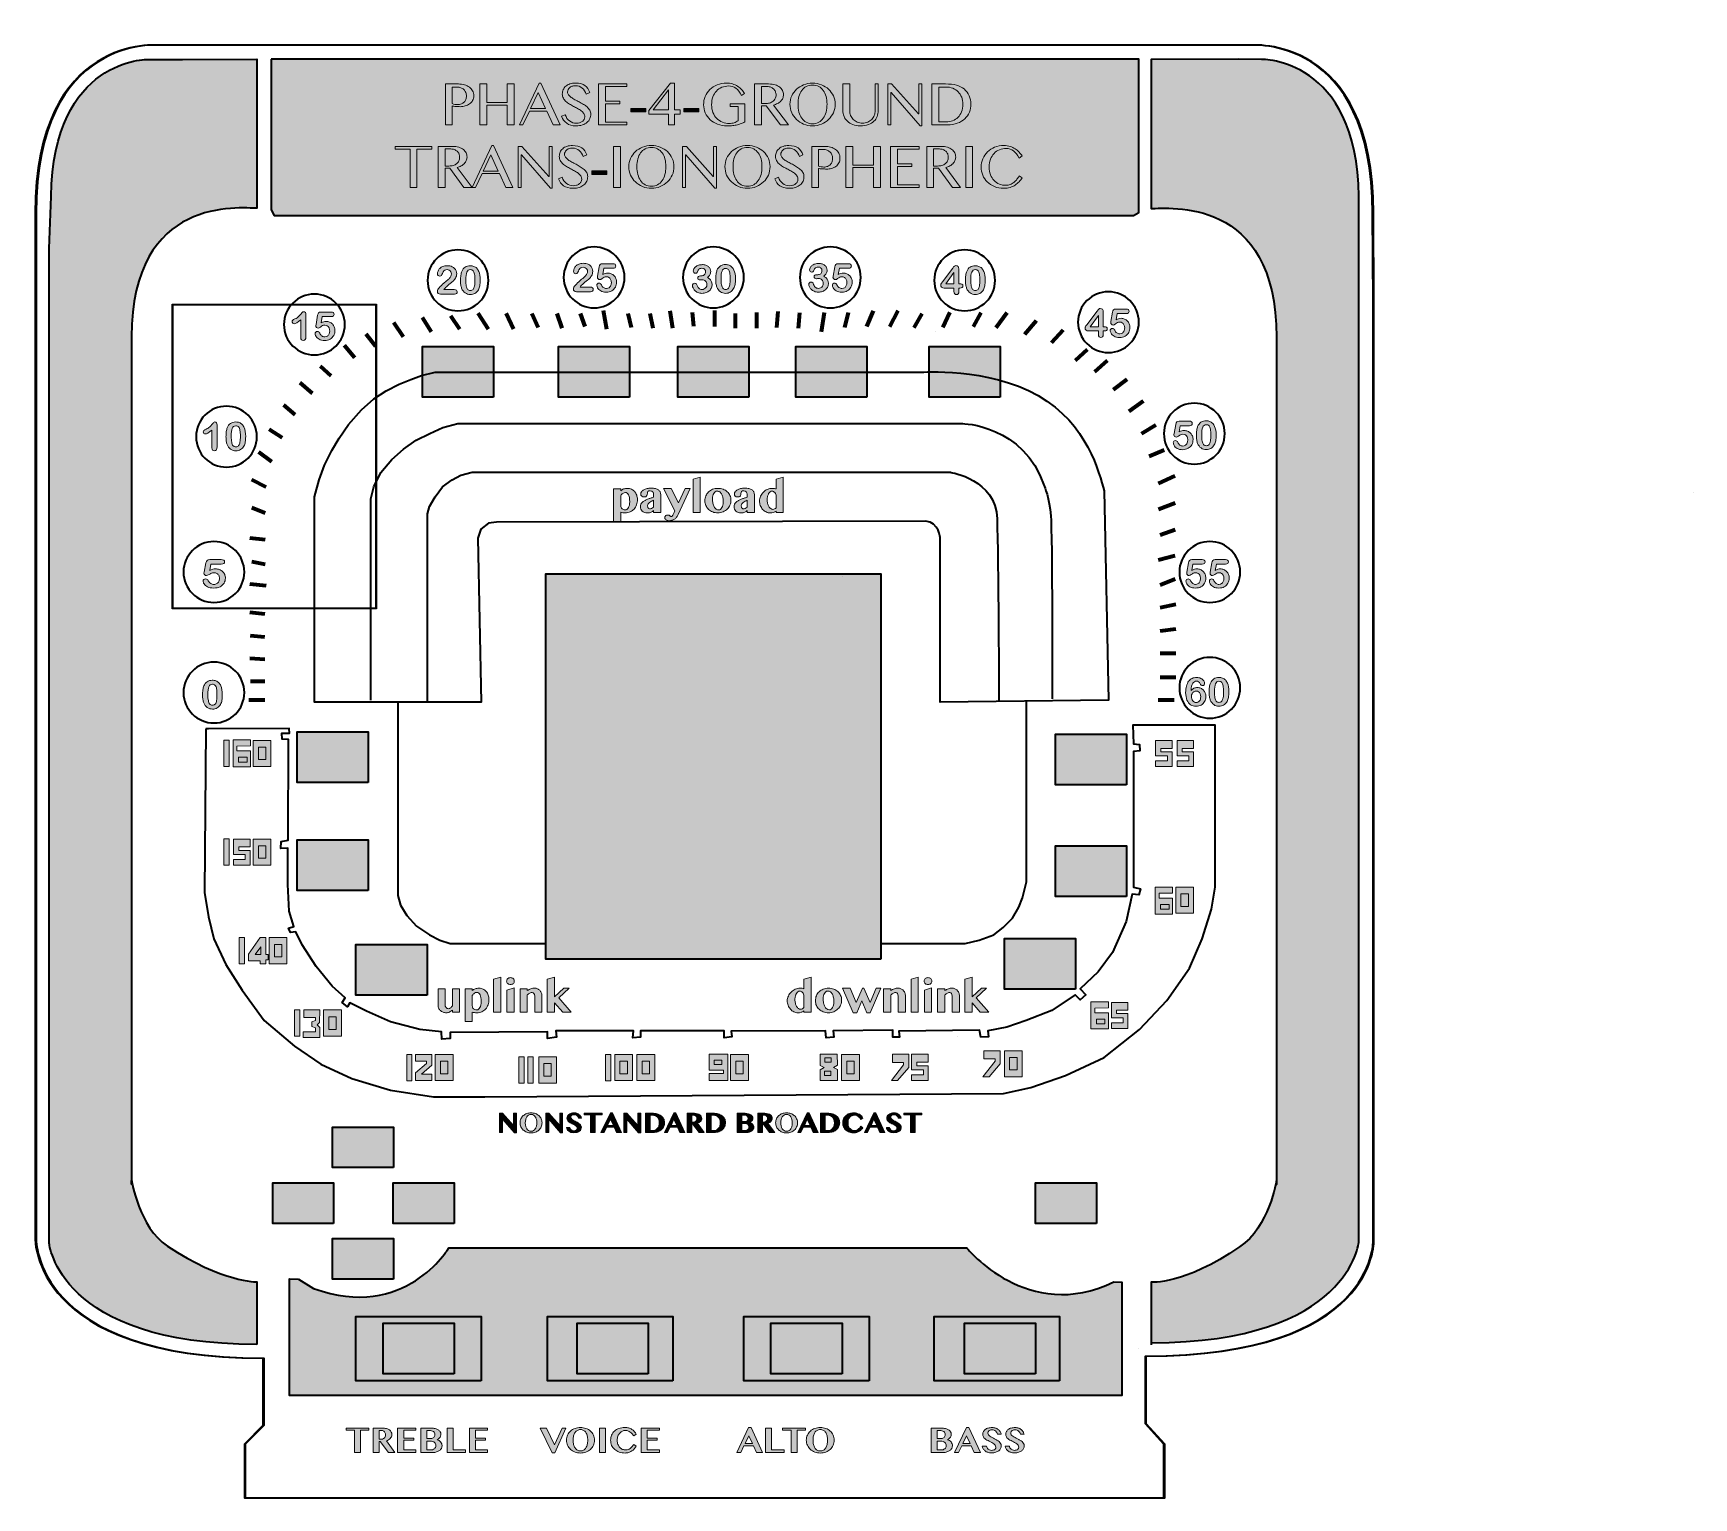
# Model space of a CAD drawing. Header units: inches. Extents: x 4.6 to 20.9, y -20.8 to -6.4.
import ezdxf

# ---------------------------------------------------------------- set-up
doc = ezdxf.new("R2010")
doc.units = ezdxf.units.IN
doc.header["$MEASUREMENT"] = 0
for name, color, linetype in [('Decorations', 7, 'Continuous'), ('Gold Things', 7, 'Continuous'), ('NFC', 7, 'Continuous'), ('Parts Outlines', 7, 'Continuous'), ('Text', 7, 'Continuous')]:
    doc.layers.add(name, color=color, linetype=linetype)
picture_1 = doc.add_image_def('image1.png', size_in_pixel=(2874, 1929))

# ---------------------------------------------------------------- blocks, each defined once
blk = doc.blocks.new('block 4')
at = {"layer": 'Decorations', "true_color": 0x231f20}
h = blk.add_hatch(color=179, dxfattribs=at)
h.dxf.hatch_style = 2
edge = h.paths.add_edge_path()
edge.add_spline(control_points=[(6.42, -12.876), (6.42, -12.896), (6.419, -12.914), (6.417, -12.929), (6.414, -12.944), (6.409, -12.958), (6.403, -12.97), (6.394, -12.985), (6.383, -12.996), (6.369, -13.004), (6.356, -13.012), (6.34, -13.016), (6.324, -13.016), (6.305, -13.016), (6.287, -13.011), (6.272, -13), (6.257, -12.989), (6.245, -12.974), (6.238, -12.955), (6.234, -12.944), (6.231, -12.933), (6.229, -12.92), (6.227, -12.907), (6.226, -12.894), (6.226, -12.879), (6.226, -12.86), (6.227, -12.843), (6.229, -12.827), (6.231, -12.812), (6.235, -12.799), (6.239, -12.788), (6.246, -12.77), (6.257, -12.756), (6.271, -12.746), (6.286, -12.737), (6.303, -12.732), (6.322, -12.732), (6.335, -12.732), (6.347, -12.734), (6.358, -12.738), (6.368, -12.743), (6.378, -12.749), (6.386, -12.757), (6.394, -12.765), (6.4, -12.775), (6.406, -12.787), (6.416, -12.808), (6.42, -12.838), (6.42, -12.876)], knot_values=[0, 0, 0, 0, 1, 1, 1, 2, 2, 2, 3, 3, 3, 4, 4, 4, 5, 5, 5, 6, 6, 6, 7, 7, 7, 8, 8, 8, 9, 9, 9, 10, 10, 10, 11, 11, 11, 12, 12, 12, 13, 13, 13, 14, 14, 14, 15, 15, 15, 16, 16, 16, 16], degree=3, periodic=1)
edge = h.paths.add_edge_path()
edge.add_spline(control_points=[(6.368, -12.872), (6.368, -12.849), (6.367, -12.83), (6.364, -12.815), (6.362, -12.8), (6.357, -12.789), (6.35, -12.782), (6.344, -12.774), (6.335, -12.771), (6.323, -12.771), (6.306, -12.771), (6.295, -12.779), (6.288, -12.796), (6.282, -12.813), (6.278, -12.838), (6.278, -12.873), (6.278, -12.897), (6.28, -12.917), (6.283, -12.932), (6.285, -12.947), (6.29, -12.958), (6.297, -12.966), (6.303, -12.974), (6.312, -12.978), (6.323, -12.978), (6.335, -12.978), (6.344, -12.974), (6.351, -12.966), (6.357, -12.958), (6.362, -12.946), (6.364, -12.931), (6.367, -12.916), (6.368, -12.896), (6.368, -12.872)], knot_values=[0, 0, 0, 0, 1, 1, 1, 2, 2, 2, 3, 3, 3, 4, 4, 4, 5, 5, 5, 6, 6, 6, 7, 7, 7, 8, 8, 8, 9, 9, 9, 10, 10, 10, 11, 11, 11, 11], degree=3, periodic=1)
at = {"layer": 'Decorations', "lineweight": 0}
for points, knots in [([(6.42, -12.876), (6.42, -12.896), (6.419, -12.914), (6.417, -12.929), (6.414, -12.944), (6.409, -12.958), (6.403, -12.97), (6.394, -12.985), (6.383, -12.996), (6.369, -13.004), (6.356, -13.012), (6.34, -13.016), (6.324, -13.016), (6.305, -13.016), (6.287, -13.011), (6.272, -13), (6.257, -12.989), (6.245, -12.974), (6.238, -12.955), (6.234, -12.944), (6.231, -12.933), (6.229, -12.92), (6.227, -12.907), (6.226, -12.894), (6.226, -12.879), (6.226, -12.86), (6.227, -12.843), (6.229, -12.827), (6.231, -12.812), (6.235, -12.799), (6.239, -12.788), (6.246, -12.77), (6.257, -12.756), (6.271, -12.746), (6.286, -12.737), (6.303, -12.732), (6.322, -12.732), (6.335, -12.732), (6.347, -12.734), (6.358, -12.738), (6.368, -12.743), (6.378, -12.749), (6.386, -12.757), (6.394, -12.765), (6.4, -12.775), (6.406, -12.787), (6.416, -12.808), (6.42, -12.838), (6.42, -12.876)], [0, 0, 0, 0, 1, 1, 1, 2, 2, 2, 3, 3, 3, 4, 4, 4, 5, 5, 5, 6, 6, 6, 7, 7, 7, 8, 8, 8, 9, 9, 9, 10, 10, 10, 11, 11, 11, 12, 12, 12, 13, 13, 13, 14, 14, 14, 15, 15, 15, 16, 16, 16, 16]), ([(6.368, -12.872), (6.368, -12.849), (6.367, -12.83), (6.364, -12.815), (6.362, -12.8), (6.357, -12.789), (6.35, -12.782), (6.344, -12.774), (6.335, -12.771), (6.323, -12.771), (6.306, -12.771), (6.295, -12.779), (6.288, -12.796), (6.282, -12.813), (6.278, -12.838), (6.278, -12.873), (6.278, -12.897), (6.28, -12.917), (6.283, -12.932), (6.285, -12.947), (6.29, -12.958), (6.297, -12.966), (6.303, -12.974), (6.312, -12.978), (6.323, -12.978), (6.335, -12.978), (6.344, -12.974), (6.351, -12.966), (6.357, -12.958), (6.362, -12.946), (6.364, -12.931), (6.367, -12.916), (6.368, -12.896), (6.368, -12.872)], [0, 0, 0, 0, 1, 1, 1, 2, 2, 2, 3, 3, 3, 4, 4, 4, 5, 5, 5, 6, 6, 6, 7, 7, 7, 8, 8, 8, 9, 9, 9, 10, 10, 10, 11, 11, 11, 11])]:
    blk.add_open_spline(points, degree=3, knots=knots, dxfattribs=at)
blk = doc.blocks.new('block 5')
at = {"layer": 'Decorations', "true_color": 0x231f20}
h = blk.add_hatch(color=179, dxfattribs=at)
h.dxf.hatch_style = 2
edge = h.paths.add_edge_path()
edge.add_spline(control_points=[(6.411, -11.587), (6.411, -11.587), (6.309, -11.587), (6.309, -11.587), (6.309, -11.587), (6.297, -11.649), (6.297, -11.649), (6.317, -11.639), (6.336, -11.634), (6.353, -11.634), (6.367, -11.634), (6.379, -11.637), (6.391, -11.641), (6.403, -11.646), (6.414, -11.652), (6.423, -11.66), (6.432, -11.668), (6.439, -11.678), (6.444, -11.689), (6.449, -11.7), (6.451, -11.711), (6.451, -11.724), (6.451, -11.742), (6.447, -11.759), (6.438, -11.774), (6.428, -11.789), (6.415, -11.801), (6.398, -11.81), (6.38, -11.819), (6.36, -11.823), (6.337, -11.823), (6.312, -11.823), (6.291, -11.819), (6.275, -11.811), (6.259, -11.802), (6.248, -11.793), (6.241, -11.782), (6.235, -11.771), (6.231, -11.762), (6.231, -11.754), (6.231, -11.749), (6.234, -11.744), (6.238, -11.74), (6.243, -11.735), (6.249, -11.733), (6.256, -11.733), (6.268, -11.733), (6.277, -11.739), (6.282, -11.751), (6.288, -11.763), (6.296, -11.771), (6.306, -11.778), (6.315, -11.784), (6.326, -11.787), (6.338, -11.787), (6.349, -11.787), (6.359, -11.784), (6.367, -11.779), (6.375, -11.774), (6.382, -11.767), (6.386, -11.759), (6.39, -11.75), (6.393, -11.74), (6.393, -11.728), (6.393, -11.716), (6.39, -11.706), (6.385, -11.697), (6.381, -11.689), (6.374, -11.682), (6.366, -11.678), (6.358, -11.674), (6.349, -11.672), (6.339, -11.672), (6.327, -11.672), (6.318, -11.673), (6.313, -11.676), (6.307, -11.678), (6.3, -11.683), (6.29, -11.69), (6.28, -11.696), (6.272, -11.7), (6.265, -11.7), (6.258, -11.7), (6.252, -11.697), (6.247, -11.693), (6.241, -11.688), (6.239, -11.683), (6.239, -11.678), (6.239, -11.677), (6.239, -11.673), (6.241, -11.665), (6.241, -11.665), (6.259, -11.574), (6.259, -11.574), (6.261, -11.563), (6.265, -11.555), (6.27, -11.55), (6.276, -11.545), (6.284, -11.543), (6.297, -11.543), (6.297, -11.543), (6.409, -11.543), (6.409, -11.543), (6.432, -11.543), (6.443, -11.55), (6.443, -11.565), (6.443, -11.572), (6.44, -11.577), (6.435, -11.581), (6.429, -11.585), (6.421, -11.587), (6.411, -11.587)], knot_values=[0, 0, 0, 0, 1, 1, 1, 2, 2, 2, 3, 3, 3, 4, 4, 4, 5, 5, 5, 6, 6, 6, 7, 7, 7, 8, 8, 8, 9, 9, 9, 10, 10, 10, 11, 11, 11, 12, 12, 12, 13, 13, 13, 14, 14, 14, 15, 15, 15, 16, 16, 16, 17, 17, 17, 18, 18, 18, 19, 19, 19, 20, 20, 20, 21, 21, 21, 22, 22, 22, 23, 23, 23, 24, 24, 24, 25, 25, 25, 26, 26, 26, 27, 27, 27, 28, 28, 28, 29, 29, 29, 30, 30, 30, 31, 31, 31, 32, 32, 32, 33, 33, 33, 34, 34, 34, 35, 35, 35, 36, 36, 36, 37, 37, 37, 37], degree=3, periodic=1)
at = {"layer": 'Decorations', "lineweight": 0}
blk.add_open_spline([(6.411, -11.587), (6.411, -11.587), (6.309, -11.587), (6.309, -11.587), (6.309, -11.587), (6.297, -11.649), (6.297, -11.649), (6.317, -11.639), (6.336, -11.634), (6.353, -11.634), (6.367, -11.634), (6.379, -11.637), (6.391, -11.641), (6.403, -11.646), (6.414, -11.652), (6.423, -11.66), (6.432, -11.668), (6.439, -11.678), (6.444, -11.689), (6.449, -11.7), (6.451, -11.711), (6.451, -11.724), (6.451, -11.742), (6.447, -11.759), (6.438, -11.774), (6.428, -11.789), (6.415, -11.801), (6.398, -11.81), (6.38, -11.819), (6.36, -11.823), (6.337, -11.823), (6.312, -11.823), (6.291, -11.819), (6.275, -11.811), (6.259, -11.802), (6.248, -11.793), (6.241, -11.782), (6.235, -11.771), (6.231, -11.762), (6.231, -11.754), (6.231, -11.749), (6.234, -11.744), (6.238, -11.74), (6.243, -11.735), (6.249, -11.733), (6.256, -11.733), (6.268, -11.733), (6.277, -11.739), (6.282, -11.751), (6.288, -11.763), (6.296, -11.771), (6.306, -11.778), (6.315, -11.784), (6.326, -11.787), (6.338, -11.787), (6.349, -11.787), (6.359, -11.784), (6.367, -11.779), (6.375, -11.774), (6.382, -11.767), (6.386, -11.759), (6.39, -11.75), (6.393, -11.74), (6.393, -11.728), (6.393, -11.716), (6.39, -11.706), (6.385, -11.697), (6.381, -11.689), (6.374, -11.682), (6.366, -11.678), (6.358, -11.674), (6.349, -11.672), (6.339, -11.672), (6.327, -11.672), (6.318, -11.673), (6.313, -11.676), (6.307, -11.678), (6.3, -11.683), (6.29, -11.69), (6.28, -11.696), (6.272, -11.7), (6.265, -11.7), (6.258, -11.7), (6.252, -11.697), (6.247, -11.693), (6.241, -11.688), (6.239, -11.683), (6.239, -11.678), (6.239, -11.677), (6.239, -11.673), (6.241, -11.665), (6.241, -11.665), (6.259, -11.574), (6.259, -11.574), (6.261, -11.563), (6.265, -11.555), (6.27, -11.55), (6.276, -11.545), (6.284, -11.543), (6.297, -11.543), (6.297, -11.543), (6.409, -11.543), (6.409, -11.543), (6.432, -11.543), (6.443, -11.55), (6.443, -11.565), (6.443, -11.572), (6.44, -11.577), (6.435, -11.581), (6.429, -11.585), (6.421, -11.587), (6.411, -11.587)], degree=3, knots=[0, 0, 0, 0, 1, 1, 1, 2, 2, 2, 3, 3, 3, 4, 4, 4, 5, 5, 5, 6, 6, 6, 7, 7, 7, 8, 8, 8, 9, 9, 9, 10, 10, 10, 11, 11, 11, 12, 12, 12, 13, 13, 13, 14, 14, 14, 15, 15, 15, 16, 16, 16, 17, 17, 17, 18, 18, 18, 19, 19, 19, 20, 20, 20, 21, 21, 21, 22, 22, 22, 23, 23, 23, 24, 24, 24, 25, 25, 25, 26, 26, 26, 27, 27, 27, 28, 28, 28, 29, 29, 29, 30, 30, 30, 31, 31, 31, 32, 32, 32, 33, 33, 33, 34, 34, 34, 35, 35, 35, 36, 36, 36, 37, 37, 37, 37], dxfattribs=at)
blk = doc.blocks.new('block 6')
at = {"layer": 'Decorations', "true_color": 0x231f20}
h = blk.add_hatch(color=179, dxfattribs=at)
h.dxf.hatch_style = 2
edge = h.paths.add_edge_path()
edge.add_spline(control_points=[(6.318, -10.44), (6.318, -10.44), (6.318, -10.267), (6.318, -10.267), (6.286, -10.292), (6.264, -10.304), (6.253, -10.304), (6.248, -10.304), (6.243, -10.302), (6.239, -10.298), (6.235, -10.294), (6.233, -10.289), (6.233, -10.283), (6.233, -10.277), (6.235, -10.272), (6.239, -10.269), (6.243, -10.266), (6.25, -10.262), (6.26, -10.257), (6.275, -10.25), (6.288, -10.242), (6.297, -10.234), (6.306, -10.226), (6.314, -10.218), (6.321, -10.208), (6.328, -10.198), (6.333, -10.192), (6.335, -10.19), (6.337, -10.187), (6.341, -10.186), (6.347, -10.186), (6.354, -10.186), (6.359, -10.189), (6.363, -10.194), (6.367, -10.199), (6.369, -10.206), (6.369, -10.215), (6.369, -10.215), (6.369, -10.432), (6.369, -10.432), (6.369, -10.458), (6.361, -10.47), (6.343, -10.47), (6.336, -10.47), (6.329, -10.468), (6.325, -10.463), (6.32, -10.457), (6.318, -10.45), (6.318, -10.44)], knot_values=[0, 0, 0, 0, 1, 1, 1, 2, 2, 2, 3, 3, 3, 4, 4, 4, 5, 5, 5, 6, 6, 6, 7, 7, 7, 8, 8, 8, 9, 9, 9, 10, 10, 10, 11, 11, 11, 12, 12, 12, 13, 13, 13, 14, 14, 14, 15, 15, 15, 16, 16, 16, 16], degree=3, periodic=1)
h = blk.add_hatch(color=179, dxfattribs=at)
h.dxf.hatch_style = 2
edge = h.paths.add_edge_path()
edge.add_spline(control_points=[(6.651, -10.329), (6.651, -10.35), (6.65, -10.368), (6.647, -10.383), (6.645, -10.398), (6.64, -10.411), (6.633, -10.423), (6.625, -10.438), (6.613, -10.45), (6.6, -10.458), (6.586, -10.466), (6.571, -10.47), (6.554, -10.47), (6.535, -10.47), (6.518, -10.465), (6.503, -10.454), (6.487, -10.443), (6.476, -10.428), (6.468, -10.409), (6.464, -10.398), (6.462, -10.387), (6.46, -10.374), (6.458, -10.361), (6.457, -10.347), (6.457, -10.333), (6.457, -10.314), (6.458, -10.296), (6.46, -10.281), (6.462, -10.266), (6.465, -10.253), (6.469, -10.242), (6.477, -10.223), (6.488, -10.21), (6.502, -10.2), (6.516, -10.191), (6.533, -10.186), (6.553, -10.186), (6.566, -10.186), (6.578, -10.188), (6.588, -10.192), (6.599, -10.196), (6.608, -10.203), (6.616, -10.211), (6.624, -10.219), (6.631, -10.229), (6.637, -10.241), (6.646, -10.262), (6.651, -10.291), (6.651, -10.329)], knot_values=[0, 0, 0, 0, 1, 1, 1, 2, 2, 2, 3, 3, 3, 4, 4, 4, 5, 5, 5, 6, 6, 6, 7, 7, 7, 8, 8, 8, 9, 9, 9, 10, 10, 10, 11, 11, 11, 12, 12, 12, 13, 13, 13, 14, 14, 14, 15, 15, 15, 16, 16, 16, 16], degree=3, periodic=1)
edge = h.paths.add_edge_path()
edge.add_spline(control_points=[(6.599, -10.326), (6.599, -10.302), (6.598, -10.284), (6.595, -10.269), (6.592, -10.254), (6.587, -10.243), (6.581, -10.235), (6.574, -10.228), (6.565, -10.224), (6.554, -10.224), (6.537, -10.224), (6.525, -10.233), (6.519, -10.249), (6.512, -10.266), (6.509, -10.292), (6.509, -10.327), (6.509, -10.351), (6.51, -10.37), (6.513, -10.385), (6.516, -10.401), (6.521, -10.412), (6.527, -10.42), (6.534, -10.428), (6.543, -10.432), (6.554, -10.432), (6.566, -10.432), (6.575, -10.427), (6.581, -10.419), (6.588, -10.411), (6.592, -10.4), (6.595, -10.385), (6.598, -10.37), (6.599, -10.35), (6.599, -10.326)], knot_values=[0, 0, 0, 0, 1, 1, 1, 2, 2, 2, 3, 3, 3, 4, 4, 4, 5, 5, 5, 6, 6, 6, 7, 7, 7, 8, 8, 8, 9, 9, 9, 10, 10, 10, 11, 11, 11, 11], degree=3, periodic=1)
at = {"layer": 'Decorations', "lineweight": 0}
for points, knots in [([(6.318, -10.44), (6.318, -10.44), (6.318, -10.267), (6.318, -10.267), (6.286, -10.292), (6.264, -10.304), (6.253, -10.304), (6.248, -10.304), (6.243, -10.302), (6.239, -10.298), (6.235, -10.294), (6.233, -10.289), (6.233, -10.283), (6.233, -10.277), (6.235, -10.272), (6.239, -10.269), (6.243, -10.266), (6.25, -10.262), (6.26, -10.257), (6.275, -10.25), (6.288, -10.242), (6.297, -10.234), (6.306, -10.226), (6.314, -10.218), (6.321, -10.208), (6.328, -10.198), (6.333, -10.192), (6.335, -10.19), (6.337, -10.187), (6.341, -10.186), (6.347, -10.186), (6.354, -10.186), (6.359, -10.189), (6.363, -10.194), (6.367, -10.199), (6.369, -10.206), (6.369, -10.215), (6.369, -10.215), (6.369, -10.432), (6.369, -10.432), (6.369, -10.458), (6.361, -10.47), (6.343, -10.47), (6.336, -10.47), (6.329, -10.468), (6.325, -10.463), (6.32, -10.457), (6.318, -10.45), (6.318, -10.44)], [0, 0, 0, 0, 1, 1, 1, 2, 2, 2, 3, 3, 3, 4, 4, 4, 5, 5, 5, 6, 6, 6, 7, 7, 7, 8, 8, 8, 9, 9, 9, 10, 10, 10, 11, 11, 11, 12, 12, 12, 13, 13, 13, 14, 14, 14, 15, 15, 15, 16, 16, 16, 16]), ([(6.651, -10.329), (6.651, -10.35), (6.65, -10.368), (6.647, -10.383), (6.645, -10.398), (6.64, -10.411), (6.633, -10.423), (6.625, -10.438), (6.613, -10.45), (6.6, -10.458), (6.586, -10.466), (6.571, -10.47), (6.554, -10.47), (6.535, -10.47), (6.518, -10.465), (6.503, -10.454), (6.487, -10.443), (6.476, -10.428), (6.468, -10.409), (6.464, -10.398), (6.462, -10.387), (6.46, -10.374), (6.458, -10.361), (6.457, -10.347), (6.457, -10.333), (6.457, -10.314), (6.458, -10.296), (6.46, -10.281), (6.462, -10.266), (6.465, -10.253), (6.469, -10.242), (6.477, -10.223), (6.488, -10.21), (6.502, -10.2), (6.516, -10.191), (6.533, -10.186), (6.553, -10.186), (6.566, -10.186), (6.578, -10.188), (6.588, -10.192), (6.599, -10.196), (6.608, -10.203), (6.616, -10.211), (6.624, -10.219), (6.631, -10.229), (6.637, -10.241), (6.646, -10.262), (6.651, -10.291), (6.651, -10.329)], [0, 0, 0, 0, 1, 1, 1, 2, 2, 2, 3, 3, 3, 4, 4, 4, 5, 5, 5, 6, 6, 6, 7, 7, 7, 8, 8, 8, 9, 9, 9, 10, 10, 10, 11, 11, 11, 12, 12, 12, 13, 13, 13, 14, 14, 14, 15, 15, 15, 16, 16, 16, 16]), ([(6.599, -10.326), (6.599, -10.302), (6.598, -10.284), (6.595, -10.269), (6.592, -10.254), (6.587, -10.243), (6.581, -10.235), (6.574, -10.228), (6.565, -10.224), (6.554, -10.224), (6.537, -10.224), (6.525, -10.233), (6.519, -10.249), (6.512, -10.266), (6.509, -10.292), (6.509, -10.327), (6.509, -10.351), (6.51, -10.37), (6.513, -10.385), (6.516, -10.401), (6.521, -10.412), (6.527, -10.42), (6.534, -10.428), (6.543, -10.432), (6.554, -10.432), (6.566, -10.432), (6.575, -10.427), (6.581, -10.419), (6.588, -10.411), (6.592, -10.4), (6.595, -10.385), (6.598, -10.37), (6.599, -10.35), (6.599, -10.326)], [0, 0, 0, 0, 1, 1, 1, 2, 2, 2, 3, 3, 3, 4, 4, 4, 5, 5, 5, 6, 6, 6, 7, 7, 7, 8, 8, 8, 9, 9, 9, 10, 10, 10, 11, 11, 11, 11])]:
    blk.add_open_spline(points, degree=3, knots=knots, dxfattribs=at)
blk = doc.blocks.new('block 7')
at = {"layer": 'Decorations', "true_color": 0x231f20}
h = blk.add_hatch(color=179, dxfattribs=at)
h.dxf.hatch_style = 2
edge = h.paths.add_edge_path()
edge.add_spline(control_points=[(7.194, -9.352), (7.194, -9.352), (7.194, -9.18), (7.194, -9.18), (7.162, -9.205), (7.14, -9.217), (7.129, -9.217), (7.124, -9.217), (7.119, -9.215), (7.115, -9.211), (7.111, -9.206), (7.109, -9.201), (7.109, -9.196), (7.109, -9.189), (7.111, -9.185), (7.115, -9.182), (7.119, -9.179), (7.126, -9.175), (7.136, -9.17), (7.151, -9.163), (7.164, -9.155), (7.173, -9.147), (7.182, -9.139), (7.19, -9.13), (7.197, -9.12), (7.204, -9.111), (7.209, -9.105), (7.211, -9.102), (7.213, -9.1), (7.217, -9.099), (7.223, -9.099), (7.23, -9.099), (7.235, -9.101), (7.239, -9.107), (7.243, -9.112), (7.245, -9.119), (7.245, -9.128), (7.245, -9.128), (7.245, -9.345), (7.245, -9.345), (7.245, -9.37), (7.237, -9.383), (7.219, -9.383), (7.212, -9.383), (7.205, -9.38), (7.201, -9.375), (7.196, -9.37), (7.194, -9.362), (7.194, -9.352)], knot_values=[0, 0, 0, 0, 1, 1, 1, 2, 2, 2, 3, 3, 3, 4, 4, 4, 5, 5, 5, 6, 6, 6, 7, 7, 7, 8, 8, 8, 9, 9, 9, 10, 10, 10, 11, 11, 11, 12, 12, 12, 13, 13, 13, 14, 14, 14, 15, 15, 15, 16, 16, 16, 16], degree=3, periodic=1)
h = blk.add_hatch(color=179, dxfattribs=at)
h.dxf.hatch_style = 2
edge = h.paths.add_edge_path()
edge.add_spline(control_points=[(7.494, -9.147), (7.494, -9.147), (7.404, -9.147), (7.404, -9.147), (7.404, -9.147), (7.394, -9.209), (7.394, -9.209), (7.412, -9.199), (7.428, -9.194), (7.443, -9.194), (7.455, -9.194), (7.467, -9.197), (7.477, -9.201), (7.488, -9.206), (7.497, -9.212), (7.505, -9.22), (7.513, -9.228), (7.519, -9.238), (7.524, -9.249), (7.528, -9.26), (7.531, -9.271), (7.531, -9.284), (7.531, -9.302), (7.527, -9.319), (7.518, -9.334), (7.51, -9.349), (7.498, -9.361), (7.483, -9.37), (7.467, -9.379), (7.449, -9.383), (7.429, -9.383), (7.407, -9.383), (7.388, -9.379), (7.374, -9.371), (7.36, -9.362), (7.35, -9.353), (7.344, -9.342), (7.338, -9.331), (7.335, -9.322), (7.335, -9.314), (7.335, -9.309), (7.338, -9.304), (7.342, -9.3), (7.346, -9.295), (7.351, -9.293), (7.357, -9.293), (7.368, -9.293), (7.376, -9.299), (7.381, -9.311), (7.386, -9.322), (7.393, -9.331), (7.401, -9.338), (7.41, -9.344), (7.419, -9.347), (7.43, -9.347), (7.44, -9.347), (7.448, -9.344), (7.456, -9.339), (7.463, -9.334), (7.469, -9.327), (7.473, -9.318), (7.477, -9.31), (7.479, -9.3), (7.479, -9.288), (7.479, -9.276), (7.476, -9.266), (7.472, -9.257), (7.468, -9.249), (7.462, -9.242), (7.455, -9.238), (7.448, -9.234), (7.44, -9.232), (7.431, -9.232), (7.42, -9.232), (7.412, -9.233), (7.407, -9.236), (7.403, -9.238), (7.396, -9.243), (7.387, -9.25), (7.379, -9.256), (7.371, -9.26), (7.366, -9.26), (7.359, -9.26), (7.354, -9.257), (7.349, -9.253), (7.344, -9.248), (7.342, -9.243), (7.342, -9.238), (7.342, -9.237), (7.343, -9.233), (7.344, -9.225), (7.344, -9.225), (7.36, -9.134), (7.36, -9.134), (7.362, -9.123), (7.365, -9.115), (7.37, -9.11), (7.375, -9.105), (7.382, -9.103), (7.393, -9.103), (7.393, -9.103), (7.493, -9.103), (7.493, -9.103), (7.513, -9.103), (7.523, -9.11), (7.523, -9.125), (7.523, -9.132), (7.52, -9.137), (7.516, -9.141), (7.511, -9.145), (7.504, -9.147), (7.494, -9.147)], knot_values=[0, 0, 0, 0, 1, 1, 1, 2, 2, 2, 3, 3, 3, 4, 4, 4, 5, 5, 5, 6, 6, 6, 7, 7, 7, 8, 8, 8, 9, 9, 9, 10, 10, 10, 11, 11, 11, 12, 12, 12, 13, 13, 13, 14, 14, 14, 15, 15, 15, 16, 16, 16, 17, 17, 17, 18, 18, 18, 19, 19, 19, 20, 20, 20, 21, 21, 21, 22, 22, 22, 23, 23, 23, 24, 24, 24, 25, 25, 25, 26, 26, 26, 27, 27, 27, 28, 28, 28, 29, 29, 29, 30, 30, 30, 31, 31, 31, 32, 32, 32, 33, 33, 33, 34, 34, 34, 35, 35, 35, 36, 36, 36, 37, 37, 37, 37], degree=3, periodic=1)
at = {"layer": 'Decorations', "lineweight": 0}
for points, knots in [([(7.194, -9.352), (7.194, -9.352), (7.194, -9.18), (7.194, -9.18), (7.162, -9.205), (7.14, -9.217), (7.129, -9.217), (7.124, -9.217), (7.119, -9.215), (7.115, -9.211), (7.111, -9.206), (7.109, -9.201), (7.109, -9.196), (7.109, -9.189), (7.111, -9.185), (7.115, -9.182), (7.119, -9.179), (7.126, -9.175), (7.136, -9.17), (7.151, -9.163), (7.164, -9.155), (7.173, -9.147), (7.182, -9.139), (7.19, -9.13), (7.197, -9.12), (7.204, -9.111), (7.209, -9.105), (7.211, -9.102), (7.213, -9.1), (7.217, -9.099), (7.223, -9.099), (7.23, -9.099), (7.235, -9.101), (7.239, -9.107), (7.243, -9.112), (7.245, -9.119), (7.245, -9.128), (7.245, -9.128), (7.245, -9.345), (7.245, -9.345), (7.245, -9.37), (7.237, -9.383), (7.219, -9.383), (7.212, -9.383), (7.205, -9.38), (7.201, -9.375), (7.196, -9.37), (7.194, -9.362), (7.194, -9.352)], [0, 0, 0, 0, 1, 1, 1, 2, 2, 2, 3, 3, 3, 4, 4, 4, 5, 5, 5, 6, 6, 6, 7, 7, 7, 8, 8, 8, 9, 9, 9, 10, 10, 10, 11, 11, 11, 12, 12, 12, 13, 13, 13, 14, 14, 14, 15, 15, 15, 16, 16, 16, 16]), ([(7.494, -9.147), (7.494, -9.147), (7.404, -9.147), (7.404, -9.147), (7.404, -9.147), (7.394, -9.209), (7.394, -9.209), (7.412, -9.199), (7.428, -9.194), (7.443, -9.194), (7.455, -9.194), (7.467, -9.197), (7.477, -9.201), (7.488, -9.206), (7.497, -9.212), (7.505, -9.22), (7.513, -9.228), (7.519, -9.238), (7.524, -9.249), (7.528, -9.26), (7.531, -9.271), (7.531, -9.284), (7.531, -9.302), (7.527, -9.319), (7.518, -9.334), (7.51, -9.349), (7.498, -9.361), (7.483, -9.37), (7.467, -9.379), (7.449, -9.383), (7.429, -9.383), (7.407, -9.383), (7.388, -9.379), (7.374, -9.371), (7.36, -9.362), (7.35, -9.353), (7.344, -9.342), (7.338, -9.331), (7.335, -9.322), (7.335, -9.314), (7.335, -9.309), (7.338, -9.304), (7.342, -9.3), (7.346, -9.295), (7.351, -9.293), (7.357, -9.293), (7.368, -9.293), (7.376, -9.299), (7.381, -9.311), (7.386, -9.322), (7.393, -9.331), (7.401, -9.338), (7.41, -9.344), (7.419, -9.347), (7.43, -9.347), (7.44, -9.347), (7.448, -9.344), (7.456, -9.339), (7.463, -9.334), (7.469, -9.327), (7.473, -9.318), (7.477, -9.31), (7.479, -9.3), (7.479, -9.288), (7.479, -9.276), (7.476, -9.266), (7.472, -9.257), (7.468, -9.249), (7.462, -9.242), (7.455, -9.238), (7.448, -9.234), (7.44, -9.232), (7.431, -9.232), (7.42, -9.232), (7.412, -9.233), (7.407, -9.236), (7.403, -9.238), (7.396, -9.243), (7.387, -9.25), (7.379, -9.256), (7.371, -9.26), (7.366, -9.26), (7.359, -9.26), (7.354, -9.257), (7.349, -9.253), (7.344, -9.248), (7.342, -9.243), (7.342, -9.238), (7.342, -9.237), (7.343, -9.233), (7.344, -9.225), (7.344, -9.225), (7.36, -9.134), (7.36, -9.134), (7.362, -9.123), (7.365, -9.115), (7.37, -9.11), (7.375, -9.105), (7.382, -9.103), (7.393, -9.103), (7.393, -9.103), (7.493, -9.103), (7.493, -9.103), (7.513, -9.103), (7.523, -9.11), (7.523, -9.125), (7.523, -9.132), (7.52, -9.137), (7.516, -9.141), (7.511, -9.145), (7.504, -9.147), (7.494, -9.147)], [0, 0, 0, 0, 1, 1, 1, 2, 2, 2, 3, 3, 3, 4, 4, 4, 5, 5, 5, 6, 6, 6, 7, 7, 7, 8, 8, 8, 9, 9, 9, 10, 10, 10, 11, 11, 11, 12, 12, 12, 13, 13, 13, 14, 14, 14, 15, 15, 15, 16, 16, 16, 17, 17, 17, 18, 18, 18, 19, 19, 19, 20, 20, 20, 21, 21, 21, 22, 22, 22, 23, 23, 23, 24, 24, 24, 25, 25, 25, 26, 26, 26, 27, 27, 27, 28, 28, 28, 29, 29, 29, 30, 30, 30, 31, 31, 31, 32, 32, 32, 33, 33, 33, 34, 34, 34, 35, 35, 35, 36, 36, 36, 37, 37, 37, 37])]:
    blk.add_open_spline(points, degree=3, knots=knots, dxfattribs=at)
blk = doc.blocks.new('block 8')
at = {"layer": 'Decorations', "true_color": 0x231f20}
h = blk.add_hatch(color=179, dxfattribs=at)
h.dxf.hatch_style = 2
edge = h.paths.add_edge_path()
edge.add_spline(control_points=[(8.605, -8.881), (8.605, -8.881), (8.704, -8.881), (8.704, -8.881), (8.714, -8.881), (8.722, -8.883), (8.727, -8.887), (8.732, -8.891), (8.735, -8.896), (8.735, -8.903), (8.735, -8.909), (8.733, -8.915), (8.729, -8.919), (8.724, -8.923), (8.718, -8.925), (8.71, -8.925), (8.71, -8.925), (8.57, -8.925), (8.57, -8.925), (8.561, -8.925), (8.554, -8.923), (8.548, -8.918), (8.543, -8.912), (8.54, -8.906), (8.54, -8.899), (8.54, -8.895), (8.542, -8.889), (8.545, -8.881), (8.549, -8.873), (8.553, -8.868), (8.557, -8.863), (8.573, -8.846), (8.589, -8.831), (8.602, -8.818), (8.616, -8.806), (8.625, -8.798), (8.631, -8.794), (8.641, -8.787), (8.65, -8.779), (8.657, -8.772), (8.664, -8.764), (8.669, -8.757), (8.673, -8.749), (8.676, -8.741), (8.678, -8.734), (8.678, -8.726), (8.678, -8.718), (8.676, -8.711), (8.672, -8.705), (8.668, -8.698), (8.663, -8.693), (8.657, -8.69), (8.65, -8.686), (8.643, -8.684), (8.635, -8.684), (8.618, -8.684), (8.605, -8.692), (8.596, -8.706), (8.595, -8.708), (8.592, -8.713), (8.589, -8.722), (8.586, -8.73), (8.583, -8.737), (8.579, -8.741), (8.576, -8.746), (8.57, -8.748), (8.563, -8.748), (8.557, -8.748), (8.551, -8.746), (8.547, -8.742), (8.543, -8.738), (8.541, -8.732), (8.541, -8.725), (8.541, -8.716), (8.543, -8.707), (8.547, -8.698), (8.551, -8.688), (8.557, -8.679), (8.564, -8.672), (8.572, -8.664), (8.582, -8.658), (8.594, -8.653), (8.606, -8.648), (8.62, -8.646), (8.636, -8.646), (8.655, -8.646), (8.672, -8.649), (8.685, -8.655), (8.694, -8.659), (8.702, -8.665), (8.709, -8.672), (8.715, -8.679), (8.721, -8.687), (8.724, -8.696), (8.728, -8.706), (8.73, -8.715), (8.73, -8.725), (8.73, -8.741), (8.726, -8.755), (8.718, -8.768), (8.71, -8.781), (8.703, -8.791), (8.694, -8.798), (8.686, -8.805), (8.673, -8.817), (8.654, -8.832), (8.635, -8.848), (8.622, -8.86), (8.615, -8.868), (8.612, -8.872), (8.609, -8.876), (8.605, -8.881)], knot_values=[0, 0, 0, 0, 1, 1, 1, 2, 2, 2, 3, 3, 3, 4, 4, 4, 5, 5, 5, 6, 6, 6, 7, 7, 7, 8, 8, 8, 9, 9, 9, 10, 10, 10, 11, 11, 11, 12, 12, 12, 13, 13, 13, 14, 14, 14, 15, 15, 15, 16, 16, 16, 17, 17, 17, 18, 18, 18, 19, 19, 19, 20, 20, 20, 21, 21, 21, 22, 22, 22, 23, 23, 23, 24, 24, 24, 25, 25, 25, 26, 26, 26, 27, 27, 27, 28, 28, 28, 29, 29, 29, 30, 30, 30, 31, 31, 31, 32, 32, 32, 33, 33, 33, 34, 34, 34, 35, 35, 35, 36, 36, 36, 37, 37, 37, 37], degree=3, periodic=1)
h = blk.add_hatch(color=179, dxfattribs=at)
h.dxf.hatch_style = 2
edge = h.paths.add_edge_path()
edge.add_spline(control_points=[(8.962, -8.789), (8.962, -8.81), (8.96, -8.828), (8.958, -8.843), (8.955, -8.858), (8.951, -8.871), (8.944, -8.883), (8.935, -8.898), (8.924, -8.91), (8.91, -8.918), (8.897, -8.926), (8.882, -8.93), (8.865, -8.93), (8.846, -8.93), (8.829, -8.924), (8.813, -8.914), (8.798, -8.903), (8.787, -8.888), (8.779, -8.868), (8.775, -8.858), (8.772, -8.846), (8.77, -8.834), (8.769, -8.821), (8.768, -8.807), (8.768, -8.792), (8.768, -8.773), (8.769, -8.756), (8.771, -8.741), (8.773, -8.726), (8.776, -8.712), (8.78, -8.701), (8.788, -8.683), (8.798, -8.669), (8.813, -8.66), (8.827, -8.65), (8.844, -8.646), (8.864, -8.646), (8.877, -8.646), (8.888, -8.648), (8.899, -8.652), (8.91, -8.656), (8.919, -8.662), (8.927, -8.671), (8.935, -8.679), (8.942, -8.689), (8.947, -8.701), (8.957, -8.722), (8.962, -8.751), (8.962, -8.789)], knot_values=[0, 0, 0, 0, 1, 1, 1, 2, 2, 2, 3, 3, 3, 4, 4, 4, 5, 5, 5, 6, 6, 6, 7, 7, 7, 8, 8, 8, 9, 9, 9, 10, 10, 10, 11, 11, 11, 12, 12, 12, 13, 13, 13, 14, 14, 14, 15, 15, 15, 16, 16, 16, 16], degree=3, periodic=1)
edge = h.paths.add_edge_path()
edge.add_spline(control_points=[(8.91, -8.785), (8.91, -8.762), (8.908, -8.743), (8.906, -8.729), (8.903, -8.714), (8.898, -8.703), (8.892, -8.695), (8.885, -8.688), (8.876, -8.684), (8.864, -8.684), (8.848, -8.684), (8.836, -8.692), (8.83, -8.709), (8.823, -8.726), (8.82, -8.752), (8.82, -8.787), (8.82, -8.811), (8.821, -8.83), (8.824, -8.845), (8.827, -8.86), (8.831, -8.872), (8.838, -8.88), (8.844, -8.887), (8.853, -8.891), (8.865, -8.891), (8.876, -8.891), (8.885, -8.887), (8.892, -8.879), (8.898, -8.871), (8.903, -8.86), (8.906, -8.845), (8.908, -8.83), (8.91, -8.81), (8.91, -8.785)], knot_values=[0, 0, 0, 0, 1, 1, 1, 2, 2, 2, 3, 3, 3, 4, 4, 4, 5, 5, 5, 6, 6, 6, 7, 7, 7, 8, 8, 8, 9, 9, 9, 10, 10, 10, 11, 11, 11, 11], degree=3, periodic=1)
at = {"layer": 'Decorations', "lineweight": 0}
for points, knots in [([(8.605, -8.881), (8.605, -8.881), (8.704, -8.881), (8.704, -8.881), (8.714, -8.881), (8.722, -8.883), (8.727, -8.887), (8.732, -8.891), (8.735, -8.896), (8.735, -8.903), (8.735, -8.909), (8.733, -8.915), (8.729, -8.919), (8.724, -8.923), (8.718, -8.925), (8.71, -8.925), (8.71, -8.925), (8.57, -8.925), (8.57, -8.925), (8.561, -8.925), (8.554, -8.923), (8.548, -8.918), (8.543, -8.912), (8.54, -8.906), (8.54, -8.899), (8.54, -8.895), (8.542, -8.889), (8.545, -8.881), (8.549, -8.873), (8.553, -8.868), (8.557, -8.863), (8.573, -8.846), (8.589, -8.831), (8.602, -8.818), (8.616, -8.806), (8.625, -8.798), (8.631, -8.794), (8.641, -8.787), (8.65, -8.779), (8.657, -8.772), (8.664, -8.764), (8.669, -8.757), (8.673, -8.749), (8.676, -8.741), (8.678, -8.734), (8.678, -8.726), (8.678, -8.718), (8.676, -8.711), (8.672, -8.705), (8.668, -8.698), (8.663, -8.693), (8.657, -8.69), (8.65, -8.686), (8.643, -8.684), (8.635, -8.684), (8.618, -8.684), (8.605, -8.692), (8.596, -8.706), (8.595, -8.708), (8.592, -8.713), (8.589, -8.722), (8.586, -8.73), (8.583, -8.737), (8.579, -8.741), (8.576, -8.746), (8.57, -8.748), (8.563, -8.748), (8.557, -8.748), (8.551, -8.746), (8.547, -8.742), (8.543, -8.738), (8.541, -8.732), (8.541, -8.725), (8.541, -8.716), (8.543, -8.707), (8.547, -8.698), (8.551, -8.688), (8.557, -8.679), (8.564, -8.672), (8.572, -8.664), (8.582, -8.658), (8.594, -8.653), (8.606, -8.648), (8.62, -8.646), (8.636, -8.646), (8.655, -8.646), (8.672, -8.649), (8.685, -8.655), (8.694, -8.659), (8.702, -8.665), (8.709, -8.672), (8.715, -8.679), (8.721, -8.687), (8.724, -8.696), (8.728, -8.706), (8.73, -8.715), (8.73, -8.725), (8.73, -8.741), (8.726, -8.755), (8.718, -8.768), (8.71, -8.781), (8.703, -8.791), (8.694, -8.798), (8.686, -8.805), (8.673, -8.817), (8.654, -8.832), (8.635, -8.848), (8.622, -8.86), (8.615, -8.868), (8.612, -8.872), (8.609, -8.876), (8.605, -8.881)], [0, 0, 0, 0, 1, 1, 1, 2, 2, 2, 3, 3, 3, 4, 4, 4, 5, 5, 5, 6, 6, 6, 7, 7, 7, 8, 8, 8, 9, 9, 9, 10, 10, 10, 11, 11, 11, 12, 12, 12, 13, 13, 13, 14, 14, 14, 15, 15, 15, 16, 16, 16, 17, 17, 17, 18, 18, 18, 19, 19, 19, 20, 20, 20, 21, 21, 21, 22, 22, 22, 23, 23, 23, 24, 24, 24, 25, 25, 25, 26, 26, 26, 27, 27, 27, 28, 28, 28, 29, 29, 29, 30, 30, 30, 31, 31, 31, 32, 32, 32, 33, 33, 33, 34, 34, 34, 35, 35, 35, 36, 36, 36, 37, 37, 37, 37]), ([(8.962, -8.789), (8.962, -8.81), (8.96, -8.828), (8.958, -8.843), (8.955, -8.858), (8.951, -8.871), (8.944, -8.883), (8.935, -8.898), (8.924, -8.91), (8.91, -8.918), (8.897, -8.926), (8.882, -8.93), (8.865, -8.93), (8.846, -8.93), (8.829, -8.924), (8.813, -8.914), (8.798, -8.903), (8.787, -8.888), (8.779, -8.868), (8.775, -8.858), (8.772, -8.846), (8.77, -8.834), (8.769, -8.821), (8.768, -8.807), (8.768, -8.792), (8.768, -8.773), (8.769, -8.756), (8.771, -8.741), (8.773, -8.726), (8.776, -8.712), (8.78, -8.701), (8.788, -8.683), (8.798, -8.669), (8.813, -8.66), (8.827, -8.65), (8.844, -8.646), (8.864, -8.646), (8.877, -8.646), (8.888, -8.648), (8.899, -8.652), (8.91, -8.656), (8.919, -8.662), (8.927, -8.671), (8.935, -8.679), (8.942, -8.689), (8.947, -8.701), (8.957, -8.722), (8.962, -8.751), (8.962, -8.789)], [0, 0, 0, 0, 1, 1, 1, 2, 2, 2, 3, 3, 3, 4, 4, 4, 5, 5, 5, 6, 6, 6, 7, 7, 7, 8, 8, 8, 9, 9, 9, 10, 10, 10, 11, 11, 11, 12, 12, 12, 13, 13, 13, 14, 14, 14, 15, 15, 15, 16, 16, 16, 16]), ([(8.91, -8.785), (8.91, -8.762), (8.908, -8.743), (8.906, -8.729), (8.903, -8.714), (8.898, -8.703), (8.892, -8.695), (8.885, -8.688), (8.876, -8.684), (8.864, -8.684), (8.848, -8.684), (8.836, -8.692), (8.83, -8.709), (8.823, -8.726), (8.82, -8.752), (8.82, -8.787), (8.82, -8.811), (8.821, -8.83), (8.824, -8.845), (8.827, -8.86), (8.831, -8.872), (8.838, -8.88), (8.844, -8.887), (8.853, -8.891), (8.865, -8.891), (8.876, -8.891), (8.885, -8.887), (8.892, -8.879), (8.898, -8.871), (8.903, -8.86), (8.906, -8.845), (8.908, -8.83), (8.91, -8.81), (8.91, -8.785)], [0, 0, 0, 0, 1, 1, 1, 2, 2, 2, 3, 3, 3, 4, 4, 4, 5, 5, 5, 6, 6, 6, 7, 7, 7, 8, 8, 8, 9, 9, 9, 10, 10, 10, 11, 11, 11, 11])]:
    blk.add_open_spline(points, degree=3, knots=knots, dxfattribs=at)
blk = doc.blocks.new('block 9')
at = {"layer": 'Decorations', "true_color": 0x231f20}
h = blk.add_hatch(color=179, dxfattribs=at)
h.dxf.hatch_style = 2
edge = h.paths.add_edge_path()
edge.add_spline(control_points=[(9.946, -8.857), (9.946, -8.857), (10.045, -8.857), (10.045, -8.857), (10.055, -8.857), (10.062, -8.859), (10.067, -8.863), (10.073, -8.867), (10.075, -8.873), (10.075, -8.879), (10.075, -8.886), (10.073, -8.891), (10.069, -8.895), (10.065, -8.899), (10.059, -8.902), (10.05, -8.902), (10.05, -8.902), (9.911, -8.902), (9.911, -8.902), (9.901, -8.902), (9.894, -8.899), (9.889, -8.894), (9.883, -8.889), (9.881, -8.882), (9.881, -8.875), (9.881, -8.871), (9.883, -8.865), (9.886, -8.857), (9.889, -8.85), (9.893, -8.844), (9.897, -8.839), (9.914, -8.822), (9.929, -8.807), (9.943, -8.795), (9.956, -8.782), (9.966, -8.774), (9.972, -8.77), (9.982, -8.763), (9.991, -8.755), (9.997, -8.748), (10.004, -8.741), (10.01, -8.733), (10.013, -8.725), (10.017, -8.718), (10.019, -8.71), (10.019, -8.702), (10.019, -8.694), (10.017, -8.687), (10.013, -8.681), (10.009, -8.674), (10.004, -8.669), (9.997, -8.666), (9.99, -8.662), (9.983, -8.661), (9.975, -8.661), (9.959, -8.661), (9.946, -8.668), (9.936, -8.682), (9.935, -8.684), (9.933, -8.689), (9.93, -8.698), (9.927, -8.706), (9.924, -8.713), (9.92, -8.717), (9.916, -8.722), (9.911, -8.724), (9.904, -8.724), (9.897, -8.724), (9.892, -8.722), (9.888, -8.718), (9.884, -8.714), (9.882, -8.708), (9.882, -8.701), (9.882, -8.692), (9.884, -8.683), (9.887, -8.674), (9.891, -8.664), (9.897, -8.656), (9.905, -8.648), (9.913, -8.64), (9.923, -8.634), (9.935, -8.629), (9.946, -8.625), (9.96, -8.622), (9.977, -8.622), (9.996, -8.622), (10.012, -8.625), (10.026, -8.631), (10.035, -8.635), (10.043, -8.641), (10.049, -8.648), (10.056, -8.655), (10.061, -8.663), (10.065, -8.672), (10.069, -8.682), (10.07, -8.691), (10.07, -8.701), (10.07, -8.717), (10.067, -8.731), (10.059, -8.744), (10.051, -8.757), (10.043, -8.767), (10.035, -8.774), (10.027, -8.781), (10.013, -8.793), (9.994, -8.808), (9.975, -8.824), (9.962, -8.836), (9.955, -8.845), (9.952, -8.848), (9.949, -8.852), (9.946, -8.857)], knot_values=[0, 0, 0, 0, 1, 1, 1, 2, 2, 2, 3, 3, 3, 4, 4, 4, 5, 5, 5, 6, 6, 6, 7, 7, 7, 8, 8, 8, 9, 9, 9, 10, 10, 10, 11, 11, 11, 12, 12, 12, 13, 13, 13, 14, 14, 14, 15, 15, 15, 16, 16, 16, 17, 17, 17, 18, 18, 18, 19, 19, 19, 20, 20, 20, 21, 21, 21, 22, 22, 22, 23, 23, 23, 24, 24, 24, 25, 25, 25, 26, 26, 26, 27, 27, 27, 28, 28, 28, 29, 29, 29, 30, 30, 30, 31, 31, 31, 32, 32, 32, 33, 33, 33, 34, 34, 34, 35, 35, 35, 36, 36, 36, 37, 37, 37, 37], degree=3, periodic=1)
h = blk.add_hatch(color=179, dxfattribs=at)
h.dxf.hatch_style = 2
edge = h.paths.add_edge_path()
edge.add_spline(control_points=[(10.27, -8.671), (10.27, -8.671), (10.18, -8.671), (10.18, -8.671), (10.18, -8.671), (10.169, -8.732), (10.169, -8.732), (10.187, -8.722), (10.203, -8.718), (10.218, -8.718), (10.231, -8.718), (10.242, -8.72), (10.252, -8.724), (10.263, -8.729), (10.272, -8.735), (10.28, -8.743), (10.288, -8.751), (10.294, -8.761), (10.299, -8.772), (10.304, -8.783), (10.306, -8.795), (10.306, -8.807), (10.306, -8.826), (10.302, -8.842), (10.294, -8.857), (10.285, -8.872), (10.273, -8.884), (10.258, -8.893), (10.243, -8.902), (10.225, -8.906), (10.204, -8.906), (10.182, -8.906), (10.163, -8.902), (10.149, -8.894), (10.135, -8.886), (10.125, -8.876), (10.119, -8.865), (10.114, -8.854), (10.111, -8.845), (10.111, -8.837), (10.111, -8.832), (10.113, -8.827), (10.117, -8.823), (10.121, -8.818), (10.126, -8.816), (10.132, -8.816), (10.143, -8.816), (10.151, -8.822), (10.156, -8.835), (10.161, -8.846), (10.168, -8.855), (10.176, -8.861), (10.185, -8.867), (10.195, -8.87), (10.205, -8.87), (10.215, -8.87), (10.223, -8.868), (10.231, -8.863), (10.238, -8.858), (10.244, -8.851), (10.248, -8.842), (10.252, -8.833), (10.254, -8.823), (10.254, -8.812), (10.254, -8.799), (10.252, -8.789), (10.247, -8.781), (10.243, -8.772), (10.237, -8.766), (10.23, -8.761), (10.223, -8.757), (10.215, -8.755), (10.206, -8.755), (10.195, -8.755), (10.187, -8.756), (10.183, -8.759), (10.178, -8.762), (10.171, -8.766), (10.162, -8.773), (10.154, -8.779), (10.146, -8.783), (10.141, -8.783), (10.135, -8.783), (10.129, -8.781), (10.124, -8.776), (10.12, -8.772), (10.117, -8.767), (10.117, -8.761), (10.117, -8.76), (10.118, -8.756), (10.119, -8.748), (10.119, -8.748), (10.135, -8.657), (10.135, -8.657), (10.137, -8.646), (10.14, -8.638), (10.145, -8.634), (10.15, -8.629), (10.158, -8.626), (10.168, -8.626), (10.168, -8.626), (10.269, -8.626), (10.269, -8.626), (10.288, -8.626), (10.298, -8.634), (10.298, -8.649), (10.298, -8.655), (10.296, -8.661), (10.291, -8.665), (10.286, -8.669), (10.279, -8.671), (10.27, -8.671)], knot_values=[0, 0, 0, 0, 1, 1, 1, 2, 2, 2, 3, 3, 3, 4, 4, 4, 5, 5, 5, 6, 6, 6, 7, 7, 7, 8, 8, 8, 9, 9, 9, 10, 10, 10, 11, 11, 11, 12, 12, 12, 13, 13, 13, 14, 14, 14, 15, 15, 15, 16, 16, 16, 17, 17, 17, 18, 18, 18, 19, 19, 19, 20, 20, 20, 21, 21, 21, 22, 22, 22, 23, 23, 23, 24, 24, 24, 25, 25, 25, 26, 26, 26, 27, 27, 27, 28, 28, 28, 29, 29, 29, 30, 30, 30, 31, 31, 31, 32, 32, 32, 33, 33, 33, 34, 34, 34, 35, 35, 35, 36, 36, 36, 37, 37, 37, 37], degree=3, periodic=1)
at = {"layer": 'Decorations', "lineweight": 0}
for points in [[(9.946, -8.857), (9.946, -8.857), (10.045, -8.857), (10.045, -8.857), (10.055, -8.857), (10.062, -8.859), (10.067, -8.863), (10.073, -8.867), (10.075, -8.873), (10.075, -8.879), (10.075, -8.886), (10.073, -8.891), (10.069, -8.895), (10.065, -8.899), (10.059, -8.902), (10.05, -8.902), (10.05, -8.902), (9.911, -8.902), (9.911, -8.902), (9.901, -8.902), (9.894, -8.899), (9.889, -8.894), (9.883, -8.889), (9.881, -8.882), (9.881, -8.875), (9.881, -8.871), (9.883, -8.865), (9.886, -8.857), (9.889, -8.85), (9.893, -8.844), (9.897, -8.839), (9.914, -8.822), (9.929, -8.807), (9.943, -8.795), (9.956, -8.782), (9.966, -8.774), (9.972, -8.77), (9.982, -8.763), (9.991, -8.755), (9.997, -8.748), (10.004, -8.741), (10.01, -8.733), (10.013, -8.725), (10.017, -8.718), (10.019, -8.71), (10.019, -8.702), (10.019, -8.694), (10.017, -8.687), (10.013, -8.681), (10.009, -8.674), (10.004, -8.669), (9.997, -8.666), (9.99, -8.662), (9.983, -8.661), (9.975, -8.661), (9.959, -8.661), (9.946, -8.668), (9.936, -8.682), (9.935, -8.684), (9.933, -8.689), (9.93, -8.698), (9.927, -8.706), (9.924, -8.713), (9.92, -8.717), (9.916, -8.722), (9.911, -8.724), (9.904, -8.724), (9.897, -8.724), (9.892, -8.722), (9.888, -8.718), (9.884, -8.714), (9.882, -8.708), (9.882, -8.701), (9.882, -8.692), (9.884, -8.683), (9.887, -8.674), (9.891, -8.664), (9.897, -8.656), (9.905, -8.648), (9.913, -8.64), (9.923, -8.634), (9.935, -8.629), (9.946, -8.625), (9.96, -8.622), (9.977, -8.622), (9.996, -8.622), (10.012, -8.625), (10.026, -8.631), (10.035, -8.635), (10.043, -8.641), (10.049, -8.648), (10.056, -8.655), (10.061, -8.663), (10.065, -8.672), (10.069, -8.682), (10.07, -8.691), (10.07, -8.701), (10.07, -8.717), (10.067, -8.731), (10.059, -8.744), (10.051, -8.757), (10.043, -8.767), (10.035, -8.774), (10.027, -8.781), (10.013, -8.793), (9.994, -8.808), (9.975, -8.824), (9.962, -8.836), (9.955, -8.845), (9.952, -8.848), (9.949, -8.852), (9.946, -8.857)], [(10.27, -8.671), (10.27, -8.671), (10.18, -8.671), (10.18, -8.671), (10.18, -8.671), (10.169, -8.732), (10.169, -8.732), (10.187, -8.722), (10.203, -8.718), (10.218, -8.718), (10.231, -8.718), (10.242, -8.72), (10.252, -8.724), (10.263, -8.729), (10.272, -8.735), (10.28, -8.743), (10.288, -8.751), (10.294, -8.761), (10.299, -8.772), (10.304, -8.783), (10.306, -8.795), (10.306, -8.807), (10.306, -8.826), (10.302, -8.842), (10.294, -8.857), (10.285, -8.872), (10.273, -8.884), (10.258, -8.893), (10.243, -8.902), (10.225, -8.906), (10.204, -8.906), (10.182, -8.906), (10.163, -8.902), (10.149, -8.894), (10.135, -8.886), (10.125, -8.876), (10.119, -8.865), (10.114, -8.854), (10.111, -8.845), (10.111, -8.837), (10.111, -8.832), (10.113, -8.827), (10.117, -8.823), (10.121, -8.818), (10.126, -8.816), (10.132, -8.816), (10.143, -8.816), (10.151, -8.822), (10.156, -8.835), (10.161, -8.846), (10.168, -8.855), (10.176, -8.861), (10.185, -8.867), (10.195, -8.87), (10.205, -8.87), (10.215, -8.87), (10.223, -8.868), (10.231, -8.863), (10.238, -8.858), (10.244, -8.851), (10.248, -8.842), (10.252, -8.833), (10.254, -8.823), (10.254, -8.812), (10.254, -8.799), (10.252, -8.789), (10.247, -8.781), (10.243, -8.772), (10.237, -8.766), (10.23, -8.761), (10.223, -8.757), (10.215, -8.755), (10.206, -8.755), (10.195, -8.755), (10.187, -8.756), (10.183, -8.759), (10.178, -8.762), (10.171, -8.766), (10.162, -8.773), (10.154, -8.779), (10.146, -8.783), (10.141, -8.783), (10.135, -8.783), (10.129, -8.781), (10.124, -8.776), (10.12, -8.772), (10.117, -8.767), (10.117, -8.761), (10.117, -8.76), (10.118, -8.756), (10.119, -8.748), (10.119, -8.748), (10.135, -8.657), (10.135, -8.657), (10.137, -8.646), (10.14, -8.638), (10.145, -8.634), (10.15, -8.629), (10.158, -8.626), (10.168, -8.626), (10.168, -8.626), (10.269, -8.626), (10.269, -8.626), (10.288, -8.626), (10.298, -8.634), (10.298, -8.649), (10.298, -8.655), (10.296, -8.661), (10.291, -8.665), (10.286, -8.669), (10.279, -8.671), (10.27, -8.671)]]:
    blk.add_open_spline(points, degree=3, knots=[0, 0, 0, 0, 1, 1, 1, 2, 2, 2, 3, 3, 3, 4, 4, 4, 5, 5, 5, 6, 6, 6, 7, 7, 7, 8, 8, 8, 9, 9, 9, 10, 10, 10, 11, 11, 11, 12, 12, 12, 13, 13, 13, 14, 14, 14, 15, 15, 15, 16, 16, 16, 17, 17, 17, 18, 18, 18, 19, 19, 19, 20, 20, 20, 21, 21, 21, 22, 22, 22, 23, 23, 23, 24, 24, 24, 25, 25, 25, 26, 26, 26, 27, 27, 27, 28, 28, 28, 29, 29, 29, 30, 30, 30, 31, 31, 31, 32, 32, 32, 33, 33, 33, 34, 34, 34, 35, 35, 35, 36, 36, 36, 37, 37, 37, 37], dxfattribs=at)
blk = doc.blocks.new('block 10')
at = {"layer": 'Decorations', "true_color": 0x231f20}
h = blk.add_hatch(color=179, dxfattribs=at)
h.dxf.hatch_style = 2
edge = h.paths.add_edge_path()
edge.add_spline(control_points=[(11.14, -8.746), (11.152, -8.746), (11.162, -8.743), (11.17, -8.736), (11.179, -8.729), (11.183, -8.719), (11.183, -8.706), (11.183, -8.697), (11.18, -8.688), (11.173, -8.681), (11.166, -8.674), (11.157, -8.671), (11.146, -8.671), (11.138, -8.671), (11.132, -8.672), (11.127, -8.674), (11.122, -8.676), (11.118, -8.679), (11.115, -8.683), (11.112, -8.686), (11.109, -8.691), (11.107, -8.696), (11.104, -8.702), (11.102, -8.707), (11.099, -8.712), (11.098, -8.715), (11.096, -8.717), (11.093, -8.718), (11.089, -8.72), (11.086, -8.72), (11.081, -8.72), (11.076, -8.72), (11.072, -8.718), (11.067, -8.714), (11.063, -8.71), (11.061, -8.705), (11.061, -8.698), (11.061, -8.691), (11.063, -8.684), (11.067, -8.677), (11.071, -8.67), (11.077, -8.663), (11.084, -8.656), (11.092, -8.65), (11.102, -8.645), (11.113, -8.641), (11.124, -8.637), (11.137, -8.635), (11.151, -8.635), (11.163, -8.635), (11.174, -8.636), (11.185, -8.64), (11.195, -8.643), (11.203, -8.648), (11.211, -8.654), (11.218, -8.66), (11.224, -8.668), (11.228, -8.676), (11.232, -8.684), (11.233, -8.693), (11.233, -8.703), (11.233, -8.716), (11.231, -8.726), (11.225, -8.735), (11.22, -8.745), (11.212, -8.753), (11.202, -8.762), (11.211, -8.767), (11.22, -8.773), (11.227, -8.78), (11.233, -8.787), (11.238, -8.794), (11.242, -8.803), (11.245, -8.811), (11.247, -8.82), (11.247, -8.83), (11.247, -8.841), (11.245, -8.852), (11.24, -8.863), (11.235, -8.874), (11.229, -8.883), (11.22, -8.892), (11.211, -8.9), (11.2, -8.907), (11.188, -8.911), (11.175, -8.916), (11.162, -8.918), (11.147, -8.918), (11.132, -8.918), (11.118, -8.916), (11.106, -8.91), (11.094, -8.905), (11.084, -8.898), (11.076, -8.89), (11.069, -8.882), (11.063, -8.873), (11.059, -8.865), (11.055, -8.856), (11.053, -8.849), (11.053, -8.843), (11.053, -8.836), (11.055, -8.83), (11.06, -8.825), (11.065, -8.821), (11.071, -8.819), (11.078, -8.819), (11.081, -8.819), (11.085, -8.82), (11.088, -8.822), (11.091, -8.824), (11.093, -8.826), (11.094, -8.829), (11.101, -8.847), (11.108, -8.86), (11.116, -8.868), (11.123, -8.877), (11.134, -8.881), (11.147, -8.881), (11.155, -8.881), (11.163, -8.879), (11.17, -8.875), (11.177, -8.871), (11.183, -8.866), (11.188, -8.858), (11.193, -8.851), (11.195, -8.842), (11.195, -8.832), (11.195, -8.817), (11.191, -8.805), (11.183, -8.797), (11.175, -8.789), (11.164, -8.784), (11.149, -8.784), (11.147, -8.784), (11.143, -8.785), (11.137, -8.785), (11.132, -8.786), (11.129, -8.786), (11.127, -8.786), (11.12, -8.786), (11.115, -8.784), (11.111, -8.781), (11.107, -8.777), (11.105, -8.772), (11.105, -8.766), (11.105, -8.76), (11.108, -8.755), (11.112, -8.752), (11.117, -8.748), (11.123, -8.746), (11.132, -8.746), (11.132, -8.746), (11.14, -8.746), (11.14, -8.746)], knot_values=[0, 0, 0, 0, 1, 1, 1, 2, 2, 2, 3, 3, 3, 4, 4, 4, 5, 5, 5, 6, 6, 6, 7, 7, 7, 8, 8, 8, 9, 9, 9, 10, 10, 10, 11, 11, 11, 12, 12, 12, 13, 13, 13, 14, 14, 14, 15, 15, 15, 16, 16, 16, 17, 17, 17, 18, 18, 18, 19, 19, 19, 20, 20, 20, 21, 21, 21, 22, 22, 22, 23, 23, 23, 24, 24, 24, 25, 25, 25, 26, 26, 26, 27, 27, 27, 28, 28, 28, 29, 29, 29, 30, 30, 30, 31, 31, 31, 32, 32, 32, 33, 33, 33, 34, 34, 34, 35, 35, 35, 36, 36, 36, 37, 37, 37, 38, 38, 38, 39, 39, 39, 40, 40, 40, 41, 41, 41, 42, 42, 42, 43, 43, 43, 44, 44, 44, 45, 45, 45, 46, 46, 46, 47, 47, 47, 48, 48, 48, 49, 49, 49, 50, 50, 50, 51, 51, 51, 51], degree=3, periodic=1)
h = blk.add_hatch(color=179, dxfattribs=at)
h.dxf.hatch_style = 2
edge = h.paths.add_edge_path()
edge.add_spline(control_points=[(11.477, -8.777), (11.477, -8.798), (11.475, -8.816), (11.473, -8.831), (11.47, -8.846), (11.466, -8.859), (11.459, -8.871), (11.45, -8.886), (11.439, -8.898), (11.426, -8.906), (11.412, -8.914), (11.397, -8.918), (11.38, -8.918), (11.361, -8.918), (11.344, -8.913), (11.328, -8.902), (11.313, -8.891), (11.302, -8.876), (11.294, -8.857), (11.29, -8.846), (11.287, -8.835), (11.285, -8.822), (11.284, -8.809), (11.283, -8.795), (11.283, -8.781), (11.283, -8.762), (11.284, -8.744), (11.286, -8.729), (11.288, -8.714), (11.291, -8.701), (11.295, -8.69), (11.303, -8.672), (11.314, -8.658), (11.328, -8.648), (11.342, -8.639), (11.359, -8.634), (11.379, -8.634), (11.392, -8.634), (11.403, -8.636), (11.414, -8.64), (11.425, -8.644), (11.434, -8.651), (11.442, -8.659), (11.45, -8.667), (11.457, -8.677), (11.462, -8.689), (11.472, -8.71), (11.477, -8.739), (11.477, -8.777)], knot_values=[0, 0, 0, 0, 1, 1, 1, 2, 2, 2, 3, 3, 3, 4, 4, 4, 5, 5, 5, 6, 6, 6, 7, 7, 7, 8, 8, 8, 9, 9, 9, 10, 10, 10, 11, 11, 11, 12, 12, 12, 13, 13, 13, 14, 14, 14, 15, 15, 15, 16, 16, 16, 16], degree=3, periodic=1)
edge = h.paths.add_edge_path()
edge.add_spline(control_points=[(11.425, -8.774), (11.425, -8.751), (11.423, -8.732), (11.421, -8.717), (11.418, -8.702), (11.413, -8.691), (11.407, -8.684), (11.4, -8.676), (11.391, -8.672), (11.379, -8.672), (11.363, -8.672), (11.351, -8.681), (11.345, -8.698), (11.338, -8.714), (11.335, -8.74), (11.335, -8.775), (11.335, -8.799), (11.336, -8.818), (11.339, -8.834), (11.342, -8.849), (11.346, -8.86), (11.353, -8.868), (11.36, -8.876), (11.368, -8.88), (11.38, -8.88), (11.391, -8.88), (11.4, -8.876), (11.407, -8.867), (11.414, -8.859), (11.418, -8.848), (11.421, -8.833), (11.424, -8.818), (11.425, -8.798), (11.425, -8.774)], knot_values=[0, 0, 0, 0, 1, 1, 1, 2, 2, 2, 3, 3, 3, 4, 4, 4, 5, 5, 5, 6, 6, 6, 7, 7, 7, 8, 8, 8, 9, 9, 9, 10, 10, 10, 11, 11, 11, 11], degree=3, periodic=1)
at = {"layer": 'Decorations', "lineweight": 0}
for points, knots in [([(11.14, -8.746), (11.152, -8.746), (11.162, -8.743), (11.17, -8.736), (11.179, -8.729), (11.183, -8.719), (11.183, -8.706), (11.183, -8.697), (11.18, -8.688), (11.173, -8.681), (11.166, -8.674), (11.157, -8.671), (11.146, -8.671), (11.138, -8.671), (11.132, -8.672), (11.127, -8.674), (11.122, -8.676), (11.118, -8.679), (11.115, -8.683), (11.112, -8.686), (11.109, -8.691), (11.107, -8.696), (11.104, -8.702), (11.102, -8.707), (11.099, -8.712), (11.098, -8.715), (11.096, -8.717), (11.093, -8.718), (11.089, -8.72), (11.086, -8.72), (11.081, -8.72), (11.076, -8.72), (11.072, -8.718), (11.067, -8.714), (11.063, -8.71), (11.061, -8.705), (11.061, -8.698), (11.061, -8.691), (11.063, -8.684), (11.067, -8.677), (11.071, -8.67), (11.077, -8.663), (11.084, -8.656), (11.092, -8.65), (11.102, -8.645), (11.113, -8.641), (11.124, -8.637), (11.137, -8.635), (11.151, -8.635), (11.163, -8.635), (11.174, -8.636), (11.185, -8.64), (11.195, -8.643), (11.203, -8.648), (11.211, -8.654), (11.218, -8.66), (11.224, -8.668), (11.228, -8.676), (11.232, -8.684), (11.233, -8.693), (11.233, -8.703), (11.233, -8.716), (11.231, -8.726), (11.225, -8.735), (11.22, -8.745), (11.212, -8.753), (11.202, -8.762), (11.211, -8.767), (11.22, -8.773), (11.227, -8.78), (11.233, -8.787), (11.238, -8.794), (11.242, -8.803), (11.245, -8.811), (11.247, -8.82), (11.247, -8.83), (11.247, -8.841), (11.245, -8.852), (11.24, -8.863), (11.235, -8.874), (11.229, -8.883), (11.22, -8.892), (11.211, -8.9), (11.2, -8.907), (11.188, -8.911), (11.175, -8.916), (11.162, -8.918), (11.147, -8.918), (11.132, -8.918), (11.118, -8.916), (11.106, -8.91), (11.094, -8.905), (11.084, -8.898), (11.076, -8.89), (11.069, -8.882), (11.063, -8.873), (11.059, -8.865), (11.055, -8.856), (11.053, -8.849), (11.053, -8.843), (11.053, -8.836), (11.055, -8.83), (11.06, -8.825), (11.065, -8.821), (11.071, -8.819), (11.078, -8.819), (11.081, -8.819), (11.085, -8.82), (11.088, -8.822), (11.091, -8.824), (11.093, -8.826), (11.094, -8.829), (11.101, -8.847), (11.108, -8.86), (11.116, -8.868), (11.123, -8.877), (11.134, -8.881), (11.147, -8.881), (11.155, -8.881), (11.163, -8.879), (11.17, -8.875), (11.177, -8.871), (11.183, -8.866), (11.188, -8.858), (11.193, -8.851), (11.195, -8.842), (11.195, -8.832), (11.195, -8.817), (11.191, -8.805), (11.183, -8.797), (11.175, -8.789), (11.164, -8.784), (11.149, -8.784), (11.147, -8.784), (11.143, -8.785), (11.137, -8.785), (11.132, -8.786), (11.129, -8.786), (11.127, -8.786), (11.12, -8.786), (11.115, -8.784), (11.111, -8.781), (11.107, -8.777), (11.105, -8.772), (11.105, -8.766), (11.105, -8.76), (11.108, -8.755), (11.112, -8.752), (11.117, -8.748), (11.123, -8.746), (11.132, -8.746), (11.132, -8.746), (11.14, -8.746), (11.14, -8.746)], [0, 0, 0, 0, 1, 1, 1, 2, 2, 2, 3, 3, 3, 4, 4, 4, 5, 5, 5, 6, 6, 6, 7, 7, 7, 8, 8, 8, 9, 9, 9, 10, 10, 10, 11, 11, 11, 12, 12, 12, 13, 13, 13, 14, 14, 14, 15, 15, 15, 16, 16, 16, 17, 17, 17, 18, 18, 18, 19, 19, 19, 20, 20, 20, 21, 21, 21, 22, 22, 22, 23, 23, 23, 24, 24, 24, 25, 25, 25, 26, 26, 26, 27, 27, 27, 28, 28, 28, 29, 29, 29, 30, 30, 30, 31, 31, 31, 32, 32, 32, 33, 33, 33, 34, 34, 34, 35, 35, 35, 36, 36, 36, 37, 37, 37, 38, 38, 38, 39, 39, 39, 40, 40, 40, 41, 41, 41, 42, 42, 42, 43, 43, 43, 44, 44, 44, 45, 45, 45, 46, 46, 46, 47, 47, 47, 48, 48, 48, 49, 49, 49, 50, 50, 50, 51, 51, 51, 51]), ([(11.477, -8.777), (11.477, -8.798), (11.475, -8.816), (11.473, -8.831), (11.47, -8.846), (11.466, -8.859), (11.459, -8.871), (11.45, -8.886), (11.439, -8.898), (11.426, -8.906), (11.412, -8.914), (11.397, -8.918), (11.38, -8.918), (11.361, -8.918), (11.344, -8.913), (11.328, -8.902), (11.313, -8.891), (11.302, -8.876), (11.294, -8.857), (11.29, -8.846), (11.287, -8.835), (11.285, -8.822), (11.284, -8.809), (11.283, -8.795), (11.283, -8.781), (11.283, -8.762), (11.284, -8.744), (11.286, -8.729), (11.288, -8.714), (11.291, -8.701), (11.295, -8.69), (11.303, -8.672), (11.314, -8.658), (11.328, -8.648), (11.342, -8.639), (11.359, -8.634), (11.379, -8.634), (11.392, -8.634), (11.403, -8.636), (11.414, -8.64), (11.425, -8.644), (11.434, -8.651), (11.442, -8.659), (11.45, -8.667), (11.457, -8.677), (11.462, -8.689), (11.472, -8.71), (11.477, -8.739), (11.477, -8.777)], [0, 0, 0, 0, 1, 1, 1, 2, 2, 2, 3, 3, 3, 4, 4, 4, 5, 5, 5, 6, 6, 6, 7, 7, 7, 8, 8, 8, 9, 9, 9, 10, 10, 10, 11, 11, 11, 12, 12, 12, 13, 13, 13, 14, 14, 14, 15, 15, 15, 16, 16, 16, 16]), ([(11.425, -8.774), (11.425, -8.751), (11.423, -8.732), (11.421, -8.717), (11.418, -8.702), (11.413, -8.691), (11.407, -8.684), (11.4, -8.676), (11.391, -8.672), (11.379, -8.672), (11.363, -8.672), (11.351, -8.681), (11.345, -8.698), (11.338, -8.714), (11.335, -8.74), (11.335, -8.775), (11.335, -8.799), (11.336, -8.818), (11.339, -8.834), (11.342, -8.849), (11.346, -8.86), (11.353, -8.868), (11.36, -8.876), (11.368, -8.88), (11.38, -8.88), (11.391, -8.88), (11.4, -8.876), (11.407, -8.867), (11.414, -8.859), (11.418, -8.848), (11.421, -8.833), (11.424, -8.818), (11.425, -8.798), (11.425, -8.774)], [0, 0, 0, 0, 1, 1, 1, 2, 2, 2, 3, 3, 3, 4, 4, 4, 5, 5, 5, 6, 6, 6, 7, 7, 7, 8, 8, 8, 9, 9, 9, 10, 10, 10, 11, 11, 11, 11])]:
    blk.add_open_spline(points, degree=3, knots=knots, dxfattribs=at)
blk = doc.blocks.new('block 11')
at = {"layer": 'Decorations', "true_color": 0x231f20}
h = blk.add_hatch(color=179, dxfattribs=at)
h.dxf.hatch_style = 2
edge = h.paths.add_edge_path()
edge.add_spline(control_points=[(12.287, -8.734), (12.298, -8.734), (12.308, -8.731), (12.317, -8.724), (12.325, -8.717), (12.329, -8.707), (12.329, -8.694), (12.329, -8.685), (12.326, -8.676), (12.319, -8.669), (12.313, -8.662), (12.304, -8.659), (12.292, -8.659), (12.285, -8.659), (12.278, -8.66), (12.273, -8.662), (12.268, -8.664), (12.264, -8.667), (12.261, -8.67), (12.258, -8.674), (12.256, -8.679), (12.253, -8.684), (12.251, -8.69), (12.248, -8.695), (12.246, -8.7), (12.245, -8.702), (12.242, -8.705), (12.239, -8.706), (12.236, -8.708), (12.232, -8.708), (12.228, -8.708), (12.223, -8.708), (12.218, -8.706), (12.214, -8.702), (12.21, -8.698), (12.208, -8.693), (12.208, -8.686), (12.208, -8.679), (12.21, -8.672), (12.214, -8.665), (12.217, -8.658), (12.223, -8.651), (12.231, -8.644), (12.239, -8.638), (12.248, -8.632), (12.259, -8.629), (12.271, -8.625), (12.284, -8.623), (12.298, -8.623), (12.31, -8.623), (12.321, -8.624), (12.331, -8.628), (12.341, -8.631), (12.35, -8.636), (12.357, -8.642), (12.365, -8.648), (12.371, -8.656), (12.374, -8.664), (12.378, -8.672), (12.38, -8.681), (12.38, -8.691), (12.38, -8.704), (12.377, -8.714), (12.372, -8.723), (12.366, -8.732), (12.358, -8.741), (12.348, -8.75), (12.358, -8.755), (12.366, -8.761), (12.373, -8.768), (12.38, -8.775), (12.385, -8.782), (12.388, -8.791), (12.392, -8.799), (12.393, -8.808), (12.393, -8.817), (12.393, -8.829), (12.391, -8.84), (12.386, -8.851), (12.382, -8.862), (12.375, -8.871), (12.366, -8.88), (12.357, -8.888), (12.347, -8.895), (12.334, -8.899), (12.322, -8.904), (12.308, -8.906), (12.293, -8.906), (12.278, -8.906), (12.265, -8.904), (12.253, -8.898), (12.241, -8.893), (12.231, -8.886), (12.223, -8.878), (12.215, -8.87), (12.209, -8.861), (12.205, -8.853), (12.201, -8.844), (12.199, -8.837), (12.199, -8.831), (12.199, -8.824), (12.202, -8.818), (12.207, -8.813), (12.211, -8.809), (12.217, -8.807), (12.224, -8.807), (12.228, -8.807), (12.231, -8.808), (12.234, -8.81), (12.238, -8.812), (12.24, -8.814), (12.241, -8.817), (12.247, -8.835), (12.255, -8.848), (12.262, -8.856), (12.27, -8.865), (12.28, -8.869), (12.294, -8.869), (12.302, -8.869), (12.309, -8.867), (12.316, -8.863), (12.324, -8.859), (12.33, -8.854), (12.334, -8.846), (12.339, -8.839), (12.342, -8.83), (12.342, -8.82), (12.342, -8.805), (12.337, -8.793), (12.329, -8.785), (12.321, -8.777), (12.31, -8.772), (12.296, -8.772), (12.293, -8.772), (12.289, -8.773), (12.284, -8.773), (12.279, -8.774), (12.275, -8.774), (12.274, -8.774), (12.267, -8.774), (12.261, -8.772), (12.258, -8.769), (12.254, -8.765), (12.252, -8.76), (12.252, -8.754), (12.252, -8.748), (12.254, -8.743), (12.259, -8.74), (12.263, -8.736), (12.27, -8.734), (12.279, -8.734), (12.279, -8.734), (12.287, -8.734), (12.287, -8.734)], knot_values=[0, 0, 0, 0, 1, 1, 1, 2, 2, 2, 3, 3, 3, 4, 4, 4, 5, 5, 5, 6, 6, 6, 7, 7, 7, 8, 8, 8, 9, 9, 9, 10, 10, 10, 11, 11, 11, 12, 12, 12, 13, 13, 13, 14, 14, 14, 15, 15, 15, 16, 16, 16, 17, 17, 17, 18, 18, 18, 19, 19, 19, 20, 20, 20, 21, 21, 21, 22, 22, 22, 23, 23, 23, 24, 24, 24, 25, 25, 25, 26, 26, 26, 27, 27, 27, 28, 28, 28, 29, 29, 29, 30, 30, 30, 31, 31, 31, 32, 32, 32, 33, 33, 33, 34, 34, 34, 35, 35, 35, 36, 36, 36, 37, 37, 37, 38, 38, 38, 39, 39, 39, 40, 40, 40, 41, 41, 41, 42, 42, 42, 43, 43, 43, 44, 44, 44, 45, 45, 45, 46, 46, 46, 47, 47, 47, 48, 48, 48, 49, 49, 49, 50, 50, 50, 51, 51, 51, 51], degree=3, periodic=1)
h = blk.add_hatch(color=179, dxfattribs=at)
h.dxf.hatch_style = 2
edge = h.paths.add_edge_path()
edge.add_spline(control_points=[(12.591, -8.671), (12.591, -8.671), (12.501, -8.671), (12.501, -8.671), (12.501, -8.671), (12.49, -8.732), (12.49, -8.732), (12.508, -8.722), (12.524, -8.718), (12.54, -8.718), (12.552, -8.718), (12.563, -8.72), (12.574, -8.724), (12.584, -8.729), (12.593, -8.735), (12.601, -8.743), (12.609, -8.751), (12.616, -8.761), (12.62, -8.772), (12.625, -8.783), (12.627, -8.795), (12.627, -8.807), (12.627, -8.826), (12.623, -8.842), (12.615, -8.857), (12.606, -8.872), (12.595, -8.884), (12.579, -8.893), (12.564, -8.902), (12.546, -8.906), (12.526, -8.906), (12.503, -8.906), (12.485, -8.902), (12.47, -8.894), (12.456, -8.886), (12.446, -8.876), (12.441, -8.865), (12.435, -8.854), (12.432, -8.845), (12.432, -8.837), (12.432, -8.832), (12.434, -8.827), (12.438, -8.823), (12.442, -8.818), (12.447, -8.816), (12.453, -8.816), (12.464, -8.816), (12.472, -8.822), (12.477, -8.835), (12.482, -8.846), (12.489, -8.855), (12.497, -8.861), (12.506, -8.867), (12.516, -8.87), (12.526, -8.87), (12.536, -8.87), (12.545, -8.868), (12.552, -8.863), (12.559, -8.858), (12.565, -8.851), (12.569, -8.842), (12.573, -8.833), (12.575, -8.823), (12.575, -8.812), (12.575, -8.799), (12.573, -8.789), (12.568, -8.781), (12.564, -8.772), (12.558, -8.766), (12.551, -8.761), (12.544, -8.757), (12.536, -8.755), (12.527, -8.755), (12.516, -8.755), (12.508, -8.756), (12.504, -8.759), (12.499, -8.762), (12.492, -8.766), (12.484, -8.773), (12.475, -8.779), (12.468, -8.783), (12.462, -8.783), (12.456, -8.783), (12.45, -8.781), (12.445, -8.776), (12.441, -8.772), (12.438, -8.767), (12.438, -8.761), (12.438, -8.76), (12.439, -8.756), (12.44, -8.748), (12.44, -8.748), (12.456, -8.657), (12.456, -8.657), (12.458, -8.646), (12.461, -8.638), (12.466, -8.634), (12.471, -8.629), (12.479, -8.626), (12.49, -8.626), (12.49, -8.626), (12.59, -8.626), (12.59, -8.626), (12.609, -8.626), (12.619, -8.634), (12.619, -8.649), (12.619, -8.655), (12.617, -8.661), (12.612, -8.665), (12.607, -8.669), (12.6, -8.671), (12.591, -8.671)], knot_values=[0, 0, 0, 0, 1, 1, 1, 2, 2, 2, 3, 3, 3, 4, 4, 4, 5, 5, 5, 6, 6, 6, 7, 7, 7, 8, 8, 8, 9, 9, 9, 10, 10, 10, 11, 11, 11, 12, 12, 12, 13, 13, 13, 14, 14, 14, 15, 15, 15, 16, 16, 16, 17, 17, 17, 18, 18, 18, 19, 19, 19, 20, 20, 20, 21, 21, 21, 22, 22, 22, 23, 23, 23, 24, 24, 24, 25, 25, 25, 26, 26, 26, 27, 27, 27, 28, 28, 28, 29, 29, 29, 30, 30, 30, 31, 31, 31, 32, 32, 32, 33, 33, 33, 34, 34, 34, 35, 35, 35, 36, 36, 36, 37, 37, 37, 37], degree=3, periodic=1)
at = {"layer": 'Decorations', "lineweight": 0}
for points, knots in [([(12.287, -8.734), (12.298, -8.734), (12.308, -8.731), (12.317, -8.724), (12.325, -8.717), (12.329, -8.707), (12.329, -8.694), (12.329, -8.685), (12.326, -8.676), (12.319, -8.669), (12.313, -8.662), (12.304, -8.659), (12.292, -8.659), (12.285, -8.659), (12.278, -8.66), (12.273, -8.662), (12.268, -8.664), (12.264, -8.667), (12.261, -8.67), (12.258, -8.674), (12.256, -8.679), (12.253, -8.684), (12.251, -8.69), (12.248, -8.695), (12.246, -8.7), (12.245, -8.702), (12.242, -8.705), (12.239, -8.706), (12.236, -8.708), (12.232, -8.708), (12.228, -8.708), (12.223, -8.708), (12.218, -8.706), (12.214, -8.702), (12.21, -8.698), (12.208, -8.693), (12.208, -8.686), (12.208, -8.679), (12.21, -8.672), (12.214, -8.665), (12.217, -8.658), (12.223, -8.651), (12.231, -8.644), (12.239, -8.638), (12.248, -8.632), (12.259, -8.629), (12.271, -8.625), (12.284, -8.623), (12.298, -8.623), (12.31, -8.623), (12.321, -8.624), (12.331, -8.628), (12.341, -8.631), (12.35, -8.636), (12.357, -8.642), (12.365, -8.648), (12.371, -8.656), (12.374, -8.664), (12.378, -8.672), (12.38, -8.681), (12.38, -8.691), (12.38, -8.704), (12.377, -8.714), (12.372, -8.723), (12.366, -8.732), (12.358, -8.741), (12.348, -8.75), (12.358, -8.755), (12.366, -8.761), (12.373, -8.768), (12.38, -8.775), (12.385, -8.782), (12.388, -8.791), (12.392, -8.799), (12.393, -8.808), (12.393, -8.817), (12.393, -8.829), (12.391, -8.84), (12.386, -8.851), (12.382, -8.862), (12.375, -8.871), (12.366, -8.88), (12.357, -8.888), (12.347, -8.895), (12.334, -8.899), (12.322, -8.904), (12.308, -8.906), (12.293, -8.906), (12.278, -8.906), (12.265, -8.904), (12.253, -8.898), (12.241, -8.893), (12.231, -8.886), (12.223, -8.878), (12.215, -8.87), (12.209, -8.861), (12.205, -8.853), (12.201, -8.844), (12.199, -8.837), (12.199, -8.831), (12.199, -8.824), (12.202, -8.818), (12.207, -8.813), (12.211, -8.809), (12.217, -8.807), (12.224, -8.807), (12.228, -8.807), (12.231, -8.808), (12.234, -8.81), (12.238, -8.812), (12.24, -8.814), (12.241, -8.817), (12.247, -8.835), (12.255, -8.848), (12.262, -8.856), (12.27, -8.865), (12.28, -8.869), (12.294, -8.869), (12.302, -8.869), (12.309, -8.867), (12.316, -8.863), (12.324, -8.859), (12.33, -8.854), (12.334, -8.846), (12.339, -8.839), (12.342, -8.83), (12.342, -8.82), (12.342, -8.805), (12.337, -8.793), (12.329, -8.785), (12.321, -8.777), (12.31, -8.772), (12.296, -8.772), (12.293, -8.772), (12.289, -8.773), (12.284, -8.773), (12.279, -8.774), (12.275, -8.774), (12.274, -8.774), (12.267, -8.774), (12.261, -8.772), (12.258, -8.769), (12.254, -8.765), (12.252, -8.76), (12.252, -8.754), (12.252, -8.748), (12.254, -8.743), (12.259, -8.74), (12.263, -8.736), (12.27, -8.734), (12.279, -8.734), (12.279, -8.734), (12.287, -8.734), (12.287, -8.734)], [0, 0, 0, 0, 1, 1, 1, 2, 2, 2, 3, 3, 3, 4, 4, 4, 5, 5, 5, 6, 6, 6, 7, 7, 7, 8, 8, 8, 9, 9, 9, 10, 10, 10, 11, 11, 11, 12, 12, 12, 13, 13, 13, 14, 14, 14, 15, 15, 15, 16, 16, 16, 17, 17, 17, 18, 18, 18, 19, 19, 19, 20, 20, 20, 21, 21, 21, 22, 22, 22, 23, 23, 23, 24, 24, 24, 25, 25, 25, 26, 26, 26, 27, 27, 27, 28, 28, 28, 29, 29, 29, 30, 30, 30, 31, 31, 31, 32, 32, 32, 33, 33, 33, 34, 34, 34, 35, 35, 35, 36, 36, 36, 37, 37, 37, 38, 38, 38, 39, 39, 39, 40, 40, 40, 41, 41, 41, 42, 42, 42, 43, 43, 43, 44, 44, 44, 45, 45, 45, 46, 46, 46, 47, 47, 47, 48, 48, 48, 49, 49, 49, 50, 50, 50, 51, 51, 51, 51]), ([(12.591, -8.671), (12.591, -8.671), (12.501, -8.671), (12.501, -8.671), (12.501, -8.671), (12.49, -8.732), (12.49, -8.732), (12.508, -8.722), (12.524, -8.718), (12.54, -8.718), (12.552, -8.718), (12.563, -8.72), (12.574, -8.724), (12.584, -8.729), (12.593, -8.735), (12.601, -8.743), (12.609, -8.751), (12.616, -8.761), (12.62, -8.772), (12.625, -8.783), (12.627, -8.795), (12.627, -8.807), (12.627, -8.826), (12.623, -8.842), (12.615, -8.857), (12.606, -8.872), (12.595, -8.884), (12.579, -8.893), (12.564, -8.902), (12.546, -8.906), (12.526, -8.906), (12.503, -8.906), (12.485, -8.902), (12.47, -8.894), (12.456, -8.886), (12.446, -8.876), (12.441, -8.865), (12.435, -8.854), (12.432, -8.845), (12.432, -8.837), (12.432, -8.832), (12.434, -8.827), (12.438, -8.823), (12.442, -8.818), (12.447, -8.816), (12.453, -8.816), (12.464, -8.816), (12.472, -8.822), (12.477, -8.835), (12.482, -8.846), (12.489, -8.855), (12.497, -8.861), (12.506, -8.867), (12.516, -8.87), (12.526, -8.87), (12.536, -8.87), (12.545, -8.868), (12.552, -8.863), (12.559, -8.858), (12.565, -8.851), (12.569, -8.842), (12.573, -8.833), (12.575, -8.823), (12.575, -8.812), (12.575, -8.799), (12.573, -8.789), (12.568, -8.781), (12.564, -8.772), (12.558, -8.766), (12.551, -8.761), (12.544, -8.757), (12.536, -8.755), (12.527, -8.755), (12.516, -8.755), (12.508, -8.756), (12.504, -8.759), (12.499, -8.762), (12.492, -8.766), (12.484, -8.773), (12.475, -8.779), (12.468, -8.783), (12.462, -8.783), (12.456, -8.783), (12.45, -8.781), (12.445, -8.776), (12.441, -8.772), (12.438, -8.767), (12.438, -8.761), (12.438, -8.76), (12.439, -8.756), (12.44, -8.748), (12.44, -8.748), (12.456, -8.657), (12.456, -8.657), (12.458, -8.646), (12.461, -8.638), (12.466, -8.634), (12.471, -8.629), (12.479, -8.626), (12.49, -8.626), (12.49, -8.626), (12.59, -8.626), (12.59, -8.626), (12.609, -8.626), (12.619, -8.634), (12.619, -8.649), (12.619, -8.655), (12.617, -8.661), (12.612, -8.665), (12.607, -8.669), (12.6, -8.671), (12.591, -8.671)], [0, 0, 0, 0, 1, 1, 1, 2, 2, 2, 3, 3, 3, 4, 4, 4, 5, 5, 5, 6, 6, 6, 7, 7, 7, 8, 8, 8, 9, 9, 9, 10, 10, 10, 11, 11, 11, 12, 12, 12, 13, 13, 13, 14, 14, 14, 15, 15, 15, 16, 16, 16, 17, 17, 17, 18, 18, 18, 19, 19, 19, 20, 20, 20, 21, 21, 21, 22, 22, 22, 23, 23, 23, 24, 24, 24, 25, 25, 25, 26, 26, 26, 27, 27, 27, 28, 28, 28, 29, 29, 29, 30, 30, 30, 31, 31, 31, 32, 32, 32, 33, 33, 33, 34, 34, 34, 35, 35, 35, 36, 36, 36, 37, 37, 37, 37])]:
    blk.add_open_spline(points, degree=3, knots=knots, dxfattribs=at)
blk = doc.blocks.new('block 12')
at = {"layer": 'Decorations', "true_color": 0x231f20}
h = blk.add_hatch(color=179, dxfattribs=at)
h.dxf.hatch_style = 2
edge = h.paths.add_edge_path()
edge.add_spline(control_points=[(13.63, -8.901), (13.63, -8.901), (13.63, -8.866), (13.63, -8.866), (13.63, -8.866), (13.535, -8.866), (13.535, -8.866), (13.523, -8.866), (13.514, -8.863), (13.508, -8.858), (13.502, -8.853), (13.499, -8.845), (13.499, -8.836), (13.499, -8.833), (13.5, -8.831), (13.501, -8.829), (13.502, -8.826), (13.503, -8.823), (13.505, -8.821), (13.506, -8.818), (13.508, -8.815), (13.51, -8.813), (13.512, -8.81), (13.514, -8.807), (13.517, -8.804), (13.517, -8.804), (13.618, -8.669), (13.618, -8.669), (13.624, -8.66), (13.629, -8.654), (13.634, -8.65), (13.638, -8.646), (13.643, -8.644), (13.649, -8.644), (13.668, -8.644), (13.678, -8.655), (13.678, -8.677), (13.678, -8.677), (13.678, -8.824), (13.678, -8.824), (13.678, -8.824), (13.686, -8.824), (13.686, -8.824), (13.696, -8.824), (13.703, -8.825), (13.709, -8.828), (13.715, -8.83), (13.718, -8.836), (13.718, -8.845), (13.718, -8.852), (13.716, -8.858), (13.711, -8.861), (13.706, -8.864), (13.699, -8.866), (13.689, -8.866), (13.689, -8.866), (13.678, -8.866), (13.678, -8.866), (13.678, -8.866), (13.678, -8.901), (13.678, -8.901), (13.678, -8.911), (13.676, -8.918), (13.671, -8.923), (13.667, -8.928), (13.661, -8.93), (13.654, -8.93), (13.647, -8.93), (13.641, -8.928), (13.637, -8.923), (13.633, -8.918), (13.63, -8.911), (13.63, -8.901)], knot_values=[0, 0, 0, 0, 1, 1, 1, 2, 2, 2, 3, 3, 3, 4, 4, 4, 5, 5, 5, 6, 6, 6, 7, 7, 7, 8, 8, 8, 9, 9, 9, 10, 10, 10, 11, 11, 11, 12, 12, 12, 13, 13, 13, 14, 14, 14, 15, 15, 15, 16, 16, 16, 17, 17, 17, 18, 18, 18, 19, 19, 19, 20, 20, 20, 21, 21, 21, 22, 22, 22, 23, 23, 23, 24, 24, 24, 24], degree=3, periodic=1)
h.paths.add_polyline_path([(13.549, -8.824), (13.63, -8.824), (13.63, -8.714)])
h = blk.add_hatch(color=179, dxfattribs=at)
h.dxf.hatch_style = 2
edge = h.paths.add_edge_path()
edge.add_spline(control_points=[(13.937, -8.789), (13.937, -8.81), (13.936, -8.828), (13.934, -8.843), (13.931, -8.858), (13.926, -8.871), (13.92, -8.883), (13.911, -8.898), (13.9, -8.91), (13.886, -8.918), (13.873, -8.926), (13.857, -8.93), (13.841, -8.93), (13.822, -8.93), (13.804, -8.924), (13.789, -8.914), (13.774, -8.903), (13.762, -8.888), (13.755, -8.868), (13.751, -8.858), (13.748, -8.846), (13.746, -8.834), (13.744, -8.821), (13.743, -8.807), (13.743, -8.792), (13.743, -8.773), (13.744, -8.756), (13.746, -8.741), (13.748, -8.726), (13.752, -8.712), (13.756, -8.701), (13.763, -8.683), (13.774, -8.669), (13.788, -8.66), (13.803, -8.65), (13.82, -8.646), (13.839, -8.646), (13.852, -8.646), (13.864, -8.648), (13.875, -8.652), (13.885, -8.656), (13.895, -8.662), (13.903, -8.671), (13.911, -8.679), (13.917, -8.689), (13.923, -8.701), (13.933, -8.722), (13.937, -8.751), (13.937, -8.789)], knot_values=[0, 0, 0, 0, 1, 1, 1, 2, 2, 2, 3, 3, 3, 4, 4, 4, 5, 5, 5, 6, 6, 6, 7, 7, 7, 8, 8, 8, 9, 9, 9, 10, 10, 10, 11, 11, 11, 12, 12, 12, 13, 13, 13, 14, 14, 14, 15, 15, 15, 16, 16, 16, 16], degree=3, periodic=1)
edge = h.paths.add_edge_path()
edge.add_spline(control_points=[(13.885, -8.785), (13.885, -8.762), (13.884, -8.743), (13.881, -8.729), (13.878, -8.714), (13.874, -8.703), (13.867, -8.695), (13.861, -8.688), (13.852, -8.684), (13.84, -8.684), (13.823, -8.684), (13.812, -8.692), (13.805, -8.709), (13.799, -8.726), (13.795, -8.752), (13.795, -8.787), (13.795, -8.811), (13.797, -8.83), (13.8, -8.845), (13.802, -8.86), (13.807, -8.872), (13.814, -8.88), (13.82, -8.887), (13.829, -8.891), (13.84, -8.891), (13.852, -8.891), (13.861, -8.887), (13.868, -8.879), (13.874, -8.871), (13.879, -8.86), (13.881, -8.845), (13.884, -8.83), (13.885, -8.81), (13.885, -8.785)], knot_values=[0, 0, 0, 0, 1, 1, 1, 2, 2, 2, 3, 3, 3, 4, 4, 4, 5, 5, 5, 6, 6, 6, 7, 7, 7, 8, 8, 8, 9, 9, 9, 10, 10, 10, 11, 11, 11, 11], degree=3, periodic=1)
at = {"layer": 'Decorations', "lineweight": 0}
blk.add_lwpolyline([(13.549, -8.824), (13.63, -8.824), (13.63, -8.714), (13.549, -8.824)], dxfattribs=at)
for points, knots in [([(13.63, -8.901), (13.63, -8.901), (13.63, -8.866), (13.63, -8.866), (13.63, -8.866), (13.535, -8.866), (13.535, -8.866), (13.523, -8.866), (13.514, -8.863), (13.508, -8.858), (13.502, -8.853), (13.499, -8.845), (13.499, -8.836), (13.499, -8.833), (13.5, -8.831), (13.501, -8.829), (13.502, -8.826), (13.503, -8.823), (13.505, -8.821), (13.506, -8.818), (13.508, -8.815), (13.51, -8.813), (13.512, -8.81), (13.514, -8.807), (13.517, -8.804), (13.517, -8.804), (13.618, -8.669), (13.618, -8.669), (13.624, -8.66), (13.629, -8.654), (13.634, -8.65), (13.638, -8.646), (13.643, -8.644), (13.649, -8.644), (13.668, -8.644), (13.678, -8.655), (13.678, -8.677), (13.678, -8.677), (13.678, -8.824), (13.678, -8.824), (13.678, -8.824), (13.686, -8.824), (13.686, -8.824), (13.696, -8.824), (13.703, -8.825), (13.709, -8.828), (13.715, -8.83), (13.718, -8.836), (13.718, -8.845), (13.718, -8.852), (13.716, -8.858), (13.711, -8.861), (13.706, -8.864), (13.699, -8.866), (13.689, -8.866), (13.689, -8.866), (13.678, -8.866), (13.678, -8.866), (13.678, -8.866), (13.678, -8.901), (13.678, -8.901), (13.678, -8.911), (13.676, -8.918), (13.671, -8.923), (13.667, -8.928), (13.661, -8.93), (13.654, -8.93), (13.647, -8.93), (13.641, -8.928), (13.637, -8.923), (13.633, -8.918), (13.63, -8.911), (13.63, -8.901)], [0, 0, 0, 0, 1, 1, 1, 2, 2, 2, 3, 3, 3, 4, 4, 4, 5, 5, 5, 6, 6, 6, 7, 7, 7, 8, 8, 8, 9, 9, 9, 10, 10, 10, 11, 11, 11, 12, 12, 12, 13, 13, 13, 14, 14, 14, 15, 15, 15, 16, 16, 16, 17, 17, 17, 18, 18, 18, 19, 19, 19, 20, 20, 20, 21, 21, 21, 22, 22, 22, 23, 23, 23, 24, 24, 24, 24]), ([(13.937, -8.789), (13.937, -8.81), (13.936, -8.828), (13.934, -8.843), (13.931, -8.858), (13.926, -8.871), (13.92, -8.883), (13.911, -8.898), (13.9, -8.91), (13.886, -8.918), (13.873, -8.926), (13.857, -8.93), (13.841, -8.93), (13.822, -8.93), (13.804, -8.924), (13.789, -8.914), (13.774, -8.903), (13.762, -8.888), (13.755, -8.868), (13.751, -8.858), (13.748, -8.846), (13.746, -8.834), (13.744, -8.821), (13.743, -8.807), (13.743, -8.792), (13.743, -8.773), (13.744, -8.756), (13.746, -8.741), (13.748, -8.726), (13.752, -8.712), (13.756, -8.701), (13.763, -8.683), (13.774, -8.669), (13.788, -8.66), (13.803, -8.65), (13.82, -8.646), (13.839, -8.646), (13.852, -8.646), (13.864, -8.648), (13.875, -8.652), (13.885, -8.656), (13.895, -8.662), (13.903, -8.671), (13.911, -8.679), (13.917, -8.689), (13.923, -8.701), (13.933, -8.722), (13.937, -8.751), (13.937, -8.789)], [0, 0, 0, 0, 1, 1, 1, 2, 2, 2, 3, 3, 3, 4, 4, 4, 5, 5, 5, 6, 6, 6, 7, 7, 7, 8, 8, 8, 9, 9, 9, 10, 10, 10, 11, 11, 11, 12, 12, 12, 13, 13, 13, 14, 14, 14, 15, 15, 15, 16, 16, 16, 16]), ([(13.885, -8.785), (13.885, -8.762), (13.884, -8.743), (13.881, -8.729), (13.878, -8.714), (13.874, -8.703), (13.867, -8.695), (13.861, -8.688), (13.852, -8.684), (13.84, -8.684), (13.823, -8.684), (13.812, -8.692), (13.805, -8.709), (13.799, -8.726), (13.795, -8.752), (13.795, -8.787), (13.795, -8.811), (13.797, -8.83), (13.8, -8.845), (13.802, -8.86), (13.807, -8.872), (13.814, -8.88), (13.82, -8.887), (13.829, -8.891), (13.84, -8.891), (13.852, -8.891), (13.861, -8.887), (13.868, -8.879), (13.874, -8.871), (13.879, -8.86), (13.881, -8.845), (13.884, -8.83), (13.885, -8.81), (13.885, -8.785)], [0, 0, 0, 0, 1, 1, 1, 2, 2, 2, 3, 3, 3, 4, 4, 4, 5, 5, 5, 6, 6, 6, 7, 7, 7, 8, 8, 8, 9, 9, 9, 10, 10, 10, 11, 11, 11, 11])]:
    blk.add_open_spline(points, degree=3, knots=knots, dxfattribs=at)
blk = doc.blocks.new('block 13')
at = {"layer": 'Decorations', "true_color": 0x231f20}
h = blk.add_hatch(color=179, dxfattribs=at)
h.dxf.hatch_style = 2
edge = h.paths.add_edge_path()
edge.add_spline(control_points=[(15.053, -9.324), (15.053, -9.324), (15.053, -9.289), (15.053, -9.289), (15.053, -9.289), (14.958, -9.289), (14.958, -9.289), (14.946, -9.289), (14.937, -9.286), (14.931, -9.281), (14.925, -9.276), (14.922, -9.268), (14.922, -9.259), (14.922, -9.256), (14.923, -9.254), (14.924, -9.252), (14.924, -9.249), (14.926, -9.246), (14.927, -9.244), (14.929, -9.241), (14.931, -9.238), (14.933, -9.236), (14.935, -9.233), (14.937, -9.23), (14.94, -9.227), (14.94, -9.227), (15.04, -9.092), (15.04, -9.092), (15.047, -9.083), (15.052, -9.077), (15.057, -9.073), (15.061, -9.069), (15.066, -9.067), (15.072, -9.067), (15.091, -9.067), (15.101, -9.078), (15.101, -9.1), (15.101, -9.1), (15.101, -9.247), (15.101, -9.247), (15.101, -9.247), (15.109, -9.247), (15.109, -9.247), (15.119, -9.247), (15.126, -9.248), (15.132, -9.251), (15.138, -9.253), (15.141, -9.259), (15.141, -9.268), (15.141, -9.275), (15.139, -9.281), (15.134, -9.284), (15.129, -9.287), (15.122, -9.289), (15.112, -9.289), (15.112, -9.289), (15.101, -9.289), (15.101, -9.289), (15.101, -9.289), (15.101, -9.324), (15.101, -9.324), (15.101, -9.334), (15.099, -9.341), (15.094, -9.346), (15.09, -9.351), (15.084, -9.353), (15.077, -9.353), (15.07, -9.353), (15.064, -9.351), (15.06, -9.346), (15.055, -9.341), (15.053, -9.334), (15.053, -9.324)], knot_values=[0, 0, 0, 0, 1, 1, 1, 2, 2, 2, 3, 3, 3, 4, 4, 4, 5, 5, 5, 6, 6, 6, 7, 7, 7, 8, 8, 8, 9, 9, 9, 10, 10, 10, 11, 11, 11, 12, 12, 12, 13, 13, 13, 14, 14, 14, 15, 15, 15, 16, 16, 16, 17, 17, 17, 18, 18, 18, 19, 19, 19, 20, 20, 20, 21, 21, 21, 22, 22, 22, 23, 23, 23, 24, 24, 24, 24], degree=3, periodic=1)
h.paths.add_polyline_path([(14.972, -9.247), (15.053, -9.247), (15.053, -9.137)])
h = blk.add_hatch(color=179, dxfattribs=at)
h.dxf.hatch_style = 2
edge = h.paths.add_edge_path()
edge.add_spline(control_points=[(15.328, -9.117), (15.328, -9.117), (15.238, -9.117), (15.238, -9.117), (15.238, -9.117), (15.227, -9.179), (15.227, -9.179), (15.245, -9.169), (15.261, -9.164), (15.277, -9.164), (15.289, -9.164), (15.3, -9.167), (15.311, -9.171), (15.321, -9.176), (15.33, -9.182), (15.338, -9.19), (15.346, -9.198), (15.353, -9.208), (15.357, -9.219), (15.362, -9.23), (15.364, -9.241), (15.364, -9.254), (15.364, -9.272), (15.36, -9.289), (15.352, -9.304), (15.343, -9.319), (15.332, -9.331), (15.316, -9.34), (15.301, -9.349), (15.283, -9.353), (15.262, -9.353), (15.24, -9.353), (15.222, -9.349), (15.207, -9.341), (15.193, -9.332), (15.183, -9.323), (15.178, -9.312), (15.172, -9.301), (15.169, -9.292), (15.169, -9.284), (15.169, -9.279), (15.171, -9.274), (15.175, -9.27), (15.179, -9.265), (15.184, -9.263), (15.19, -9.263), (15.201, -9.263), (15.209, -9.269), (15.214, -9.281), (15.219, -9.293), (15.226, -9.301), (15.234, -9.308), (15.243, -9.314), (15.253, -9.317), (15.263, -9.317), (15.273, -9.317), (15.282, -9.314), (15.289, -9.309), (15.296, -9.304), (15.302, -9.297), (15.306, -9.289), (15.31, -9.28), (15.312, -9.27), (15.312, -9.258), (15.312, -9.246), (15.31, -9.236), (15.305, -9.227), (15.301, -9.219), (15.295, -9.212), (15.288, -9.208), (15.281, -9.204), (15.273, -9.202), (15.264, -9.202), (15.253, -9.202), (15.245, -9.203), (15.241, -9.206), (15.236, -9.208), (15.229, -9.213), (15.221, -9.22), (15.212, -9.226), (15.205, -9.23), (15.199, -9.23), (15.193, -9.23), (15.187, -9.227), (15.182, -9.223), (15.178, -9.218), (15.175, -9.213), (15.175, -9.208), (15.175, -9.207), (15.176, -9.203), (15.177, -9.195), (15.177, -9.195), (15.193, -9.104), (15.193, -9.104), (15.195, -9.093), (15.198, -9.085), (15.203, -9.08), (15.208, -9.075), (15.216, -9.073), (15.226, -9.073), (15.226, -9.073), (15.327, -9.073), (15.327, -9.073), (15.346, -9.073), (15.356, -9.08), (15.356, -9.096), (15.356, -9.102), (15.354, -9.107), (15.349, -9.111), (15.344, -9.115), (15.337, -9.117), (15.328, -9.117)], knot_values=[0, 0, 0, 0, 1, 1, 1, 2, 2, 2, 3, 3, 3, 4, 4, 4, 5, 5, 5, 6, 6, 6, 7, 7, 7, 8, 8, 8, 9, 9, 9, 10, 10, 10, 11, 11, 11, 12, 12, 12, 13, 13, 13, 14, 14, 14, 15, 15, 15, 16, 16, 16, 17, 17, 17, 18, 18, 18, 19, 19, 19, 20, 20, 20, 21, 21, 21, 22, 22, 22, 23, 23, 23, 24, 24, 24, 25, 25, 25, 26, 26, 26, 27, 27, 27, 28, 28, 28, 29, 29, 29, 30, 30, 30, 31, 31, 31, 32, 32, 32, 33, 33, 33, 34, 34, 34, 35, 35, 35, 36, 36, 36, 37, 37, 37, 37], degree=3, periodic=1)
at = {"layer": 'Decorations', "lineweight": 0}
blk.add_lwpolyline([(14.972, -9.247), (15.053, -9.247), (15.053, -9.137), (14.972, -9.247)], dxfattribs=at)
for points, knots in [([(15.053, -9.324), (15.053, -9.324), (15.053, -9.289), (15.053, -9.289), (15.053, -9.289), (14.958, -9.289), (14.958, -9.289), (14.946, -9.289), (14.937, -9.286), (14.931, -9.281), (14.925, -9.276), (14.922, -9.268), (14.922, -9.259), (14.922, -9.256), (14.923, -9.254), (14.924, -9.252), (14.924, -9.249), (14.926, -9.246), (14.927, -9.244), (14.929, -9.241), (14.931, -9.238), (14.933, -9.236), (14.935, -9.233), (14.937, -9.23), (14.94, -9.227), (14.94, -9.227), (15.04, -9.092), (15.04, -9.092), (15.047, -9.083), (15.052, -9.077), (15.057, -9.073), (15.061, -9.069), (15.066, -9.067), (15.072, -9.067), (15.091, -9.067), (15.101, -9.078), (15.101, -9.1), (15.101, -9.1), (15.101, -9.247), (15.101, -9.247), (15.101, -9.247), (15.109, -9.247), (15.109, -9.247), (15.119, -9.247), (15.126, -9.248), (15.132, -9.251), (15.138, -9.253), (15.141, -9.259), (15.141, -9.268), (15.141, -9.275), (15.139, -9.281), (15.134, -9.284), (15.129, -9.287), (15.122, -9.289), (15.112, -9.289), (15.112, -9.289), (15.101, -9.289), (15.101, -9.289), (15.101, -9.289), (15.101, -9.324), (15.101, -9.324), (15.101, -9.334), (15.099, -9.341), (15.094, -9.346), (15.09, -9.351), (15.084, -9.353), (15.077, -9.353), (15.07, -9.353), (15.064, -9.351), (15.06, -9.346), (15.055, -9.341), (15.053, -9.334), (15.053, -9.324)], [0, 0, 0, 0, 1, 1, 1, 2, 2, 2, 3, 3, 3, 4, 4, 4, 5, 5, 5, 6, 6, 6, 7, 7, 7, 8, 8, 8, 9, 9, 9, 10, 10, 10, 11, 11, 11, 12, 12, 12, 13, 13, 13, 14, 14, 14, 15, 15, 15, 16, 16, 16, 17, 17, 17, 18, 18, 18, 19, 19, 19, 20, 20, 20, 21, 21, 21, 22, 22, 22, 23, 23, 23, 24, 24, 24, 24]), ([(15.328, -9.117), (15.328, -9.117), (15.238, -9.117), (15.238, -9.117), (15.238, -9.117), (15.227, -9.179), (15.227, -9.179), (15.245, -9.169), (15.261, -9.164), (15.277, -9.164), (15.289, -9.164), (15.3, -9.167), (15.311, -9.171), (15.321, -9.176), (15.33, -9.182), (15.338, -9.19), (15.346, -9.198), (15.353, -9.208), (15.357, -9.219), (15.362, -9.23), (15.364, -9.241), (15.364, -9.254), (15.364, -9.272), (15.36, -9.289), (15.352, -9.304), (15.343, -9.319), (15.332, -9.331), (15.316, -9.34), (15.301, -9.349), (15.283, -9.353), (15.262, -9.353), (15.24, -9.353), (15.222, -9.349), (15.207, -9.341), (15.193, -9.332), (15.183, -9.323), (15.178, -9.312), (15.172, -9.301), (15.169, -9.292), (15.169, -9.284), (15.169, -9.279), (15.171, -9.274), (15.175, -9.27), (15.179, -9.265), (15.184, -9.263), (15.19, -9.263), (15.201, -9.263), (15.209, -9.269), (15.214, -9.281), (15.219, -9.293), (15.226, -9.301), (15.234, -9.308), (15.243, -9.314), (15.253, -9.317), (15.263, -9.317), (15.273, -9.317), (15.282, -9.314), (15.289, -9.309), (15.296, -9.304), (15.302, -9.297), (15.306, -9.289), (15.31, -9.28), (15.312, -9.27), (15.312, -9.258), (15.312, -9.246), (15.31, -9.236), (15.305, -9.227), (15.301, -9.219), (15.295, -9.212), (15.288, -9.208), (15.281, -9.204), (15.273, -9.202), (15.264, -9.202), (15.253, -9.202), (15.245, -9.203), (15.241, -9.206), (15.236, -9.208), (15.229, -9.213), (15.221, -9.22), (15.212, -9.226), (15.205, -9.23), (15.199, -9.23), (15.193, -9.23), (15.187, -9.227), (15.182, -9.223), (15.178, -9.218), (15.175, -9.213), (15.175, -9.208), (15.175, -9.207), (15.176, -9.203), (15.177, -9.195), (15.177, -9.195), (15.193, -9.104), (15.193, -9.104), (15.195, -9.093), (15.198, -9.085), (15.203, -9.08), (15.208, -9.075), (15.216, -9.073), (15.226, -9.073), (15.226, -9.073), (15.327, -9.073), (15.327, -9.073), (15.346, -9.073), (15.356, -9.08), (15.356, -9.096), (15.356, -9.102), (15.354, -9.107), (15.349, -9.111), (15.344, -9.115), (15.337, -9.117), (15.328, -9.117)], [0, 0, 0, 0, 1, 1, 1, 2, 2, 2, 3, 3, 3, 4, 4, 4, 5, 5, 5, 6, 6, 6, 7, 7, 7, 8, 8, 8, 9, 9, 9, 10, 10, 10, 11, 11, 11, 12, 12, 12, 13, 13, 13, 14, 14, 14, 15, 15, 15, 16, 16, 16, 17, 17, 17, 18, 18, 18, 19, 19, 19, 20, 20, 20, 21, 21, 21, 22, 22, 22, 23, 23, 23, 24, 24, 24, 25, 25, 25, 26, 26, 26, 27, 27, 27, 28, 28, 28, 29, 29, 29, 30, 30, 30, 31, 31, 31, 32, 32, 32, 33, 33, 33, 34, 34, 34, 35, 35, 35, 36, 36, 36, 37, 37, 37, 37])]:
    blk.add_open_spline(points, degree=3, knots=knots, dxfattribs=at)
blk = doc.blocks.new('block 14')
at = {"layer": 'Decorations', "true_color": 0x231f20}
h = blk.add_hatch(color=179, dxfattribs=at)
h.dxf.hatch_style = 2
edge = h.paths.add_edge_path()
edge.add_spline(control_points=[(15.95, -10.223), (15.95, -10.223), (15.86, -10.223), (15.86, -10.223), (15.86, -10.223), (15.849, -10.284), (15.849, -10.284), (15.867, -10.275), (15.883, -10.27), (15.898, -10.27), (15.911, -10.27), (15.922, -10.272), (15.932, -10.277), (15.943, -10.281), (15.952, -10.288), (15.96, -10.296), (15.968, -10.304), (15.974, -10.313), (15.979, -10.324), (15.984, -10.335), (15.986, -10.347), (15.986, -10.36), (15.986, -10.378), (15.982, -10.395), (15.973, -10.41), (15.965, -10.425), (15.953, -10.437), (15.938, -10.445), (15.922, -10.454), (15.905, -10.459), (15.884, -10.459), (15.862, -10.459), (15.843, -10.455), (15.829, -10.446), (15.815, -10.438), (15.805, -10.428), (15.799, -10.418), (15.794, -10.407), (15.791, -10.397), (15.791, -10.389), (15.791, -10.384), (15.793, -10.38), (15.797, -10.375), (15.801, -10.371), (15.806, -10.369), (15.812, -10.369), (15.823, -10.369), (15.831, -10.375), (15.836, -10.387), (15.841, -10.398), (15.848, -10.407), (15.856, -10.413), (15.865, -10.419), (15.875, -10.423), (15.885, -10.423), (15.895, -10.423), (15.903, -10.42), (15.911, -10.415), (15.918, -10.41), (15.924, -10.403), (15.928, -10.394), (15.932, -10.385), (15.934, -10.375), (15.934, -10.364), (15.934, -10.352), (15.932, -10.342), (15.927, -10.333), (15.923, -10.324), (15.917, -10.318), (15.91, -10.314), (15.903, -10.309), (15.895, -10.307), (15.886, -10.307), (15.875, -10.307), (15.867, -10.309), (15.863, -10.311), (15.858, -10.314), (15.851, -10.319), (15.842, -10.325), (15.834, -10.332), (15.826, -10.335), (15.821, -10.335), (15.815, -10.335), (15.809, -10.333), (15.804, -10.328), (15.799, -10.324), (15.797, -10.319), (15.797, -10.313), (15.797, -10.313), (15.798, -10.308), (15.799, -10.3), (15.799, -10.3), (15.815, -10.21), (15.815, -10.21), (15.817, -10.199), (15.82, -10.191), (15.825, -10.186), (15.83, -10.181), (15.838, -10.178), (15.848, -10.178), (15.848, -10.178), (15.948, -10.178), (15.948, -10.178), (15.968, -10.178), (15.978, -10.186), (15.978, -10.201), (15.978, -10.208), (15.976, -10.213), (15.971, -10.217), (15.966, -10.221), (15.959, -10.223), (15.95, -10.223)], knot_values=[0, 0, 0, 0, 1, 1, 1, 2, 2, 2, 3, 3, 3, 4, 4, 4, 5, 5, 5, 6, 6, 6, 7, 7, 7, 8, 8, 8, 9, 9, 9, 10, 10, 10, 11, 11, 11, 12, 12, 12, 13, 13, 13, 14, 14, 14, 15, 15, 15, 16, 16, 16, 17, 17, 17, 18, 18, 18, 19, 19, 19, 20, 20, 20, 21, 21, 21, 22, 22, 22, 23, 23, 23, 24, 24, 24, 25, 25, 25, 26, 26, 26, 27, 27, 27, 28, 28, 28, 29, 29, 29, 30, 30, 30, 31, 31, 31, 32, 32, 32, 33, 33, 33, 34, 34, 34, 35, 35, 35, 36, 36, 36, 37, 37, 37, 37], degree=3, periodic=1)
h = blk.add_hatch(color=179, dxfattribs=at)
h.dxf.hatch_style = 2
edge = h.paths.add_edge_path()
edge.add_spline(control_points=[(16.213, -10.318), (16.213, -10.338), (16.212, -10.356), (16.209, -10.371), (16.206, -10.386), (16.202, -10.4), (16.195, -10.412), (16.186, -10.427), (16.175, -10.438), (16.162, -10.446), (16.148, -10.454), (16.133, -10.458), (16.116, -10.458), (16.097, -10.458), (16.08, -10.453), (16.065, -10.442), (16.049, -10.431), (16.038, -10.416), (16.03, -10.397), (16.026, -10.386), (16.023, -10.375), (16.022, -10.362), (16.02, -10.349), (16.019, -10.336), (16.019, -10.321), (16.019, -10.302), (16.02, -10.285), (16.022, -10.269), (16.024, -10.254), (16.027, -10.241), (16.031, -10.23), (16.039, -10.212), (16.05, -10.198), (16.064, -10.188), (16.078, -10.179), (16.095, -10.174), (16.115, -10.174), (16.128, -10.174), (16.139, -10.176), (16.15, -10.18), (16.161, -10.185), (16.17, -10.191), (16.178, -10.199), (16.186, -10.207), (16.193, -10.217), (16.198, -10.229), (16.208, -10.25), (16.213, -10.28), (16.213, -10.318)], knot_values=[0, 0, 0, 0, 1, 1, 1, 2, 2, 2, 3, 3, 3, 4, 4, 4, 5, 5, 5, 6, 6, 6, 7, 7, 7, 8, 8, 8, 9, 9, 9, 10, 10, 10, 11, 11, 11, 12, 12, 12, 13, 13, 13, 14, 14, 14, 15, 15, 15, 16, 16, 16, 16], degree=3, periodic=1)
edge = h.paths.add_edge_path()
edge.add_spline(control_points=[(16.161, -10.314), (16.161, -10.291), (16.159, -10.272), (16.157, -10.257), (16.154, -10.242), (16.149, -10.231), (16.143, -10.224), (16.136, -10.216), (16.127, -10.213), (16.115, -10.213), (16.099, -10.213), (16.087, -10.221), (16.081, -10.238), (16.074, -10.255), (16.071, -10.28), (16.071, -10.315), (16.071, -10.339), (16.072, -10.359), (16.075, -10.374), (16.078, -10.389), (16.083, -10.4), (16.089, -10.408), (16.096, -10.416), (16.105, -10.42), (16.116, -10.42), (16.127, -10.42), (16.137, -10.416), (16.143, -10.408), (16.15, -10.4), (16.154, -10.388), (16.157, -10.373), (16.16, -10.358), (16.161, -10.338), (16.161, -10.314)], knot_values=[0, 0, 0, 0, 1, 1, 1, 2, 2, 2, 3, 3, 3, 4, 4, 4, 5, 5, 5, 6, 6, 6, 7, 7, 7, 8, 8, 8, 9, 9, 9, 10, 10, 10, 11, 11, 11, 11], degree=3, periodic=1)
at = {"layer": 'Decorations', "lineweight": 0}
for points, knots in [([(15.95, -10.223), (15.95, -10.223), (15.86, -10.223), (15.86, -10.223), (15.86, -10.223), (15.849, -10.284), (15.849, -10.284), (15.867, -10.275), (15.883, -10.27), (15.898, -10.27), (15.911, -10.27), (15.922, -10.272), (15.932, -10.277), (15.943, -10.281), (15.952, -10.288), (15.96, -10.296), (15.968, -10.304), (15.974, -10.313), (15.979, -10.324), (15.984, -10.335), (15.986, -10.347), (15.986, -10.36), (15.986, -10.378), (15.982, -10.395), (15.973, -10.41), (15.965, -10.425), (15.953, -10.437), (15.938, -10.445), (15.922, -10.454), (15.905, -10.459), (15.884, -10.459), (15.862, -10.459), (15.843, -10.455), (15.829, -10.446), (15.815, -10.438), (15.805, -10.428), (15.799, -10.418), (15.794, -10.407), (15.791, -10.397), (15.791, -10.389), (15.791, -10.384), (15.793, -10.38), (15.797, -10.375), (15.801, -10.371), (15.806, -10.369), (15.812, -10.369), (15.823, -10.369), (15.831, -10.375), (15.836, -10.387), (15.841, -10.398), (15.848, -10.407), (15.856, -10.413), (15.865, -10.419), (15.875, -10.423), (15.885, -10.423), (15.895, -10.423), (15.903, -10.42), (15.911, -10.415), (15.918, -10.41), (15.924, -10.403), (15.928, -10.394), (15.932, -10.385), (15.934, -10.375), (15.934, -10.364), (15.934, -10.352), (15.932, -10.342), (15.927, -10.333), (15.923, -10.324), (15.917, -10.318), (15.91, -10.314), (15.903, -10.309), (15.895, -10.307), (15.886, -10.307), (15.875, -10.307), (15.867, -10.309), (15.863, -10.311), (15.858, -10.314), (15.851, -10.319), (15.842, -10.325), (15.834, -10.332), (15.826, -10.335), (15.821, -10.335), (15.815, -10.335), (15.809, -10.333), (15.804, -10.328), (15.799, -10.324), (15.797, -10.319), (15.797, -10.313), (15.797, -10.313), (15.798, -10.308), (15.799, -10.3), (15.799, -10.3), (15.815, -10.21), (15.815, -10.21), (15.817, -10.199), (15.82, -10.191), (15.825, -10.186), (15.83, -10.181), (15.838, -10.178), (15.848, -10.178), (15.848, -10.178), (15.948, -10.178), (15.948, -10.178), (15.968, -10.178), (15.978, -10.186), (15.978, -10.201), (15.978, -10.208), (15.976, -10.213), (15.971, -10.217), (15.966, -10.221), (15.959, -10.223), (15.95, -10.223)], [0, 0, 0, 0, 1, 1, 1, 2, 2, 2, 3, 3, 3, 4, 4, 4, 5, 5, 5, 6, 6, 6, 7, 7, 7, 8, 8, 8, 9, 9, 9, 10, 10, 10, 11, 11, 11, 12, 12, 12, 13, 13, 13, 14, 14, 14, 15, 15, 15, 16, 16, 16, 17, 17, 17, 18, 18, 18, 19, 19, 19, 20, 20, 20, 21, 21, 21, 22, 22, 22, 23, 23, 23, 24, 24, 24, 25, 25, 25, 26, 26, 26, 27, 27, 27, 28, 28, 28, 29, 29, 29, 30, 30, 30, 31, 31, 31, 32, 32, 32, 33, 33, 33, 34, 34, 34, 35, 35, 35, 36, 36, 36, 37, 37, 37, 37]), ([(16.213, -10.318), (16.213, -10.338), (16.212, -10.356), (16.209, -10.371), (16.206, -10.386), (16.202, -10.4), (16.195, -10.412), (16.186, -10.427), (16.175, -10.438), (16.162, -10.446), (16.148, -10.454), (16.133, -10.458), (16.116, -10.458), (16.097, -10.458), (16.08, -10.453), (16.065, -10.442), (16.049, -10.431), (16.038, -10.416), (16.03, -10.397), (16.026, -10.386), (16.023, -10.375), (16.022, -10.362), (16.02, -10.349), (16.019, -10.336), (16.019, -10.321), (16.019, -10.302), (16.02, -10.285), (16.022, -10.269), (16.024, -10.254), (16.027, -10.241), (16.031, -10.23), (16.039, -10.212), (16.05, -10.198), (16.064, -10.188), (16.078, -10.179), (16.095, -10.174), (16.115, -10.174), (16.128, -10.174), (16.139, -10.176), (16.15, -10.18), (16.161, -10.185), (16.17, -10.191), (16.178, -10.199), (16.186, -10.207), (16.193, -10.217), (16.198, -10.229), (16.208, -10.25), (16.213, -10.28), (16.213, -10.318)], [0, 0, 0, 0, 1, 1, 1, 2, 2, 2, 3, 3, 3, 4, 4, 4, 5, 5, 5, 6, 6, 6, 7, 7, 7, 8, 8, 8, 9, 9, 9, 10, 10, 10, 11, 11, 11, 12, 12, 12, 13, 13, 13, 14, 14, 14, 15, 15, 15, 16, 16, 16, 16]), ([(16.161, -10.314), (16.161, -10.291), (16.159, -10.272), (16.157, -10.257), (16.154, -10.242), (16.149, -10.231), (16.143, -10.224), (16.136, -10.216), (16.127, -10.213), (16.115, -10.213), (16.099, -10.213), (16.087, -10.221), (16.081, -10.238), (16.074, -10.255), (16.071, -10.28), (16.071, -10.315), (16.071, -10.339), (16.072, -10.359), (16.075, -10.374), (16.078, -10.389), (16.083, -10.4), (16.089, -10.408), (16.096, -10.416), (16.105, -10.42), (16.116, -10.42), (16.127, -10.42), (16.137, -10.416), (16.143, -10.408), (16.15, -10.4), (16.154, -10.388), (16.157, -10.373), (16.16, -10.358), (16.161, -10.338), (16.161, -10.314)], [0, 0, 0, 0, 1, 1, 1, 2, 2, 2, 3, 3, 3, 4, 4, 4, 5, 5, 5, 6, 6, 6, 7, 7, 7, 8, 8, 8, 9, 9, 9, 10, 10, 10, 11, 11, 11, 11])]:
    blk.add_open_spline(points, degree=3, knots=knots, dxfattribs=at)
blk = doc.blocks.new('block 15')
at = {"layer": 'Decorations', "true_color": 0x231f20}
h = blk.add_hatch(color=179, dxfattribs=at)
h.dxf.hatch_style = 2
edge = h.paths.add_edge_path()
edge.add_spline(control_points=[(16.075, -11.587), (16.075, -11.587), (15.985, -11.587), (15.985, -11.587), (15.985, -11.587), (15.974, -11.649), (15.974, -11.649), (15.992, -11.639), (16.009, -11.634), (16.024, -11.634), (16.036, -11.634), (16.048, -11.637), (16.058, -11.641), (16.069, -11.646), (16.078, -11.652), (16.086, -11.66), (16.094, -11.668), (16.1, -11.678), (16.105, -11.689), (16.109, -11.7), (16.111, -11.711), (16.111, -11.724), (16.111, -11.742), (16.107, -11.759), (16.099, -11.774), (16.091, -11.789), (16.079, -11.801), (16.064, -11.81), (16.048, -11.819), (16.03, -11.823), (16.01, -11.823), (15.987, -11.823), (15.969, -11.819), (15.955, -11.811), (15.941, -11.802), (15.931, -11.793), (15.925, -11.782), (15.919, -11.771), (15.916, -11.762), (15.916, -11.754), (15.916, -11.749), (15.918, -11.744), (15.922, -11.74), (15.927, -11.735), (15.932, -11.733), (15.938, -11.733), (15.949, -11.733), (15.956, -11.739), (15.962, -11.751), (15.967, -11.763), (15.973, -11.771), (15.982, -11.778), (15.991, -11.784), (16, -11.787), (16.011, -11.787), (16.021, -11.787), (16.029, -11.784), (16.036, -11.779), (16.044, -11.774), (16.049, -11.767), (16.053, -11.759), (16.057, -11.75), (16.059, -11.74), (16.059, -11.728), (16.059, -11.716), (16.057, -11.706), (16.053, -11.697), (16.049, -11.689), (16.043, -11.682), (16.036, -11.678), (16.028, -11.674), (16.02, -11.672), (16.012, -11.672), (16.001, -11.672), (15.993, -11.673), (15.988, -11.676), (15.984, -11.678), (15.977, -11.683), (15.968, -11.69), (15.959, -11.696), (15.952, -11.7), (15.946, -11.7), (15.94, -11.7), (15.935, -11.697), (15.93, -11.693), (15.925, -11.688), (15.923, -11.683), (15.923, -11.678), (15.923, -11.677), (15.923, -11.673), (15.925, -11.665), (15.925, -11.665), (15.941, -11.574), (15.941, -11.574), (15.943, -11.563), (15.946, -11.555), (15.951, -11.55), (15.955, -11.545), (15.963, -11.543), (15.974, -11.543), (15.974, -11.543), (16.074, -11.543), (16.074, -11.543), (16.094, -11.543), (16.104, -11.55), (16.104, -11.565), (16.104, -11.572), (16.101, -11.577), (16.097, -11.581), (16.092, -11.585), (16.085, -11.587), (16.075, -11.587)], knot_values=[0, 0, 0, 0, 1, 1, 1, 2, 2, 2, 3, 3, 3, 4, 4, 4, 5, 5, 5, 6, 6, 6, 7, 7, 7, 8, 8, 8, 9, 9, 9, 10, 10, 10, 11, 11, 11, 12, 12, 12, 13, 13, 13, 14, 14, 14, 15, 15, 15, 16, 16, 16, 17, 17, 17, 18, 18, 18, 19, 19, 19, 20, 20, 20, 21, 21, 21, 22, 22, 22, 23, 23, 23, 24, 24, 24, 25, 25, 25, 26, 26, 26, 27, 27, 27, 28, 28, 28, 29, 29, 29, 30, 30, 30, 31, 31, 31, 32, 32, 32, 33, 33, 33, 34, 34, 34, 35, 35, 35, 36, 36, 36, 37, 37, 37, 37], degree=3, periodic=1)
h = blk.add_hatch(color=179, dxfattribs=at)
h.dxf.hatch_style = 2
edge = h.paths.add_edge_path()
edge.add_spline(control_points=[(16.306, -11.587), (16.306, -11.587), (16.216, -11.587), (16.216, -11.587), (16.216, -11.587), (16.205, -11.649), (16.205, -11.649), (16.223, -11.639), (16.24, -11.634), (16.255, -11.634), (16.267, -11.634), (16.278, -11.637), (16.289, -11.641), (16.299, -11.646), (16.309, -11.652), (16.316, -11.66), (16.324, -11.668), (16.331, -11.678), (16.335, -11.689), (16.34, -11.7), (16.342, -11.711), (16.342, -11.724), (16.342, -11.742), (16.338, -11.759), (16.33, -11.774), (16.322, -11.789), (16.31, -11.801), (16.294, -11.81), (16.279, -11.819), (16.261, -11.823), (16.241, -11.823), (16.218, -11.823), (16.2, -11.819), (16.186, -11.811), (16.172, -11.802), (16.162, -11.793), (16.156, -11.782), (16.15, -11.771), (16.147, -11.762), (16.147, -11.754), (16.147, -11.749), (16.149, -11.744), (16.153, -11.74), (16.157, -11.735), (16.162, -11.733), (16.169, -11.733), (16.179, -11.733), (16.187, -11.739), (16.192, -11.751), (16.197, -11.763), (16.204, -11.771), (16.213, -11.778), (16.221, -11.784), (16.231, -11.787), (16.241, -11.787), (16.251, -11.787), (16.26, -11.784), (16.267, -11.779), (16.274, -11.774), (16.28, -11.767), (16.284, -11.759), (16.288, -11.75), (16.29, -11.74), (16.29, -11.728), (16.29, -11.716), (16.288, -11.706), (16.284, -11.697), (16.279, -11.689), (16.273, -11.682), (16.266, -11.678), (16.259, -11.674), (16.251, -11.672), (16.242, -11.672), (16.231, -11.672), (16.224, -11.673), (16.219, -11.676), (16.214, -11.678), (16.208, -11.683), (16.199, -11.69), (16.19, -11.696), (16.183, -11.7), (16.177, -11.7), (16.171, -11.7), (16.165, -11.697), (16.161, -11.693), (16.156, -11.688), (16.153, -11.683), (16.153, -11.678), (16.153, -11.677), (16.154, -11.673), (16.155, -11.665), (16.155, -11.665), (16.171, -11.574), (16.171, -11.574), (16.173, -11.563), (16.176, -11.555), (16.181, -11.55), (16.186, -11.545), (16.194, -11.543), (16.205, -11.543), (16.205, -11.543), (16.305, -11.543), (16.305, -11.543), (16.324, -11.543), (16.334, -11.55), (16.334, -11.565), (16.334, -11.572), (16.332, -11.577), (16.327, -11.581), (16.322, -11.585), (16.315, -11.587), (16.306, -11.587)], knot_values=[0, 0, 0, 0, 1, 1, 1, 2, 2, 2, 3, 3, 3, 4, 4, 4, 5, 5, 5, 6, 6, 6, 7, 7, 7, 8, 8, 8, 9, 9, 9, 10, 10, 10, 11, 11, 11, 12, 12, 12, 13, 13, 13, 14, 14, 14, 15, 15, 15, 16, 16, 16, 17, 17, 17, 18, 18, 18, 19, 19, 19, 20, 20, 20, 21, 21, 21, 22, 22, 22, 23, 23, 23, 24, 24, 24, 25, 25, 25, 26, 26, 26, 27, 27, 27, 28, 28, 28, 29, 29, 29, 30, 30, 30, 31, 31, 31, 32, 32, 32, 33, 33, 33, 34, 34, 34, 35, 35, 35, 36, 36, 36, 37, 37, 37, 37], degree=3, periodic=1)
at = {"layer": 'Decorations', "lineweight": 0}
for points in [[(16.075, -11.587), (16.075, -11.587), (15.985, -11.587), (15.985, -11.587), (15.985, -11.587), (15.974, -11.649), (15.974, -11.649), (15.992, -11.639), (16.009, -11.634), (16.024, -11.634), (16.036, -11.634), (16.048, -11.637), (16.058, -11.641), (16.069, -11.646), (16.078, -11.652), (16.086, -11.66), (16.094, -11.668), (16.1, -11.678), (16.105, -11.689), (16.109, -11.7), (16.111, -11.711), (16.111, -11.724), (16.111, -11.742), (16.107, -11.759), (16.099, -11.774), (16.091, -11.789), (16.079, -11.801), (16.064, -11.81), (16.048, -11.819), (16.03, -11.823), (16.01, -11.823), (15.987, -11.823), (15.969, -11.819), (15.955, -11.811), (15.941, -11.802), (15.931, -11.793), (15.925, -11.782), (15.919, -11.771), (15.916, -11.762), (15.916, -11.754), (15.916, -11.749), (15.918, -11.744), (15.922, -11.74), (15.927, -11.735), (15.932, -11.733), (15.938, -11.733), (15.949, -11.733), (15.956, -11.739), (15.962, -11.751), (15.967, -11.763), (15.973, -11.771), (15.982, -11.778), (15.991, -11.784), (16, -11.787), (16.011, -11.787), (16.021, -11.787), (16.029, -11.784), (16.036, -11.779), (16.044, -11.774), (16.049, -11.767), (16.053, -11.759), (16.057, -11.75), (16.059, -11.74), (16.059, -11.728), (16.059, -11.716), (16.057, -11.706), (16.053, -11.697), (16.049, -11.689), (16.043, -11.682), (16.036, -11.678), (16.028, -11.674), (16.02, -11.672), (16.012, -11.672), (16.001, -11.672), (15.993, -11.673), (15.988, -11.676), (15.984, -11.678), (15.977, -11.683), (15.968, -11.69), (15.959, -11.696), (15.952, -11.7), (15.946, -11.7), (15.94, -11.7), (15.935, -11.697), (15.93, -11.693), (15.925, -11.688), (15.923, -11.683), (15.923, -11.678), (15.923, -11.677), (15.923, -11.673), (15.925, -11.665), (15.925, -11.665), (15.941, -11.574), (15.941, -11.574), (15.943, -11.563), (15.946, -11.555), (15.951, -11.55), (15.955, -11.545), (15.963, -11.543), (15.974, -11.543), (15.974, -11.543), (16.074, -11.543), (16.074, -11.543), (16.094, -11.543), (16.104, -11.55), (16.104, -11.565), (16.104, -11.572), (16.101, -11.577), (16.097, -11.581), (16.092, -11.585), (16.085, -11.587), (16.075, -11.587)], [(16.306, -11.587), (16.306, -11.587), (16.216, -11.587), (16.216, -11.587), (16.216, -11.587), (16.205, -11.649), (16.205, -11.649), (16.223, -11.639), (16.24, -11.634), (16.255, -11.634), (16.267, -11.634), (16.278, -11.637), (16.289, -11.641), (16.299, -11.646), (16.309, -11.652), (16.316, -11.66), (16.324, -11.668), (16.331, -11.678), (16.335, -11.689), (16.34, -11.7), (16.342, -11.711), (16.342, -11.724), (16.342, -11.742), (16.338, -11.759), (16.33, -11.774), (16.322, -11.789), (16.31, -11.801), (16.294, -11.81), (16.279, -11.819), (16.261, -11.823), (16.241, -11.823), (16.218, -11.823), (16.2, -11.819), (16.186, -11.811), (16.172, -11.802), (16.162, -11.793), (16.156, -11.782), (16.15, -11.771), (16.147, -11.762), (16.147, -11.754), (16.147, -11.749), (16.149, -11.744), (16.153, -11.74), (16.157, -11.735), (16.162, -11.733), (16.169, -11.733), (16.179, -11.733), (16.187, -11.739), (16.192, -11.751), (16.197, -11.763), (16.204, -11.771), (16.213, -11.778), (16.221, -11.784), (16.231, -11.787), (16.241, -11.787), (16.251, -11.787), (16.26, -11.784), (16.267, -11.779), (16.274, -11.774), (16.28, -11.767), (16.284, -11.759), (16.288, -11.75), (16.29, -11.74), (16.29, -11.728), (16.29, -11.716), (16.288, -11.706), (16.284, -11.697), (16.279, -11.689), (16.273, -11.682), (16.266, -11.678), (16.259, -11.674), (16.251, -11.672), (16.242, -11.672), (16.231, -11.672), (16.224, -11.673), (16.219, -11.676), (16.214, -11.678), (16.208, -11.683), (16.199, -11.69), (16.19, -11.696), (16.183, -11.7), (16.177, -11.7), (16.171, -11.7), (16.165, -11.697), (16.161, -11.693), (16.156, -11.688), (16.153, -11.683), (16.153, -11.678), (16.153, -11.677), (16.154, -11.673), (16.155, -11.665), (16.155, -11.665), (16.171, -11.574), (16.171, -11.574), (16.173, -11.563), (16.176, -11.555), (16.181, -11.55), (16.186, -11.545), (16.194, -11.543), (16.205, -11.543), (16.205, -11.543), (16.305, -11.543), (16.305, -11.543), (16.324, -11.543), (16.334, -11.55), (16.334, -11.565), (16.334, -11.572), (16.332, -11.577), (16.327, -11.581), (16.322, -11.585), (16.315, -11.587), (16.306, -11.587)]]:
    blk.add_open_spline(points, degree=3, knots=[0, 0, 0, 0, 1, 1, 1, 2, 2, 2, 3, 3, 3, 4, 4, 4, 5, 5, 5, 6, 6, 6, 7, 7, 7, 8, 8, 8, 9, 9, 9, 10, 10, 10, 11, 11, 11, 12, 12, 12, 13, 13, 13, 14, 14, 14, 15, 15, 15, 16, 16, 16, 17, 17, 17, 18, 18, 18, 19, 19, 19, 20, 20, 20, 21, 21, 21, 22, 22, 22, 23, 23, 23, 24, 24, 24, 25, 25, 25, 26, 26, 26, 27, 27, 27, 28, 28, 28, 29, 29, 29, 30, 30, 30, 31, 31, 31, 32, 32, 32, 33, 33, 33, 34, 34, 34, 35, 35, 35, 36, 36, 36, 37, 37, 37, 37], dxfattribs=at)
blk = doc.blocks.new('block 16')
at = {"layer": 'Decorations', "true_color": 0x231f20}
h = blk.add_hatch(color=179, dxfattribs=at)
h.dxf.hatch_style = 2
edge = h.paths.add_edge_path()
edge.add_spline(control_points=[(15.966, -12.833), (15.975, -12.823), (15.984, -12.816), (15.994, -12.811), (16.004, -12.806), (16.015, -12.803), (16.028, -12.803), (16.04, -12.803), (16.051, -12.806), (16.061, -12.81), (16.071, -12.815), (16.08, -12.821), (16.088, -12.829), (16.096, -12.837), (16.101, -12.847), (16.106, -12.858), (16.11, -12.87), (16.112, -12.881), (16.112, -12.894), (16.112, -12.911), (16.108, -12.928), (16.1, -12.942), (16.091, -12.957), (16.08, -12.968), (16.066, -12.976), (16.051, -12.984), (16.034, -12.988), (16.016, -12.988), (15.995, -12.988), (15.976, -12.983), (15.961, -12.973), (15.946, -12.963), (15.934, -12.947), (15.926, -12.927), (15.918, -12.907), (15.913, -12.882), (15.913, -12.853), (15.913, -12.829), (15.916, -12.807), (15.921, -12.789), (15.926, -12.77), (15.933, -12.754), (15.942, -12.742), (15.951, -12.729), (15.962, -12.72), (15.976, -12.714), (15.989, -12.707), (16.004, -12.704), (16.021, -12.704), (16.037, -12.704), (16.051, -12.707), (16.063, -12.714), (16.076, -12.72), (16.085, -12.728), (16.091, -12.737), (16.097, -12.747), (16.1, -12.755), (16.1, -12.764), (16.1, -12.769), (16.099, -12.774), (16.095, -12.778), (16.091, -12.782), (16.086, -12.785), (16.08, -12.785), (16.074, -12.785), (16.069, -12.783), (16.065, -12.78), (16.06, -12.776), (16.057, -12.772), (16.055, -12.766), (16.052, -12.758), (16.047, -12.752), (16.041, -12.747), (16.035, -12.743), (16.027, -12.74), (16.019, -12.74), (16.012, -12.74), (16.006, -12.742), (15.999, -12.746), (15.992, -12.75), (15.987, -12.755), (15.982, -12.762), (15.973, -12.775), (15.968, -12.799), (15.966, -12.833)], knot_values=[0, 0, 0, 0, 1, 1, 1, 2, 2, 2, 3, 3, 3, 4, 4, 4, 5, 5, 5, 6, 6, 6, 7, 7, 7, 8, 8, 8, 9, 9, 9, 10, 10, 10, 11, 11, 11, 12, 12, 12, 13, 13, 13, 14, 14, 14, 15, 15, 15, 16, 16, 16, 17, 17, 17, 18, 18, 18, 19, 19, 19, 20, 20, 20, 21, 21, 21, 22, 22, 22, 23, 23, 23, 24, 24, 24, 25, 25, 25, 26, 26, 26, 27, 27, 27, 28, 28, 28, 28], degree=3, periodic=1)
edge = h.paths.add_edge_path()
edge.add_spline(control_points=[(16.017, -12.951), (16.03, -12.951), (16.04, -12.946), (16.049, -12.935), (16.057, -12.925), (16.061, -12.911), (16.061, -12.894), (16.061, -12.883), (16.059, -12.873), (16.055, -12.865), (16.051, -12.857), (16.046, -12.85), (16.039, -12.846), (16.032, -12.841), (16.025, -12.839), (16.017, -12.839), (16.009, -12.839), (16.001, -12.841), (15.994, -12.846), (15.987, -12.85), (15.981, -12.856), (15.977, -12.864), (15.973, -12.872), (15.97, -12.881), (15.97, -12.891), (15.97, -12.908), (15.975, -12.923), (15.984, -12.934), (15.993, -12.945), (16.004, -12.951), (16.017, -12.951)], knot_values=[0, 0, 0, 0, 1, 1, 1, 2, 2, 2, 3, 3, 3, 4, 4, 4, 5, 5, 5, 6, 6, 6, 7, 7, 7, 8, 8, 8, 9, 9, 9, 10, 10, 10, 10], degree=3, periodic=1)
h = blk.add_hatch(color=179, dxfattribs=at)
h.dxf.hatch_style = 2
edge = h.paths.add_edge_path()
edge.add_spline(control_points=[(16.338, -12.847), (16.338, -12.868), (16.337, -12.886), (16.335, -12.901), (16.332, -12.916), (16.327, -12.929), (16.321, -12.941), (16.312, -12.956), (16.301, -12.968), (16.287, -12.976), (16.274, -12.984), (16.259, -12.988), (16.242, -12.988), (16.223, -12.988), (16.205, -12.983), (16.19, -12.972), (16.175, -12.961), (16.163, -12.946), (16.156, -12.927), (16.152, -12.916), (16.149, -12.905), (16.147, -12.892), (16.145, -12.879), (16.144, -12.865), (16.144, -12.851), (16.144, -12.832), (16.145, -12.814), (16.147, -12.799), (16.15, -12.784), (16.153, -12.771), (16.157, -12.76), (16.164, -12.742), (16.175, -12.728), (16.189, -12.718), (16.204, -12.709), (16.221, -12.704), (16.24, -12.704), (16.253, -12.704), (16.265, -12.706), (16.276, -12.71), (16.286, -12.714), (16.296, -12.721), (16.304, -12.729), (16.312, -12.737), (16.319, -12.747), (16.324, -12.759), (16.334, -12.78), (16.338, -12.809), (16.338, -12.847)], knot_values=[0, 0, 0, 0, 1, 1, 1, 2, 2, 2, 3, 3, 3, 4, 4, 4, 5, 5, 5, 6, 6, 6, 7, 7, 7, 8, 8, 8, 9, 9, 9, 10, 10, 10, 11, 11, 11, 12, 12, 12, 13, 13, 13, 14, 14, 14, 15, 15, 15, 16, 16, 16, 16], degree=3, periodic=1)
edge = h.paths.add_edge_path()
edge.add_spline(control_points=[(16.287, -12.844), (16.287, -12.821), (16.285, -12.802), (16.282, -12.787), (16.28, -12.772), (16.275, -12.761), (16.268, -12.754), (16.262, -12.746), (16.253, -12.742), (16.241, -12.742), (16.224, -12.742), (16.213, -12.751), (16.206, -12.767), (16.2, -12.784), (16.197, -12.81), (16.197, -12.845), (16.197, -12.869), (16.198, -12.888), (16.201, -12.904), (16.203, -12.919), (16.208, -12.93), (16.215, -12.938), (16.221, -12.946), (16.23, -12.95), (16.241, -12.95), (16.253, -12.95), (16.262, -12.946), (16.269, -12.937), (16.275, -12.929), (16.28, -12.918), (16.283, -12.903), (16.285, -12.888), (16.287, -12.868), (16.287, -12.844)], knot_values=[0, 0, 0, 0, 1, 1, 1, 2, 2, 2, 3, 3, 3, 4, 4, 4, 5, 5, 5, 6, 6, 6, 7, 7, 7, 8, 8, 8, 9, 9, 9, 10, 10, 10, 11, 11, 11, 11], degree=3, periodic=1)
at = {"layer": 'Decorations', "lineweight": 0}
for points, knots in [([(15.966, -12.833), (15.975, -12.823), (15.984, -12.816), (15.994, -12.811), (16.004, -12.806), (16.015, -12.803), (16.028, -12.803), (16.04, -12.803), (16.051, -12.806), (16.061, -12.81), (16.071, -12.815), (16.08, -12.821), (16.088, -12.829), (16.096, -12.837), (16.101, -12.847), (16.106, -12.858), (16.11, -12.87), (16.112, -12.881), (16.112, -12.894), (16.112, -12.911), (16.108, -12.928), (16.1, -12.942), (16.091, -12.957), (16.08, -12.968), (16.066, -12.976), (16.051, -12.984), (16.034, -12.988), (16.016, -12.988), (15.995, -12.988), (15.976, -12.983), (15.961, -12.973), (15.946, -12.963), (15.934, -12.947), (15.926, -12.927), (15.918, -12.907), (15.913, -12.882), (15.913, -12.853), (15.913, -12.829), (15.916, -12.807), (15.921, -12.789), (15.926, -12.77), (15.933, -12.754), (15.942, -12.742), (15.951, -12.729), (15.962, -12.72), (15.976, -12.714), (15.989, -12.707), (16.004, -12.704), (16.021, -12.704), (16.037, -12.704), (16.051, -12.707), (16.063, -12.714), (16.076, -12.72), (16.085, -12.728), (16.091, -12.737), (16.097, -12.747), (16.1, -12.755), (16.1, -12.764), (16.1, -12.769), (16.099, -12.774), (16.095, -12.778), (16.091, -12.782), (16.086, -12.785), (16.08, -12.785), (16.074, -12.785), (16.069, -12.783), (16.065, -12.78), (16.06, -12.776), (16.057, -12.772), (16.055, -12.766), (16.052, -12.758), (16.047, -12.752), (16.041, -12.747), (16.035, -12.743), (16.027, -12.74), (16.019, -12.74), (16.012, -12.74), (16.006, -12.742), (15.999, -12.746), (15.992, -12.75), (15.987, -12.755), (15.982, -12.762), (15.973, -12.775), (15.968, -12.799), (15.966, -12.833)], [0, 0, 0, 0, 1, 1, 1, 2, 2, 2, 3, 3, 3, 4, 4, 4, 5, 5, 5, 6, 6, 6, 7, 7, 7, 8, 8, 8, 9, 9, 9, 10, 10, 10, 11, 11, 11, 12, 12, 12, 13, 13, 13, 14, 14, 14, 15, 15, 15, 16, 16, 16, 17, 17, 17, 18, 18, 18, 19, 19, 19, 20, 20, 20, 21, 21, 21, 22, 22, 22, 23, 23, 23, 24, 24, 24, 25, 25, 25, 26, 26, 26, 27, 27, 27, 28, 28, 28, 28]), ([(16.338, -12.847), (16.338, -12.868), (16.337, -12.886), (16.335, -12.901), (16.332, -12.916), (16.327, -12.929), (16.321, -12.941), (16.312, -12.956), (16.301, -12.968), (16.287, -12.976), (16.274, -12.984), (16.259, -12.988), (16.242, -12.988), (16.223, -12.988), (16.205, -12.983), (16.19, -12.972), (16.175, -12.961), (16.163, -12.946), (16.156, -12.927), (16.152, -12.916), (16.149, -12.905), (16.147, -12.892), (16.145, -12.879), (16.144, -12.865), (16.144, -12.851), (16.144, -12.832), (16.145, -12.814), (16.147, -12.799), (16.15, -12.784), (16.153, -12.771), (16.157, -12.76), (16.164, -12.742), (16.175, -12.728), (16.189, -12.718), (16.204, -12.709), (16.221, -12.704), (16.24, -12.704), (16.253, -12.704), (16.265, -12.706), (16.276, -12.71), (16.286, -12.714), (16.296, -12.721), (16.304, -12.729), (16.312, -12.737), (16.319, -12.747), (16.324, -12.759), (16.334, -12.78), (16.338, -12.809), (16.338, -12.847)], [0, 0, 0, 0, 1, 1, 1, 2, 2, 2, 3, 3, 3, 4, 4, 4, 5, 5, 5, 6, 6, 6, 7, 7, 7, 8, 8, 8, 9, 9, 9, 10, 10, 10, 11, 11, 11, 12, 12, 12, 13, 13, 13, 14, 14, 14, 15, 15, 15, 16, 16, 16, 16]), ([(16.287, -12.844), (16.287, -12.821), (16.285, -12.802), (16.282, -12.787), (16.28, -12.772), (16.275, -12.761), (16.268, -12.754), (16.262, -12.746), (16.253, -12.742), (16.241, -12.742), (16.224, -12.742), (16.213, -12.751), (16.206, -12.767), (16.2, -12.784), (16.197, -12.81), (16.197, -12.845), (16.197, -12.869), (16.198, -12.888), (16.201, -12.904), (16.203, -12.919), (16.208, -12.93), (16.215, -12.938), (16.221, -12.946), (16.23, -12.95), (16.241, -12.95), (16.253, -12.95), (16.262, -12.946), (16.269, -12.937), (16.275, -12.929), (16.28, -12.918), (16.283, -12.903), (16.285, -12.888), (16.287, -12.868), (16.287, -12.844)], [0, 0, 0, 0, 1, 1, 1, 2, 2, 2, 3, 3, 3, 4, 4, 4, 5, 5, 5, 6, 6, 6, 7, 7, 7, 8, 8, 8, 9, 9, 9, 10, 10, 10, 11, 11, 11, 11]), ([(16.017, -12.951), (16.03, -12.951), (16.04, -12.946), (16.049, -12.935), (16.057, -12.925), (16.061, -12.911), (16.061, -12.894), (16.061, -12.883), (16.059, -12.873), (16.055, -12.865), (16.051, -12.857), (16.046, -12.85), (16.039, -12.846), (16.032, -12.841), (16.025, -12.839), (16.017, -12.839), (16.009, -12.839), (16.001, -12.841), (15.994, -12.846), (15.987, -12.85), (15.981, -12.856), (15.977, -12.864), (15.973, -12.872), (15.97, -12.881), (15.97, -12.891), (15.97, -12.908), (15.975, -12.923), (15.984, -12.934), (15.993, -12.945), (16.004, -12.951), (16.017, -12.951)], [0, 0, 0, 0, 1, 1, 1, 2, 2, 2, 3, 3, 3, 4, 4, 4, 5, 5, 5, 6, 6, 6, 7, 7, 7, 8, 8, 8, 9, 9, 9, 10, 10, 10, 10])]:
    blk.add_open_spline(points, degree=3, knots=knots, dxfattribs=at)
blk = doc.blocks.new('block 17')
at = {"layer": 'Decorations', "true_color": 0x231f20}
h = blk.add_hatch(color=179, dxfattribs=at)
h.dxf.hatch_style = 2
h.paths.add_polyline_path([(9.164, -16.005), (9.093, -16.005), (9.093, -15.678), (9.164, -15.659)])
h = blk.add_hatch(color=179, dxfattribs=at)
h.dxf.hatch_style = 2
edge = h.paths.add_edge_path()
edge.add_spline(control_points=[(9.222, -15.698), (9.222, -15.693), (9.223, -15.688), (9.225, -15.684), (9.227, -15.68), (9.23, -15.676), (9.233, -15.673), (9.237, -15.67), (9.241, -15.668), (9.245, -15.666), (9.25, -15.664), (9.255, -15.663), (9.26, -15.663), (9.265, -15.663), (9.27, -15.664), (9.275, -15.666), (9.28, -15.668), (9.284, -15.67), (9.287, -15.673), (9.291, -15.676), (9.293, -15.68), (9.295, -15.684), (9.297, -15.688), (9.298, -15.693), (9.298, -15.698), (9.298, -15.702), (9.297, -15.707), (9.295, -15.711), (9.293, -15.715), (9.291, -15.719), (9.287, -15.722), (9.284, -15.725), (9.28, -15.727), (9.275, -15.729), (9.27, -15.731), (9.265, -15.732), (9.26, -15.732), (9.255, -15.732), (9.25, -15.731), (9.245, -15.729), (9.241, -15.727), (9.237, -15.725), (9.233, -15.722), (9.23, -15.719), (9.227, -15.715), (9.225, -15.711), (9.223, -15.707), (9.222, -15.702), (9.222, -15.698)], knot_values=[0, 0, 0, 0, 1, 1, 1, 2, 2, 2, 3, 3, 3, 4, 4, 4, 5, 5, 5, 6, 6, 6, 7, 7, 7, 8, 8, 8, 9, 9, 9, 10, 10, 10, 11, 11, 11, 12, 12, 12, 13, 13, 13, 14, 14, 14, 15, 15, 15, 16, 16, 16, 16], degree=3, periodic=1)
h.paths.add_polyline_path([(9.225, -15.785), (9.296, -15.765), (9.296, -16.005), (9.225, -16.005)])
h = blk.add_hatch(color=179, dxfattribs=at)
h.dxf.hatch_style = 2
h.paths.add_polyline_path([(9.694, -15.851), (9.787, -15.768), (9.838, -15.768), (9.735, -15.861), (9.859, -16.005), (9.775, -16.005), (9.694, -15.911), (9.694, -16.005), (9.623, -16.005), (9.623, -15.678), (9.694, -15.659)])
h = blk.add_hatch(color=179, dxfattribs=at)
h.dxf.hatch_style = 2
edge = h.paths.add_edge_path()
edge.add_spline(control_points=[(12.151, -15.991), (12.143, -15.997), (12.133, -16.002), (12.123, -16.005), (12.113, -16.009), (12.103, -16.01), (12.093, -16.01), (12.079, -16.01), (12.065, -16.007), (12.052, -16), (12.039, -15.994), (12.028, -15.985), (12.018, -15.974), (12.009, -15.963), (12.001, -15.95), (11.996, -15.936), (11.99, -15.922), (11.987, -15.907), (11.987, -15.891), (11.987, -15.875), (11.991, -15.86), (11.998, -15.845), (12.004, -15.83), (12.013, -15.817), (12.025, -15.806), (12.037, -15.794), (12.05, -15.785), (12.066, -15.778), (12.081, -15.771), (12.098, -15.767), (12.116, -15.767), (12.129, -15.767), (12.141, -15.769), (12.151, -15.773), (12.151, -15.773), (12.151, -15.678), (12.151, -15.678), (12.151, -15.678), (12.222, -15.659), (12.222, -15.659), (12.222, -15.659), (12.222, -16.005), (12.222, -16.005), (12.222, -16.005), (12.151, -16.005), (12.151, -16.005), (12.151, -16.005), (12.151, -15.991), (12.151, -15.991)], knot_values=[0, 0, 0, 0, 1, 1, 1, 2, 2, 2, 3, 3, 3, 4, 4, 4, 5, 5, 5, 6, 6, 6, 7, 7, 7, 8, 8, 8, 9, 9, 9, 10, 10, 10, 11, 11, 11, 12, 12, 12, 13, 13, 13, 14, 14, 14, 15, 15, 15, 16, 16, 16, 16], degree=3, periodic=1)
edge = h.paths.add_edge_path()
edge.add_spline(control_points=[(12.151, -15.846), (12.151, -15.839), (12.15, -15.832), (12.148, -15.826), (12.146, -15.82), (12.142, -15.814), (12.138, -15.81), (12.135, -15.805), (12.13, -15.802), (12.125, -15.799), (12.121, -15.797), (12.116, -15.796), (12.111, -15.796), (12.104, -15.796), (12.098, -15.798), (12.093, -15.802), (12.087, -15.806), (12.082, -15.812), (12.077, -15.819), (12.073, -15.826), (12.07, -15.835), (12.067, -15.845), (12.064, -15.855), (12.063, -15.866), (12.063, -15.878), (12.063, -15.891), (12.065, -15.904), (12.067, -15.915), (12.07, -15.927), (12.074, -15.937), (12.079, -15.946), (12.084, -15.955), (12.09, -15.962), (12.097, -15.968), (12.104, -15.973), (12.111, -15.975), (12.119, -15.975), (12.124, -15.975), (12.13, -15.974), (12.136, -15.971), (12.142, -15.967), (12.147, -15.963), (12.151, -15.958), (12.151, -15.958), (12.151, -15.846), (12.151, -15.846)], knot_values=[0, 0, 0, 0, 1, 1, 1, 2, 2, 2, 3, 3, 3, 4, 4, 4, 5, 5, 5, 6, 6, 6, 7, 7, 7, 8, 8, 8, 9, 9, 9, 10, 10, 10, 11, 11, 11, 12, 12, 12, 13, 13, 13, 14, 14, 14, 15, 15, 15, 15], degree=3, periodic=1)
h = blk.add_hatch(color=179, dxfattribs=at)
h.dxf.hatch_style = 2
h.paths.add_polyline_path([(13.278, -16.005), (13.207, -16.005), (13.207, -15.678), (13.278, -15.659)])
h = blk.add_hatch(color=179, dxfattribs=at)
h.dxf.hatch_style = 2
edge = h.paths.add_edge_path()
edge.add_spline(control_points=[(13.336, -15.698), (13.336, -15.693), (13.337, -15.688), (13.339, -15.684), (13.341, -15.68), (13.344, -15.676), (13.347, -15.673), (13.351, -15.67), (13.355, -15.668), (13.359, -15.666), (13.364, -15.664), (13.369, -15.663), (13.374, -15.663), (13.379, -15.663), (13.384, -15.664), (13.389, -15.666), (13.393, -15.668), (13.397, -15.67), (13.401, -15.673), (13.405, -15.676), (13.407, -15.68), (13.409, -15.684), (13.411, -15.688), (13.412, -15.693), (13.412, -15.698), (13.412, -15.702), (13.411, -15.707), (13.409, -15.711), (13.407, -15.715), (13.405, -15.719), (13.401, -15.722), (13.397, -15.725), (13.393, -15.727), (13.389, -15.729), (13.384, -15.731), (13.379, -15.732), (13.374, -15.732), (13.369, -15.732), (13.364, -15.731), (13.359, -15.729), (13.355, -15.727), (13.351, -15.725), (13.347, -15.722), (13.344, -15.719), (13.341, -15.715), (13.339, -15.711), (13.337, -15.707), (13.336, -15.702), (13.336, -15.698)], knot_values=[0, 0, 0, 0, 1, 1, 1, 2, 2, 2, 3, 3, 3, 4, 4, 4, 5, 5, 5, 6, 6, 6, 7, 7, 7, 8, 8, 8, 9, 9, 9, 10, 10, 10, 11, 11, 11, 12, 12, 12, 13, 13, 13, 14, 14, 14, 15, 15, 15, 16, 16, 16, 16], degree=3, periodic=1)
h.paths.add_polyline_path([(13.339, -15.785), (13.41, -15.765), (13.41, -16.005), (13.339, -16.005)])
h = blk.add_hatch(color=179, dxfattribs=at)
h.dxf.hatch_style = 2
h.paths.add_polyline_path([(13.808, -15.851), (13.901, -15.768), (13.952, -15.768), (13.849, -15.861), (13.973, -16.005), (13.889, -16.005), (13.808, -15.911), (13.808, -16.005), (13.737, -16.005), (13.737, -15.678), (13.808, -15.659)])
h = blk.add_hatch(color=179, dxfattribs=at)
h.dxf.hatch_style = 2
edge = h.paths.add_edge_path()
edge.add_spline(control_points=[(8.617, -15.772), (8.617, -15.772), (8.617, -15.936), (8.617, -15.936), (8.617, -15.941), (8.617, -15.945), (8.619, -15.949), (8.621, -15.953), (8.623, -15.956), (8.626, -15.959), (8.63, -15.962), (8.633, -15.965), (8.637, -15.966), (8.641, -15.968), (8.646, -15.969), (8.651, -15.969), (8.656, -15.969), (8.662, -15.966), (8.67, -15.961), (8.677, -15.955), (8.683, -15.948), (8.688, -15.94), (8.688, -15.94), (8.688, -15.772), (8.688, -15.772), (8.688, -15.772), (8.759, -15.772), (8.759, -15.772), (8.759, -15.772), (8.759, -16.005), (8.759, -16.005), (8.759, -16.005), (8.688, -16.005), (8.688, -16.005), (8.688, -16.005), (8.688, -15.983), (8.688, -15.983), (8.679, -15.991), (8.669, -15.997), (8.659, -16.002), (8.648, -16.007), (8.638, -16.009), (8.628, -16.009), (8.616, -16.009), (8.606, -16.007), (8.596, -16.004), (8.586, -16), (8.577, -15.994), (8.57, -15.988), (8.562, -15.981), (8.556, -15.974), (8.552, -15.965), (8.548, -15.956), (8.546, -15.946), (8.546, -15.936), (8.546, -15.936), (8.546, -15.772), (8.546, -15.772), (8.546, -15.772), (8.617, -15.772), (8.617, -15.772)], knot_values=[0, 0, 0, 0, 1, 1, 1, 2, 2, 2, 3, 3, 3, 4, 4, 4, 5, 5, 5, 6, 6, 6, 7, 7, 7, 8, 8, 8, 9, 9, 9, 10, 10, 10, 11, 11, 11, 12, 12, 12, 13, 13, 13, 14, 14, 14, 15, 15, 15, 16, 16, 16, 17, 17, 17, 18, 18, 18, 19, 19, 19, 20, 20, 20, 20], degree=3, periodic=1)
h = blk.add_hatch(color=179, dxfattribs=at)
h.dxf.hatch_style = 2
edge = h.paths.add_edge_path()
edge.add_spline(control_points=[(8.813, -15.772), (8.813, -15.772), (8.884, -15.772), (8.884, -15.772), (8.884, -15.772), (8.884, -15.79), (8.884, -15.79), (8.892, -15.784), (8.901, -15.778), (8.912, -15.774), (8.923, -15.77), (8.935, -15.767), (8.949, -15.767), (8.964, -15.767), (8.977, -15.77), (8.99, -15.776), (9.002, -15.782), (9.012, -15.79), (9.021, -15.8), (9.029, -15.81), (9.036, -15.821), (9.041, -15.835), (9.045, -15.848), (9.048, -15.862), (9.048, -15.877), (9.048, -15.896), (9.045, -15.914), (9.039, -15.93), (9.034, -15.946), (9.026, -15.96), (9.016, -15.972), (9.005, -15.984), (8.993, -15.993), (8.978, -15.999), (8.963, -16.006), (8.947, -16.009), (8.928, -16.009), (8.919, -16.009), (8.911, -16.009), (8.904, -16.008), (8.897, -16.007), (8.89, -16.006), (8.884, -16.003), (8.884, -16.003), (8.884, -16.096), (8.884, -16.096), (8.884, -16.096), (8.813, -16.096), (8.813, -16.096), (8.813, -16.096), (8.813, -15.772), (8.813, -15.772)], knot_values=[0, 0, 0, 0, 1, 1, 1, 2, 2, 2, 3, 3, 3, 4, 4, 4, 5, 5, 5, 6, 6, 6, 7, 7, 7, 8, 8, 8, 9, 9, 9, 10, 10, 10, 11, 11, 11, 12, 12, 12, 13, 13, 13, 14, 14, 14, 15, 15, 15, 16, 16, 16, 17, 17, 17, 17], degree=3, periodic=1)
edge = h.paths.add_edge_path()
edge.add_spline(control_points=[(8.884, -15.94), (8.884, -15.946), (8.885, -15.951), (8.887, -15.956), (8.889, -15.961), (8.892, -15.965), (8.896, -15.969), (8.9, -15.973), (8.905, -15.976), (8.91, -15.978), (8.916, -15.98), (8.922, -15.981), (8.928, -15.981), (8.934, -15.981), (8.94, -15.979), (8.945, -15.975), (8.951, -15.971), (8.955, -15.965), (8.959, -15.958), (8.963, -15.951), (8.967, -15.942), (8.969, -15.932), (8.971, -15.922), (8.972, -15.912), (8.972, -15.9), (8.972, -15.87), (8.968, -15.847), (8.96, -15.832), (8.952, -15.816), (8.942, -15.809), (8.93, -15.809), (8.921, -15.809), (8.912, -15.812), (8.905, -15.817), (8.897, -15.823), (8.89, -15.83), (8.884, -15.838), (8.884, -15.838), (8.884, -15.94), (8.884, -15.94)], knot_values=[0, 0, 0, 0, 1, 1, 1, 2, 2, 2, 3, 3, 3, 4, 4, 4, 5, 5, 5, 6, 6, 6, 7, 7, 7, 8, 8, 8, 9, 9, 9, 10, 10, 10, 11, 11, 11, 12, 12, 12, 13, 13, 13, 13], degree=3, periodic=1)
h = blk.add_hatch(color=179, dxfattribs=at)
h.dxf.hatch_style = 2
edge = h.paths.add_edge_path()
edge.add_spline(control_points=[(9.499, -15.846), (9.499, -15.834), (9.496, -15.824), (9.491, -15.818), (9.487, -15.812), (9.481, -15.809), (9.475, -15.809), (9.472, -15.809), (9.468, -15.809), (9.465, -15.811), (9.461, -15.812), (9.456, -15.813), (9.452, -15.816), (9.448, -15.818), (9.443, -15.82), (9.439, -15.824), (9.434, -15.827), (9.43, -15.83), (9.426, -15.834), (9.426, -15.834), (9.426, -16.005), (9.426, -16.005), (9.426, -16.005), (9.355, -16.005), (9.355, -16.005), (9.355, -16.005), (9.355, -15.772), (9.355, -15.772), (9.355, -15.772), (9.426, -15.772), (9.426, -15.772), (9.426, -15.772), (9.426, -15.79), (9.426, -15.79), (9.437, -15.783), (9.448, -15.777), (9.461, -15.773), (9.473, -15.769), (9.486, -15.767), (9.498, -15.767), (9.508, -15.767), (9.517, -15.769), (9.525, -15.773), (9.534, -15.777), (9.542, -15.782), (9.548, -15.788), (9.554, -15.794), (9.559, -15.802), (9.563, -15.81), (9.567, -15.819), (9.569, -15.828), (9.569, -15.838), (9.569, -15.838), (9.569, -16.005), (9.569, -16.005), (9.569, -16.005), (9.499, -16.005), (9.499, -16.005), (9.499, -16.005), (9.499, -15.846), (9.499, -15.846)], knot_values=[0, 0, 0, 0, 1, 1, 1, 2, 2, 2, 3, 3, 3, 4, 4, 4, 5, 5, 5, 6, 6, 6, 7, 7, 7, 8, 8, 8, 9, 9, 9, 10, 10, 10, 11, 11, 11, 12, 12, 12, 13, 13, 13, 14, 14, 14, 15, 15, 15, 16, 16, 16, 17, 17, 17, 18, 18, 18, 19, 19, 19, 20, 20, 20, 20], degree=3, periodic=1)
h = blk.add_hatch(color=179, dxfattribs=at)
h.dxf.hatch_style = 2
edge = h.paths.add_edge_path()
edge.add_spline(control_points=[(12.394, -16.009), (12.375, -16.009), (12.358, -16.006), (12.342, -16), (12.326, -15.994), (12.313, -15.986), (12.301, -15.975), (12.29, -15.964), (12.281, -15.952), (12.275, -15.937), (12.268, -15.923), (12.265, -15.908), (12.265, -15.891), (12.265, -15.873), (12.268, -15.856), (12.275, -15.841), (12.281, -15.826), (12.29, -15.813), (12.301, -15.802), (12.313, -15.791), (12.326, -15.783), (12.342, -15.777), (12.358, -15.77), (12.375, -15.767), (12.394, -15.767), (12.412, -15.767), (12.429, -15.77), (12.445, -15.776), (12.461, -15.782), (12.474, -15.791), (12.486, -15.801), (12.498, -15.812), (12.507, -15.824), (12.513, -15.838), (12.52, -15.852), (12.523, -15.868), (12.523, -15.884), (12.523, -15.901), (12.52, -15.917), (12.513, -15.933), (12.507, -15.948), (12.498, -15.961), (12.486, -15.972), (12.475, -15.984), (12.461, -15.993), (12.445, -15.999), (12.43, -16.006), (12.413, -16.009), (12.394, -16.009)], knot_values=[0, 0, 0, 0, 1, 1, 1, 2, 2, 2, 3, 3, 3, 4, 4, 4, 5, 5, 5, 6, 6, 6, 7, 7, 7, 8, 8, 8, 9, 9, 9, 10, 10, 10, 11, 11, 11, 12, 12, 12, 13, 13, 13, 14, 14, 14, 15, 15, 15, 16, 16, 16, 16], degree=3, periodic=1)
edge = h.paths.add_edge_path()
edge.add_spline(control_points=[(12.402, -15.981), (12.408, -15.981), (12.414, -15.979), (12.42, -15.974), (12.425, -15.97), (12.43, -15.965), (12.434, -15.957), (12.438, -15.95), (12.441, -15.942), (12.443, -15.933), (12.446, -15.924), (12.447, -15.914), (12.447, -15.904), (12.447, -15.889), (12.446, -15.875), (12.443, -15.862), (12.441, -15.849), (12.437, -15.837), (12.432, -15.827), (12.427, -15.818), (12.421, -15.81), (12.413, -15.804), (12.405, -15.798), (12.395, -15.795), (12.384, -15.795), (12.378, -15.795), (12.373, -15.797), (12.368, -15.802), (12.362, -15.806), (12.358, -15.811), (12.354, -15.818), (12.35, -15.825), (12.347, -15.833), (12.344, -15.842), (12.342, -15.851), (12.341, -15.861), (12.341, -15.871), (12.341, -15.886), (12.342, -15.9), (12.345, -15.913), (12.348, -15.927), (12.352, -15.938), (12.357, -15.948), (12.362, -15.958), (12.369, -15.966), (12.376, -15.972), (12.384, -15.978), (12.392, -15.981), (12.402, -15.981)], knot_values=[0, 0, 0, 0, 1, 1, 1, 2, 2, 2, 3, 3, 3, 4, 4, 4, 5, 5, 5, 6, 6, 6, 7, 7, 7, 8, 8, 8, 9, 9, 9, 10, 10, 10, 11, 11, 11, 12, 12, 12, 13, 13, 13, 14, 14, 14, 15, 15, 15, 16, 16, 16, 16], degree=3, periodic=1)
h = blk.add_hatch(color=179, dxfattribs=at)
h.dxf.hatch_style = 2
h.paths.add_polyline_path([(12.606, -15.768), (12.667, -15.908), (12.728, -15.766), (12.742, -15.766), (12.804, -15.907), (12.864, -15.768), (12.91, -15.768), (12.805, -16.01), (12.773, -16.01), (12.722, -15.893), (12.672, -16.01), (12.637, -16.01), (12.532, -15.768)])
h = blk.add_hatch(color=179, dxfattribs=at)
h.dxf.hatch_style = 2
edge = h.paths.add_edge_path()
edge.add_spline(control_points=[(13.08, -15.846), (13.08, -15.834), (13.078, -15.824), (13.073, -15.818), (13.069, -15.812), (13.063, -15.809), (13.057, -15.809), (13.054, -15.809), (13.05, -15.809), (13.046, -15.811), (13.042, -15.812), (13.038, -15.813), (13.034, -15.816), (13.03, -15.818), (13.025, -15.82), (13.021, -15.824), (13.016, -15.827), (13.012, -15.83), (13.008, -15.834), (13.008, -15.834), (13.008, -16.005), (13.008, -16.005), (13.008, -16.005), (12.937, -16.005), (12.937, -16.005), (12.937, -16.005), (12.937, -15.772), (12.937, -15.772), (12.937, -15.772), (13.008, -15.772), (13.008, -15.772), (13.008, -15.772), (13.008, -15.79), (13.008, -15.79), (13.018, -15.783), (13.03, -15.777), (13.043, -15.773), (13.055, -15.769), (13.067, -15.767), (13.08, -15.767), (13.089, -15.767), (13.098, -15.769), (13.107, -15.773), (13.116, -15.777), (13.123, -15.782), (13.13, -15.788), (13.136, -15.794), (13.141, -15.802), (13.145, -15.81), (13.149, -15.819), (13.151, -15.828), (13.151, -15.838), (13.151, -15.838), (13.151, -16.005), (13.151, -16.005), (13.151, -16.005), (13.08, -16.005), (13.08, -16.005), (13.08, -16.005), (13.08, -15.846), (13.08, -15.846)], knot_values=[0, 0, 0, 0, 1, 1, 1, 2, 2, 2, 3, 3, 3, 4, 4, 4, 5, 5, 5, 6, 6, 6, 7, 7, 7, 8, 8, 8, 9, 9, 9, 10, 10, 10, 11, 11, 11, 12, 12, 12, 13, 13, 13, 14, 14, 14, 15, 15, 15, 16, 16, 16, 17, 17, 17, 18, 18, 18, 19, 19, 19, 20, 20, 20, 20], degree=3, periodic=1)
h = blk.add_hatch(color=179, dxfattribs=at)
h.dxf.hatch_style = 2
edge = h.paths.add_edge_path()
edge.add_spline(control_points=[(13.612, -15.846), (13.612, -15.834), (13.61, -15.824), (13.605, -15.818), (13.601, -15.812), (13.595, -15.809), (13.589, -15.809), (13.586, -15.809), (13.582, -15.809), (13.578, -15.811), (13.574, -15.812), (13.57, -15.813), (13.566, -15.816), (13.562, -15.818), (13.557, -15.82), (13.553, -15.824), (13.548, -15.827), (13.544, -15.83), (13.54, -15.834), (13.54, -15.834), (13.54, -16.005), (13.54, -16.005), (13.54, -16.005), (13.469, -16.005), (13.469, -16.005), (13.469, -16.005), (13.469, -15.772), (13.469, -15.772), (13.469, -15.772), (13.54, -15.772), (13.54, -15.772), (13.54, -15.772), (13.54, -15.79), (13.54, -15.79), (13.551, -15.783), (13.562, -15.777), (13.575, -15.773), (13.587, -15.769), (13.599, -15.767), (13.612, -15.767), (13.621, -15.767), (13.63, -15.769), (13.639, -15.773), (13.648, -15.777), (13.655, -15.782), (13.662, -15.788), (13.668, -15.794), (13.673, -15.802), (13.677, -15.81), (13.681, -15.819), (13.683, -15.828), (13.683, -15.838), (13.683, -15.838), (13.683, -16.005), (13.683, -16.005), (13.683, -16.005), (13.612, -16.005), (13.612, -16.005), (13.612, -16.005), (13.612, -15.846), (13.612, -15.846)], knot_values=[0, 0, 0, 0, 1, 1, 1, 2, 2, 2, 3, 3, 3, 4, 4, 4, 5, 5, 5, 6, 6, 6, 7, 7, 7, 8, 8, 8, 9, 9, 9, 10, 10, 10, 11, 11, 11, 12, 12, 12, 13, 13, 13, 14, 14, 14, 15, 15, 15, 16, 16, 16, 17, 17, 17, 18, 18, 18, 19, 19, 19, 20, 20, 20, 20], degree=3, periodic=1)
at = {"layer": 'Decorations', "lineweight": 0}
for points in [[(9.164, -16.005), (9.093, -16.005), (9.093, -15.678), (9.164, -15.659), (9.164, -16.005)], [(9.694, -15.851), (9.787, -15.768), (9.838, -15.768), (9.735, -15.861), (9.859, -16.005), (9.775, -16.005), (9.694, -15.911), (9.694, -16.005), (9.623, -16.005), (9.623, -15.678), (9.694, -15.659), (9.694, -15.851)], [(13.278, -16.005), (13.207, -16.005), (13.207, -15.678), (13.278, -15.659), (13.278, -16.005)], [(13.808, -15.851), (13.901, -15.768), (13.952, -15.768), (13.849, -15.861), (13.973, -16.005), (13.889, -16.005), (13.808, -15.911), (13.808, -16.005), (13.737, -16.005), (13.737, -15.678), (13.808, -15.659), (13.808, -15.851)], [(9.225, -15.785), (9.296, -15.765), (9.296, -16.005), (9.225, -16.005), (9.225, -15.785)], [(12.606, -15.768), (12.667, -15.908), (12.728, -15.766), (12.742, -15.766), (12.804, -15.907), (12.864, -15.768), (12.91, -15.768), (12.805, -16.01), (12.773, -16.01), (12.722, -15.893), (12.672, -16.01), (12.637, -16.01), (12.532, -15.768), (12.606, -15.768)], [(13.339, -15.785), (13.41, -15.765), (13.41, -16.005), (13.339, -16.005), (13.339, -15.785)]]:
    blk.add_lwpolyline(points, dxfattribs=at)
for points, knots in [([(9.222, -15.698), (9.222, -15.693), (9.223, -15.688), (9.225, -15.684), (9.227, -15.68), (9.23, -15.676), (9.233, -15.673), (9.237, -15.67), (9.241, -15.668), (9.245, -15.666), (9.25, -15.664), (9.255, -15.663), (9.26, -15.663), (9.265, -15.663), (9.27, -15.664), (9.275, -15.666), (9.28, -15.668), (9.284, -15.67), (9.287, -15.673), (9.291, -15.676), (9.293, -15.68), (9.295, -15.684), (9.297, -15.688), (9.298, -15.693), (9.298, -15.698), (9.298, -15.702), (9.297, -15.707), (9.295, -15.711), (9.293, -15.715), (9.291, -15.719), (9.287, -15.722), (9.284, -15.725), (9.28, -15.727), (9.275, -15.729), (9.27, -15.731), (9.265, -15.732), (9.26, -15.732), (9.255, -15.732), (9.25, -15.731), (9.245, -15.729), (9.241, -15.727), (9.237, -15.725), (9.233, -15.722), (9.23, -15.719), (9.227, -15.715), (9.225, -15.711), (9.223, -15.707), (9.222, -15.702), (9.222, -15.698)], [0, 0, 0, 0, 1, 1, 1, 2, 2, 2, 3, 3, 3, 4, 4, 4, 5, 5, 5, 6, 6, 6, 7, 7, 7, 8, 8, 8, 9, 9, 9, 10, 10, 10, 11, 11, 11, 12, 12, 12, 13, 13, 13, 14, 14, 14, 15, 15, 15, 16, 16, 16, 16]), ([(12.151, -15.991), (12.143, -15.997), (12.133, -16.002), (12.123, -16.005), (12.113, -16.009), (12.103, -16.01), (12.093, -16.01), (12.079, -16.01), (12.065, -16.007), (12.052, -16), (12.039, -15.994), (12.028, -15.985), (12.018, -15.974), (12.009, -15.963), (12.001, -15.95), (11.996, -15.936), (11.99, -15.922), (11.987, -15.907), (11.987, -15.891), (11.987, -15.875), (11.991, -15.86), (11.998, -15.845), (12.004, -15.83), (12.013, -15.817), (12.025, -15.806), (12.037, -15.794), (12.05, -15.785), (12.066, -15.778), (12.081, -15.771), (12.098, -15.767), (12.116, -15.767), (12.129, -15.767), (12.141, -15.769), (12.151, -15.773), (12.151, -15.773), (12.151, -15.678), (12.151, -15.678), (12.151, -15.678), (12.222, -15.659), (12.222, -15.659), (12.222, -15.659), (12.222, -16.005), (12.222, -16.005), (12.222, -16.005), (12.151, -16.005), (12.151, -16.005), (12.151, -16.005), (12.151, -15.991), (12.151, -15.991)], [0, 0, 0, 0, 1, 1, 1, 2, 2, 2, 3, 3, 3, 4, 4, 4, 5, 5, 5, 6, 6, 6, 7, 7, 7, 8, 8, 8, 9, 9, 9, 10, 10, 10, 11, 11, 11, 12, 12, 12, 13, 13, 13, 14, 14, 14, 15, 15, 15, 16, 16, 16, 16]), ([(13.336, -15.698), (13.336, -15.693), (13.337, -15.688), (13.339, -15.684), (13.341, -15.68), (13.344, -15.676), (13.347, -15.673), (13.351, -15.67), (13.355, -15.668), (13.359, -15.666), (13.364, -15.664), (13.369, -15.663), (13.374, -15.663), (13.379, -15.663), (13.384, -15.664), (13.389, -15.666), (13.393, -15.668), (13.397, -15.67), (13.401, -15.673), (13.405, -15.676), (13.407, -15.68), (13.409, -15.684), (13.411, -15.688), (13.412, -15.693), (13.412, -15.698), (13.412, -15.702), (13.411, -15.707), (13.409, -15.711), (13.407, -15.715), (13.405, -15.719), (13.401, -15.722), (13.397, -15.725), (13.393, -15.727), (13.389, -15.729), (13.384, -15.731), (13.379, -15.732), (13.374, -15.732), (13.369, -15.732), (13.364, -15.731), (13.359, -15.729), (13.355, -15.727), (13.351, -15.725), (13.347, -15.722), (13.344, -15.719), (13.341, -15.715), (13.339, -15.711), (13.337, -15.707), (13.336, -15.702), (13.336, -15.698)], [0, 0, 0, 0, 1, 1, 1, 2, 2, 2, 3, 3, 3, 4, 4, 4, 5, 5, 5, 6, 6, 6, 7, 7, 7, 8, 8, 8, 9, 9, 9, 10, 10, 10, 11, 11, 11, 12, 12, 12, 13, 13, 13, 14, 14, 14, 15, 15, 15, 16, 16, 16, 16]), ([(8.617, -15.772), (8.617, -15.772), (8.617, -15.936), (8.617, -15.936), (8.617, -15.941), (8.617, -15.945), (8.619, -15.949), (8.621, -15.953), (8.623, -15.956), (8.626, -15.959), (8.63, -15.962), (8.633, -15.965), (8.637, -15.966), (8.641, -15.968), (8.646, -15.969), (8.651, -15.969), (8.656, -15.969), (8.662, -15.966), (8.67, -15.961), (8.677, -15.955), (8.683, -15.948), (8.688, -15.94), (8.688, -15.94), (8.688, -15.772), (8.688, -15.772), (8.688, -15.772), (8.759, -15.772), (8.759, -15.772), (8.759, -15.772), (8.759, -16.005), (8.759, -16.005), (8.759, -16.005), (8.688, -16.005), (8.688, -16.005), (8.688, -16.005), (8.688, -15.983), (8.688, -15.983), (8.679, -15.991), (8.669, -15.997), (8.659, -16.002), (8.648, -16.007), (8.638, -16.009), (8.628, -16.009), (8.616, -16.009), (8.606, -16.007), (8.596, -16.004), (8.586, -16), (8.577, -15.994), (8.57, -15.988), (8.562, -15.981), (8.556, -15.974), (8.552, -15.965), (8.548, -15.956), (8.546, -15.946), (8.546, -15.936), (8.546, -15.936), (8.546, -15.772), (8.546, -15.772), (8.546, -15.772), (8.617, -15.772), (8.617, -15.772)], [0, 0, 0, 0, 1, 1, 1, 2, 2, 2, 3, 3, 3, 4, 4, 4, 5, 5, 5, 6, 6, 6, 7, 7, 7, 8, 8, 8, 9, 9, 9, 10, 10, 10, 11, 11, 11, 12, 12, 12, 13, 13, 13, 14, 14, 14, 15, 15, 15, 16, 16, 16, 17, 17, 17, 18, 18, 18, 19, 19, 19, 20, 20, 20, 20]), ([(8.813, -15.772), (8.813, -15.772), (8.884, -15.772), (8.884, -15.772), (8.884, -15.772), (8.884, -15.79), (8.884, -15.79), (8.892, -15.784), (8.901, -15.778), (8.912, -15.774), (8.923, -15.77), (8.935, -15.767), (8.949, -15.767), (8.964, -15.767), (8.977, -15.77), (8.99, -15.776), (9.002, -15.782), (9.012, -15.79), (9.021, -15.8), (9.029, -15.81), (9.036, -15.821), (9.041, -15.835), (9.045, -15.848), (9.048, -15.862), (9.048, -15.877), (9.048, -15.896), (9.045, -15.914), (9.039, -15.93), (9.034, -15.946), (9.026, -15.96), (9.016, -15.972), (9.005, -15.984), (8.993, -15.993), (8.978, -15.999), (8.963, -16.006), (8.947, -16.009), (8.928, -16.009), (8.919, -16.009), (8.911, -16.009), (8.904, -16.008), (8.897, -16.007), (8.89, -16.006), (8.884, -16.003), (8.884, -16.003), (8.884, -16.096), (8.884, -16.096), (8.884, -16.096), (8.813, -16.096), (8.813, -16.096), (8.813, -16.096), (8.813, -15.772), (8.813, -15.772)], [0, 0, 0, 0, 1, 1, 1, 2, 2, 2, 3, 3, 3, 4, 4, 4, 5, 5, 5, 6, 6, 6, 7, 7, 7, 8, 8, 8, 9, 9, 9, 10, 10, 10, 11, 11, 11, 12, 12, 12, 13, 13, 13, 14, 14, 14, 15, 15, 15, 16, 16, 16, 17, 17, 17, 17]), ([(8.884, -15.94), (8.884, -15.946), (8.885, -15.951), (8.887, -15.956), (8.889, -15.961), (8.892, -15.965), (8.896, -15.969), (8.9, -15.973), (8.905, -15.976), (8.91, -15.978), (8.916, -15.98), (8.922, -15.981), (8.928, -15.981), (8.934, -15.981), (8.94, -15.979), (8.945, -15.975), (8.951, -15.971), (8.955, -15.965), (8.959, -15.958), (8.963, -15.951), (8.967, -15.942), (8.969, -15.932), (8.971, -15.922), (8.972, -15.912), (8.972, -15.9), (8.972, -15.87), (8.968, -15.847), (8.96, -15.832), (8.952, -15.816), (8.942, -15.809), (8.93, -15.809), (8.921, -15.809), (8.912, -15.812), (8.905, -15.817), (8.897, -15.823), (8.89, -15.83), (8.884, -15.838), (8.884, -15.838), (8.884, -15.94), (8.884, -15.94)], [0, 0, 0, 0, 1, 1, 1, 2, 2, 2, 3, 3, 3, 4, 4, 4, 5, 5, 5, 6, 6, 6, 7, 7, 7, 8, 8, 8, 9, 9, 9, 10, 10, 10, 11, 11, 11, 12, 12, 12, 13, 13, 13, 13]), ([(9.499, -15.846), (9.499, -15.834), (9.496, -15.824), (9.491, -15.818), (9.487, -15.812), (9.481, -15.809), (9.475, -15.809), (9.472, -15.809), (9.468, -15.809), (9.465, -15.811), (9.461, -15.812), (9.456, -15.813), (9.452, -15.816), (9.448, -15.818), (9.443, -15.82), (9.439, -15.824), (9.434, -15.827), (9.43, -15.83), (9.426, -15.834), (9.426, -15.834), (9.426, -16.005), (9.426, -16.005), (9.426, -16.005), (9.355, -16.005), (9.355, -16.005), (9.355, -16.005), (9.355, -15.772), (9.355, -15.772), (9.355, -15.772), (9.426, -15.772), (9.426, -15.772), (9.426, -15.772), (9.426, -15.79), (9.426, -15.79), (9.437, -15.783), (9.448, -15.777), (9.461, -15.773), (9.473, -15.769), (9.486, -15.767), (9.498, -15.767), (9.508, -15.767), (9.517, -15.769), (9.525, -15.773), (9.534, -15.777), (9.542, -15.782), (9.548, -15.788), (9.554, -15.794), (9.559, -15.802), (9.563, -15.81), (9.567, -15.819), (9.569, -15.828), (9.569, -15.838), (9.569, -15.838), (9.569, -16.005), (9.569, -16.005), (9.569, -16.005), (9.499, -16.005), (9.499, -16.005), (9.499, -16.005), (9.499, -15.846), (9.499, -15.846)], [0, 0, 0, 0, 1, 1, 1, 2, 2, 2, 3, 3, 3, 4, 4, 4, 5, 5, 5, 6, 6, 6, 7, 7, 7, 8, 8, 8, 9, 9, 9, 10, 10, 10, 11, 11, 11, 12, 12, 12, 13, 13, 13, 14, 14, 14, 15, 15, 15, 16, 16, 16, 17, 17, 17, 18, 18, 18, 19, 19, 19, 20, 20, 20, 20]), ([(12.151, -15.846), (12.151, -15.839), (12.15, -15.832), (12.148, -15.826), (12.146, -15.82), (12.142, -15.814), (12.138, -15.81), (12.135, -15.805), (12.13, -15.802), (12.125, -15.799), (12.121, -15.797), (12.116, -15.796), (12.111, -15.796), (12.104, -15.796), (12.098, -15.798), (12.093, -15.802), (12.087, -15.806), (12.082, -15.812), (12.077, -15.819), (12.073, -15.826), (12.07, -15.835), (12.067, -15.845), (12.064, -15.855), (12.063, -15.866), (12.063, -15.878), (12.063, -15.891), (12.065, -15.904), (12.067, -15.915), (12.07, -15.927), (12.074, -15.937), (12.079, -15.946), (12.084, -15.955), (12.09, -15.962), (12.097, -15.968), (12.104, -15.973), (12.111, -15.975), (12.119, -15.975), (12.124, -15.975), (12.13, -15.974), (12.136, -15.971), (12.142, -15.967), (12.147, -15.963), (12.151, -15.958), (12.151, -15.958), (12.151, -15.846), (12.151, -15.846)], [0, 0, 0, 0, 1, 1, 1, 2, 2, 2, 3, 3, 3, 4, 4, 4, 5, 5, 5, 6, 6, 6, 7, 7, 7, 8, 8, 8, 9, 9, 9, 10, 10, 10, 11, 11, 11, 12, 12, 12, 13, 13, 13, 14, 14, 14, 15, 15, 15, 15]), ([(12.394, -16.009), (12.375, -16.009), (12.358, -16.006), (12.342, -16), (12.326, -15.994), (12.313, -15.986), (12.301, -15.975), (12.29, -15.964), (12.281, -15.952), (12.275, -15.937), (12.268, -15.923), (12.265, -15.908), (12.265, -15.891), (12.265, -15.873), (12.268, -15.856), (12.275, -15.841), (12.281, -15.826), (12.29, -15.813), (12.301, -15.802), (12.313, -15.791), (12.326, -15.783), (12.342, -15.777), (12.358, -15.77), (12.375, -15.767), (12.394, -15.767), (12.412, -15.767), (12.429, -15.77), (12.445, -15.776), (12.461, -15.782), (12.474, -15.791), (12.486, -15.801), (12.498, -15.812), (12.507, -15.824), (12.513, -15.838), (12.52, -15.852), (12.523, -15.868), (12.523, -15.884), (12.523, -15.901), (12.52, -15.917), (12.513, -15.933), (12.507, -15.948), (12.498, -15.961), (12.486, -15.972), (12.475, -15.984), (12.461, -15.993), (12.445, -15.999), (12.43, -16.006), (12.413, -16.009), (12.394, -16.009)], [0, 0, 0, 0, 1, 1, 1, 2, 2, 2, 3, 3, 3, 4, 4, 4, 5, 5, 5, 6, 6, 6, 7, 7, 7, 8, 8, 8, 9, 9, 9, 10, 10, 10, 11, 11, 11, 12, 12, 12, 13, 13, 13, 14, 14, 14, 15, 15, 15, 16, 16, 16, 16]), ([(12.402, -15.981), (12.408, -15.981), (12.414, -15.979), (12.42, -15.974), (12.425, -15.97), (12.43, -15.965), (12.434, -15.957), (12.438, -15.95), (12.441, -15.942), (12.443, -15.933), (12.446, -15.924), (12.447, -15.914), (12.447, -15.904), (12.447, -15.889), (12.446, -15.875), (12.443, -15.862), (12.441, -15.849), (12.437, -15.837), (12.432, -15.827), (12.427, -15.818), (12.421, -15.81), (12.413, -15.804), (12.405, -15.798), (12.395, -15.795), (12.384, -15.795), (12.378, -15.795), (12.373, -15.797), (12.368, -15.802), (12.362, -15.806), (12.358, -15.811), (12.354, -15.818), (12.35, -15.825), (12.347, -15.833), (12.344, -15.842), (12.342, -15.851), (12.341, -15.861), (12.341, -15.871), (12.341, -15.886), (12.342, -15.9), (12.345, -15.913), (12.348, -15.927), (12.352, -15.938), (12.357, -15.948), (12.362, -15.958), (12.369, -15.966), (12.376, -15.972), (12.384, -15.978), (12.392, -15.981), (12.402, -15.981)], [0, 0, 0, 0, 1, 1, 1, 2, 2, 2, 3, 3, 3, 4, 4, 4, 5, 5, 5, 6, 6, 6, 7, 7, 7, 8, 8, 8, 9, 9, 9, 10, 10, 10, 11, 11, 11, 12, 12, 12, 13, 13, 13, 14, 14, 14, 15, 15, 15, 16, 16, 16, 16]), ([(13.08, -15.846), (13.08, -15.834), (13.078, -15.824), (13.073, -15.818), (13.069, -15.812), (13.063, -15.809), (13.057, -15.809), (13.054, -15.809), (13.05, -15.809), (13.046, -15.811), (13.042, -15.812), (13.038, -15.813), (13.034, -15.816), (13.03, -15.818), (13.025, -15.82), (13.021, -15.824), (13.016, -15.827), (13.012, -15.83), (13.008, -15.834), (13.008, -15.834), (13.008, -16.005), (13.008, -16.005), (13.008, -16.005), (12.937, -16.005), (12.937, -16.005), (12.937, -16.005), (12.937, -15.772), (12.937, -15.772), (12.937, -15.772), (13.008, -15.772), (13.008, -15.772), (13.008, -15.772), (13.008, -15.79), (13.008, -15.79), (13.018, -15.783), (13.03, -15.777), (13.043, -15.773), (13.055, -15.769), (13.067, -15.767), (13.08, -15.767), (13.089, -15.767), (13.098, -15.769), (13.107, -15.773), (13.116, -15.777), (13.123, -15.782), (13.13, -15.788), (13.136, -15.794), (13.141, -15.802), (13.145, -15.81), (13.149, -15.819), (13.151, -15.828), (13.151, -15.838), (13.151, -15.838), (13.151, -16.005), (13.151, -16.005), (13.151, -16.005), (13.08, -16.005), (13.08, -16.005), (13.08, -16.005), (13.08, -15.846), (13.08, -15.846)], [0, 0, 0, 0, 1, 1, 1, 2, 2, 2, 3, 3, 3, 4, 4, 4, 5, 5, 5, 6, 6, 6, 7, 7, 7, 8, 8, 8, 9, 9, 9, 10, 10, 10, 11, 11, 11, 12, 12, 12, 13, 13, 13, 14, 14, 14, 15, 15, 15, 16, 16, 16, 17, 17, 17, 18, 18, 18, 19, 19, 19, 20, 20, 20, 20]), ([(13.612, -15.846), (13.612, -15.834), (13.61, -15.824), (13.605, -15.818), (13.601, -15.812), (13.595, -15.809), (13.589, -15.809), (13.586, -15.809), (13.582, -15.809), (13.578, -15.811), (13.574, -15.812), (13.57, -15.813), (13.566, -15.816), (13.562, -15.818), (13.557, -15.82), (13.553, -15.824), (13.548, -15.827), (13.544, -15.83), (13.54, -15.834), (13.54, -15.834), (13.54, -16.005), (13.54, -16.005), (13.54, -16.005), (13.469, -16.005), (13.469, -16.005), (13.469, -16.005), (13.469, -15.772), (13.469, -15.772), (13.469, -15.772), (13.54, -15.772), (13.54, -15.772), (13.54, -15.772), (13.54, -15.79), (13.54, -15.79), (13.551, -15.783), (13.562, -15.777), (13.575, -15.773), (13.587, -15.769), (13.599, -15.767), (13.612, -15.767), (13.621, -15.767), (13.63, -15.769), (13.639, -15.773), (13.648, -15.777), (13.655, -15.782), (13.662, -15.788), (13.668, -15.794), (13.673, -15.802), (13.677, -15.81), (13.681, -15.819), (13.683, -15.828), (13.683, -15.838), (13.683, -15.838), (13.683, -16.005), (13.683, -16.005), (13.683, -16.005), (13.612, -16.005), (13.612, -16.005), (13.612, -16.005), (13.612, -15.846), (13.612, -15.846)], [0, 0, 0, 0, 1, 1, 1, 2, 2, 2, 3, 3, 3, 4, 4, 4, 5, 5, 5, 6, 6, 6, 7, 7, 7, 8, 8, 8, 9, 9, 9, 10, 10, 10, 11, 11, 11, 12, 12, 12, 13, 13, 13, 14, 14, 14, 15, 15, 15, 16, 16, 16, 17, 17, 17, 18, 18, 18, 19, 19, 19, 20, 20, 20, 20])]:
    blk.add_open_spline(points, degree=3, knots=knots, dxfattribs=at)
blk = doc.blocks.new('block 18')
at = {"layer": 'Decorations', "true_color": 0x231f20}
h = blk.add_hatch(color=179, dxfattribs=at)
h.dxf.hatch_style = 2
h.paths.add_polyline_path([(11.13, -11.077), (11.06, -11.077), (11.06, -10.751), (11.13, -10.731)])
h = blk.add_hatch(color=179, dxfattribs=at)
h.dxf.hatch_style = 2
edge = h.paths.add_edge_path()
edge.add_spline(control_points=[(11.878, -11.064), (11.869, -11.07), (11.86, -11.074), (11.85, -11.078), (11.84, -11.081), (11.83, -11.083), (11.82, -11.083), (11.805, -11.083), (11.791, -11.079), (11.779, -11.073), (11.766, -11.066), (11.754, -11.058), (11.745, -11.047), (11.735, -11.035), (11.728, -11.023), (11.722, -11.008), (11.717, -10.994), (11.714, -10.979), (11.714, -10.963), (11.714, -10.948), (11.717, -10.933), (11.724, -10.918), (11.731, -10.903), (11.74, -10.89), (11.752, -10.878), (11.763, -10.867), (11.777, -10.857), (11.792, -10.85), (11.808, -10.843), (11.825, -10.84), (11.842, -10.84), (11.856, -10.84), (11.868, -10.842), (11.878, -10.846), (11.878, -10.846), (11.878, -10.751), (11.878, -10.751), (11.878, -10.751), (11.948, -10.731), (11.948, -10.731), (11.948, -10.731), (11.948, -11.077), (11.948, -11.077), (11.948, -11.077), (11.878, -11.077), (11.878, -11.077), (11.878, -11.077), (11.878, -11.064), (11.878, -11.064)], knot_values=[0, 0, 0, 0, 1, 1, 1, 2, 2, 2, 3, 3, 3, 4, 4, 4, 5, 5, 5, 6, 6, 6, 7, 7, 7, 8, 8, 8, 9, 9, 9, 10, 10, 10, 11, 11, 11, 12, 12, 12, 13, 13, 13, 14, 14, 14, 15, 15, 15, 16, 16, 16, 16], degree=3, periodic=1)
edge = h.paths.add_edge_path()
edge.add_spline(control_points=[(11.878, -10.919), (11.878, -10.911), (11.877, -10.904), (11.874, -10.898), (11.872, -10.892), (11.869, -10.887), (11.865, -10.882), (11.861, -10.878), (11.857, -10.874), (11.852, -10.872), (11.847, -10.869), (11.842, -10.868), (11.837, -10.868), (11.831, -10.868), (11.825, -10.87), (11.819, -10.874), (11.813, -10.878), (11.808, -10.884), (11.804, -10.891), (11.8, -10.899), (11.796, -10.908), (11.794, -10.918), (11.791, -10.928), (11.79, -10.939), (11.79, -10.951), (11.79, -10.964), (11.791, -10.976), (11.794, -10.988), (11.797, -11), (11.801, -11.01), (11.806, -11.019), (11.811, -11.028), (11.817, -11.035), (11.824, -11.04), (11.83, -11.045), (11.838, -11.048), (11.845, -11.048), (11.851, -11.048), (11.856, -11.046), (11.863, -11.043), (11.869, -11.04), (11.874, -11.036), (11.878, -11.031), (11.878, -11.031), (11.878, -10.919), (11.878, -10.919)], knot_values=[0, 0, 0, 0, 1, 1, 1, 2, 2, 2, 3, 3, 3, 4, 4, 4, 5, 5, 5, 6, 6, 6, 7, 7, 7, 8, 8, 8, 9, 9, 9, 10, 10, 10, 11, 11, 11, 12, 12, 12, 13, 13, 13, 14, 14, 14, 15, 15, 15, 15], degree=3, periodic=1)
h = blk.add_hatch(color=179, dxfattribs=at)
h.dxf.hatch_style = 2
edge = h.paths.add_edge_path()
edge.add_spline(control_points=[(10.276, -10.845), (10.276, -10.845), (10.347, -10.845), (10.347, -10.845), (10.347, -10.845), (10.347, -10.863), (10.347, -10.863), (10.355, -10.856), (10.364, -10.851), (10.375, -10.846), (10.385, -10.842), (10.398, -10.84), (10.412, -10.84), (10.427, -10.84), (10.44, -10.843), (10.452, -10.849), (10.465, -10.854), (10.475, -10.862), (10.484, -10.872), (10.492, -10.882), (10.499, -10.894), (10.504, -10.907), (10.508, -10.92), (10.511, -10.934), (10.511, -10.949), (10.511, -10.968), (10.508, -10.986), (10.502, -11.002), (10.497, -11.018), (10.489, -11.032), (10.478, -11.044), (10.468, -11.056), (10.456, -11.065), (10.441, -11.072), (10.426, -11.078), (10.409, -11.082), (10.391, -11.082), (10.382, -11.082), (10.374, -11.081), (10.367, -11.081), (10.36, -11.08), (10.353, -11.078), (10.347, -11.075), (10.347, -11.075), (10.347, -11.169), (10.347, -11.169), (10.347, -11.169), (10.276, -11.169), (10.276, -11.169), (10.276, -11.169), (10.276, -10.845), (10.276, -10.845)], knot_values=[0, 0, 0, 0, 1, 1, 1, 2, 2, 2, 3, 3, 3, 4, 4, 4, 5, 5, 5, 6, 6, 6, 7, 7, 7, 8, 8, 8, 9, 9, 9, 10, 10, 10, 11, 11, 11, 12, 12, 12, 13, 13, 13, 14, 14, 14, 15, 15, 15, 16, 16, 16, 17, 17, 17, 17], degree=3, periodic=1)
edge = h.paths.add_edge_path()
edge.add_spline(control_points=[(10.347, -11.013), (10.347, -11.018), (10.348, -11.023), (10.35, -11.028), (10.352, -11.033), (10.355, -11.038), (10.359, -11.041), (10.363, -11.045), (10.368, -11.048), (10.373, -11.05), (10.378, -11.052), (10.384, -11.053), (10.391, -11.053), (10.397, -11.053), (10.403, -11.051), (10.408, -11.047), (10.413, -11.043), (10.418, -11.037), (10.422, -11.03), (10.426, -11.023), (10.429, -11.014), (10.432, -11.005), (10.434, -10.995), (10.435, -10.984), (10.435, -10.972), (10.435, -10.942), (10.431, -10.919), (10.423, -10.904), (10.415, -10.889), (10.405, -10.881), (10.393, -10.881), (10.384, -10.881), (10.375, -10.884), (10.368, -10.89), (10.36, -10.895), (10.353, -10.902), (10.347, -10.91), (10.347, -10.91), (10.347, -11.013), (10.347, -11.013)], knot_values=[0, 0, 0, 0, 1, 1, 1, 2, 2, 2, 3, 3, 3, 4, 4, 4, 5, 5, 5, 6, 6, 6, 7, 7, 7, 8, 8, 8, 9, 9, 9, 10, 10, 10, 11, 11, 11, 12, 12, 12, 13, 13, 13, 13], degree=3, periodic=1)
h = blk.add_hatch(color=179, dxfattribs=at)
h.dxf.hatch_style = 2
edge = h.paths.add_edge_path()
edge.add_spline(control_points=[(10.741, -11.077), (10.741, -11.077), (10.67, -11.077), (10.67, -11.077), (10.67, -11.077), (10.67, -11.059), (10.67, -11.059), (10.666, -11.062), (10.662, -11.065), (10.658, -11.068), (10.655, -11.071), (10.65, -11.073), (10.646, -11.075), (10.641, -11.077), (10.636, -11.079), (10.63, -11.08), (10.624, -11.081), (10.617, -11.082), (10.61, -11.082), (10.599, -11.082), (10.589, -11.08), (10.581, -11.077), (10.572, -11.074), (10.565, -11.07), (10.559, -11.064), (10.553, -11.059), (10.548, -11.053), (10.545, -11.045), (10.542, -11.038), (10.54, -11.03), (10.54, -11.021), (10.54, -11.012), (10.542, -11.004), (10.545, -10.997), (10.549, -10.99), (10.553, -10.983), (10.559, -10.978), (10.565, -10.972), (10.572, -10.967), (10.58, -10.962), (10.588, -10.957), (10.596, -10.953), (10.605, -10.949), (10.614, -10.946), (10.623, -10.942), (10.633, -10.939), (10.643, -10.936), (10.652, -10.933), (10.662, -10.93), (10.662, -10.93), (10.67, -10.928), (10.67, -10.928), (10.67, -10.928), (10.67, -10.905), (10.67, -10.905), (10.67, -10.89), (10.667, -10.88), (10.661, -10.873), (10.656, -10.867), (10.648, -10.864), (10.638, -10.864), (10.627, -10.864), (10.62, -10.867), (10.615, -10.872), (10.611, -10.877), (10.609, -10.884), (10.609, -10.892), (10.609, -10.896), (10.608, -10.9), (10.607, -10.904), (10.606, -10.908), (10.605, -10.912), (10.602, -10.915), (10.6, -10.918), (10.597, -10.921), (10.593, -10.923), (10.588, -10.925), (10.583, -10.925), (10.577, -10.925), (10.567, -10.925), (10.559, -10.923), (10.553, -10.917), (10.546, -10.911), (10.543, -10.904), (10.543, -10.895), (10.543, -10.887), (10.546, -10.88), (10.551, -10.873), (10.557, -10.866), (10.564, -10.86), (10.574, -10.855), (10.583, -10.85), (10.594, -10.846), (10.606, -10.843), (10.618, -10.84), (10.631, -10.839), (10.645, -10.839), (10.661, -10.839), (10.676, -10.84), (10.688, -10.843), (10.7, -10.846), (10.71, -10.851), (10.718, -10.856), (10.726, -10.862), (10.731, -10.869), (10.735, -10.876), (10.739, -10.884), (10.741, -10.893), (10.741, -10.903), (10.741, -10.903), (10.741, -11.077), (10.741, -11.077)], knot_values=[0, 0, 0, 0, 1, 1, 1, 2, 2, 2, 3, 3, 3, 4, 4, 4, 5, 5, 5, 6, 6, 6, 7, 7, 7, 8, 8, 8, 9, 9, 9, 10, 10, 10, 11, 11, 11, 12, 12, 12, 13, 13, 13, 14, 14, 14, 15, 15, 15, 16, 16, 16, 17, 17, 17, 18, 18, 18, 19, 19, 19, 20, 20, 20, 21, 21, 21, 22, 22, 22, 23, 23, 23, 24, 24, 24, 25, 25, 25, 26, 26, 26, 27, 27, 27, 28, 28, 28, 29, 29, 29, 30, 30, 30, 31, 31, 31, 32, 32, 32, 33, 33, 33, 34, 34, 34, 35, 35, 35, 36, 36, 36, 37, 37, 37, 37], degree=3, periodic=1)
edge = h.paths.add_edge_path()
edge.add_spline(control_points=[(10.67, -10.957), (10.663, -10.96), (10.656, -10.963), (10.649, -10.967), (10.642, -10.971), (10.636, -10.975), (10.63, -10.98), (10.625, -10.984), (10.62, -10.989), (10.616, -10.994), (10.613, -10.999), (10.611, -11.005), (10.611, -11.01), (10.611, -11.015), (10.612, -11.019), (10.613, -11.023), (10.614, -11.027), (10.616, -11.03), (10.618, -11.033), (10.62, -11.036), (10.622, -11.039), (10.624, -11.04), (10.627, -11.042), (10.63, -11.043), (10.633, -11.043), (10.638, -11.043), (10.644, -11.041), (10.65, -11.038), (10.656, -11.034), (10.663, -11.03), (10.67, -11.024), (10.67, -11.024), (10.67, -10.957), (10.67, -10.957)], knot_values=[0, 0, 0, 0, 1, 1, 1, 2, 2, 2, 3, 3, 3, 4, 4, 4, 5, 5, 5, 6, 6, 6, 7, 7, 7, 8, 8, 8, 9, 9, 9, 10, 10, 10, 11, 11, 11, 11], degree=3, periodic=1)
h = blk.add_hatch(color=179, dxfattribs=at)
h.dxf.hatch_style = 2
edge = h.paths.add_edge_path()
edge.add_spline(control_points=[(10.767, -10.84), (10.767, -10.84), (10.842, -10.84), (10.842, -10.84), (10.842, -10.84), (10.915, -10.984), (10.915, -10.984), (10.915, -10.984), (10.98, -10.84), (10.98, -10.84), (10.98, -10.84), (11.03, -10.84), (11.03, -10.84), (11.03, -10.84), (10.913, -11.099), (10.913, -11.099), (10.909, -11.108), (10.904, -11.117), (10.897, -11.124), (10.891, -11.132), (10.884, -11.138), (10.876, -11.143), (10.868, -11.149), (10.86, -11.153), (10.851, -11.155), (10.843, -11.158), (10.834, -11.16), (10.826, -11.16), (10.82, -11.16), (10.814, -11.159), (10.809, -11.158), (10.803, -11.156), (10.799, -11.154), (10.794, -11.151), (10.79, -11.148), (10.787, -11.145), (10.784, -11.142), (10.782, -11.138), (10.781, -11.134), (10.781, -11.129), (10.781, -11.127), (10.781, -11.124), (10.782, -11.12), (10.783, -11.117), (10.785, -11.115), (10.788, -11.112), (10.79, -11.11), (10.793, -11.108), (10.798, -11.106), (10.802, -11.104), (10.807, -11.104), (10.813, -11.104), (10.818, -11.104), (10.821, -11.104), (10.824, -11.106), (10.826, -11.107), (10.829, -11.109), (10.831, -11.111), (10.833, -11.112), (10.835, -11.114), (10.837, -11.115), (10.839, -11.117), (10.842, -11.117), (10.846, -11.117), (10.848, -11.117), (10.85, -11.116), (10.853, -11.113), (10.855, -11.111), (10.858, -11.108), (10.86, -11.104), (10.862, -11.1), (10.865, -11.096), (10.867, -11.091), (10.869, -11.087), (10.871, -11.083), (10.872, -11.079), (10.872, -11.079), (10.881, -11.061), (10.881, -11.061), (10.881, -11.061), (10.767, -10.84), (10.767, -10.84)], knot_values=[0, 0, 0, 0, 1, 1, 1, 2, 2, 2, 3, 3, 3, 4, 4, 4, 5, 5, 5, 6, 6, 6, 7, 7, 7, 8, 8, 8, 9, 9, 9, 10, 10, 10, 11, 11, 11, 12, 12, 12, 13, 13, 13, 14, 14, 14, 15, 15, 15, 16, 16, 16, 17, 17, 17, 18, 18, 18, 19, 19, 19, 20, 20, 20, 21, 21, 21, 22, 22, 22, 23, 23, 23, 24, 24, 24, 25, 25, 25, 26, 26, 26, 27, 27, 27, 27], degree=3, periodic=1)
h = blk.add_hatch(color=179, dxfattribs=at)
h.dxf.hatch_style = 2
edge = h.paths.add_edge_path()
edge.add_spline(control_points=[(11.304, -11.082), (11.286, -11.082), (11.268, -11.079), (11.253, -11.073), (11.237, -11.066), (11.223, -11.058), (11.212, -11.047), (11.2, -11.037), (11.191, -11.024), (11.185, -11.01), (11.178, -10.996), (11.175, -10.98), (11.175, -10.963), (11.175, -10.945), (11.178, -10.929), (11.185, -10.914), (11.191, -10.899), (11.2, -10.886), (11.212, -10.875), (11.223, -10.864), (11.237, -10.855), (11.252, -10.849), (11.268, -10.843), (11.285, -10.84), (11.304, -10.84), (11.322, -10.84), (11.34, -10.843), (11.355, -10.849), (11.371, -10.855), (11.385, -10.863), (11.396, -10.874), (11.408, -10.884), (11.417, -10.897), (11.423, -10.911), (11.43, -10.925), (11.433, -10.94), (11.433, -10.956), (11.433, -10.974), (11.43, -10.99), (11.423, -11.005), (11.417, -11.02), (11.408, -11.033), (11.396, -11.045), (11.385, -11.056), (11.371, -11.065), (11.356, -11.072), (11.34, -11.078), (11.323, -11.082), (11.304, -11.082)], knot_values=[0, 0, 0, 0, 1, 1, 1, 2, 2, 2, 3, 3, 3, 4, 4, 4, 5, 5, 5, 6, 6, 6, 7, 7, 7, 8, 8, 8, 9, 9, 9, 10, 10, 10, 11, 11, 11, 12, 12, 12, 13, 13, 13, 14, 14, 14, 15, 15, 15, 16, 16, 16, 16], degree=3, periodic=1)
edge = h.paths.add_edge_path()
edge.add_spline(control_points=[(11.312, -11.053), (11.319, -11.053), (11.325, -11.051), (11.33, -11.047), (11.336, -11.043), (11.34, -11.037), (11.344, -11.03), (11.348, -11.023), (11.351, -11.015), (11.353, -11.006), (11.356, -10.996), (11.357, -10.987), (11.357, -10.977), (11.357, -10.962), (11.356, -10.948), (11.353, -10.934), (11.351, -10.921), (11.348, -10.91), (11.343, -10.9), (11.338, -10.89), (11.331, -10.882), (11.323, -10.876), (11.315, -10.871), (11.305, -10.868), (11.294, -10.868), (11.288, -10.868), (11.283, -10.87), (11.278, -10.874), (11.273, -10.878), (11.268, -10.884), (11.264, -10.891), (11.26, -10.897), (11.257, -10.905), (11.255, -10.915), (11.252, -10.924), (11.251, -10.933), (11.251, -10.943), (11.251, -10.958), (11.253, -10.972), (11.255, -10.986), (11.258, -10.999), (11.262, -11.011), (11.267, -11.021), (11.273, -11.031), (11.279, -11.039), (11.287, -11.044), (11.294, -11.05), (11.303, -11.053), (11.312, -11.053)], knot_values=[0, 0, 0, 0, 1, 1, 1, 2, 2, 2, 3, 3, 3, 4, 4, 4, 5, 5, 5, 6, 6, 6, 7, 7, 7, 8, 8, 8, 9, 9, 9, 10, 10, 10, 11, 11, 11, 12, 12, 12, 13, 13, 13, 14, 14, 14, 15, 15, 15, 16, 16, 16, 16], degree=3, periodic=1)
h = blk.add_hatch(color=179, dxfattribs=at)
h.dxf.hatch_style = 2
edge = h.paths.add_edge_path()
edge.add_spline(control_points=[(11.663, -11.077), (11.663, -11.077), (11.592, -11.077), (11.592, -11.077), (11.592, -11.077), (11.592, -11.059), (11.592, -11.059), (11.588, -11.062), (11.584, -11.065), (11.581, -11.068), (11.577, -11.071), (11.573, -11.073), (11.568, -11.075), (11.563, -11.077), (11.558, -11.079), (11.553, -11.08), (11.547, -11.081), (11.54, -11.082), (11.532, -11.082), (11.521, -11.082), (11.512, -11.08), (11.503, -11.077), (11.494, -11.074), (11.487, -11.07), (11.481, -11.064), (11.475, -11.059), (11.471, -11.053), (11.467, -11.045), (11.464, -11.038), (11.463, -11.03), (11.463, -11.021), (11.463, -11.012), (11.464, -11.004), (11.468, -10.997), (11.471, -10.99), (11.476, -10.983), (11.482, -10.978), (11.488, -10.972), (11.494, -10.967), (11.502, -10.962), (11.51, -10.957), (11.519, -10.953), (11.528, -10.949), (11.537, -10.946), (11.546, -10.942), (11.556, -10.939), (11.565, -10.936), (11.575, -10.933), (11.584, -10.93), (11.584, -10.93), (11.592, -10.928), (11.592, -10.928), (11.592, -10.928), (11.592, -10.905), (11.592, -10.905), (11.592, -10.89), (11.589, -10.88), (11.584, -10.873), (11.578, -10.867), (11.57, -10.864), (11.561, -10.864), (11.55, -10.864), (11.542, -10.867), (11.538, -10.872), (11.533, -10.877), (11.531, -10.884), (11.531, -10.892), (11.531, -10.896), (11.531, -10.9), (11.53, -10.904), (11.529, -10.908), (11.527, -10.912), (11.525, -10.915), (11.523, -10.918), (11.519, -10.921), (11.515, -10.923), (11.511, -10.925), (11.506, -10.925), (11.499, -10.925), (11.489, -10.925), (11.481, -10.923), (11.475, -10.917), (11.469, -10.911), (11.466, -10.904), (11.466, -10.895), (11.466, -10.887), (11.468, -10.88), (11.474, -10.873), (11.479, -10.866), (11.487, -10.86), (11.496, -10.855), (11.505, -10.85), (11.516, -10.846), (11.528, -10.843), (11.541, -10.84), (11.553, -10.839), (11.567, -10.839), (11.584, -10.839), (11.598, -10.84), (11.61, -10.843), (11.622, -10.846), (11.632, -10.851), (11.64, -10.856), (11.648, -10.862), (11.654, -10.869), (11.658, -10.876), (11.661, -10.884), (11.663, -10.893), (11.663, -10.903), (11.663, -10.903), (11.663, -11.077), (11.663, -11.077)], knot_values=[0, 0, 0, 0, 1, 1, 1, 2, 2, 2, 3, 3, 3, 4, 4, 4, 5, 5, 5, 6, 6, 6, 7, 7, 7, 8, 8, 8, 9, 9, 9, 10, 10, 10, 11, 11, 11, 12, 12, 12, 13, 13, 13, 14, 14, 14, 15, 15, 15, 16, 16, 16, 17, 17, 17, 18, 18, 18, 19, 19, 19, 20, 20, 20, 21, 21, 21, 22, 22, 22, 23, 23, 23, 24, 24, 24, 25, 25, 25, 26, 26, 26, 27, 27, 27, 28, 28, 28, 29, 29, 29, 30, 30, 30, 31, 31, 31, 32, 32, 32, 33, 33, 33, 34, 34, 34, 35, 35, 35, 36, 36, 36, 37, 37, 37, 37], degree=3, periodic=1)
edge = h.paths.add_edge_path()
edge.add_spline(control_points=[(11.592, -10.957), (11.585, -10.96), (11.578, -10.963), (11.572, -10.967), (11.565, -10.971), (11.558, -10.975), (11.553, -10.98), (11.547, -10.984), (11.542, -10.989), (11.539, -10.994), (11.535, -10.999), (11.534, -11.005), (11.534, -11.01), (11.534, -11.015), (11.534, -11.019), (11.535, -11.023), (11.536, -11.027), (11.538, -11.03), (11.54, -11.033), (11.542, -11.036), (11.544, -11.039), (11.547, -11.04), (11.549, -11.042), (11.552, -11.043), (11.555, -11.043), (11.561, -11.043), (11.567, -11.041), (11.572, -11.038), (11.578, -11.034), (11.585, -11.03), (11.592, -11.024), (11.592, -11.024), (11.592, -10.957), (11.592, -10.957)], knot_values=[0, 0, 0, 0, 1, 1, 1, 2, 2, 2, 3, 3, 3, 4, 4, 4, 5, 5, 5, 6, 6, 6, 7, 7, 7, 8, 8, 8, 9, 9, 9, 10, 10, 10, 11, 11, 11, 11], degree=3, periodic=1)
at = {"layer": 'Decorations', "lineweight": 0}
blk.add_lwpolyline([(11.13, -11.077), (11.06, -11.077), (11.06, -10.751), (11.13, -10.731), (11.13, -11.077)], dxfattribs=at)
for points, knots in [([(11.878, -11.064), (11.869, -11.07), (11.86, -11.074), (11.85, -11.078), (11.84, -11.081), (11.83, -11.083), (11.82, -11.083), (11.805, -11.083), (11.791, -11.079), (11.779, -11.073), (11.766, -11.066), (11.754, -11.058), (11.745, -11.047), (11.735, -11.035), (11.728, -11.023), (11.722, -11.008), (11.717, -10.994), (11.714, -10.979), (11.714, -10.963), (11.714, -10.948), (11.717, -10.933), (11.724, -10.918), (11.731, -10.903), (11.74, -10.89), (11.752, -10.878), (11.763, -10.867), (11.777, -10.857), (11.792, -10.85), (11.808, -10.843), (11.825, -10.84), (11.842, -10.84), (11.856, -10.84), (11.868, -10.842), (11.878, -10.846), (11.878, -10.846), (11.878, -10.751), (11.878, -10.751), (11.878, -10.751), (11.948, -10.731), (11.948, -10.731), (11.948, -10.731), (11.948, -11.077), (11.948, -11.077), (11.948, -11.077), (11.878, -11.077), (11.878, -11.077), (11.878, -11.077), (11.878, -11.064), (11.878, -11.064)], [0, 0, 0, 0, 1, 1, 1, 2, 2, 2, 3, 3, 3, 4, 4, 4, 5, 5, 5, 6, 6, 6, 7, 7, 7, 8, 8, 8, 9, 9, 9, 10, 10, 10, 11, 11, 11, 12, 12, 12, 13, 13, 13, 14, 14, 14, 15, 15, 15, 16, 16, 16, 16]), ([(10.276, -10.845), (10.276, -10.845), (10.347, -10.845), (10.347, -10.845), (10.347, -10.845), (10.347, -10.863), (10.347, -10.863), (10.355, -10.856), (10.364, -10.851), (10.375, -10.846), (10.385, -10.842), (10.398, -10.84), (10.412, -10.84), (10.427, -10.84), (10.44, -10.843), (10.452, -10.849), (10.465, -10.854), (10.475, -10.862), (10.484, -10.872), (10.492, -10.882), (10.499, -10.894), (10.504, -10.907), (10.508, -10.92), (10.511, -10.934), (10.511, -10.949), (10.511, -10.968), (10.508, -10.986), (10.502, -11.002), (10.497, -11.018), (10.489, -11.032), (10.478, -11.044), (10.468, -11.056), (10.456, -11.065), (10.441, -11.072), (10.426, -11.078), (10.409, -11.082), (10.391, -11.082), (10.382, -11.082), (10.374, -11.081), (10.367, -11.081), (10.36, -11.08), (10.353, -11.078), (10.347, -11.075), (10.347, -11.075), (10.347, -11.169), (10.347, -11.169), (10.347, -11.169), (10.276, -11.169), (10.276, -11.169), (10.276, -11.169), (10.276, -10.845), (10.276, -10.845)], [0, 0, 0, 0, 1, 1, 1, 2, 2, 2, 3, 3, 3, 4, 4, 4, 5, 5, 5, 6, 6, 6, 7, 7, 7, 8, 8, 8, 9, 9, 9, 10, 10, 10, 11, 11, 11, 12, 12, 12, 13, 13, 13, 14, 14, 14, 15, 15, 15, 16, 16, 16, 17, 17, 17, 17]), ([(10.347, -11.013), (10.347, -11.018), (10.348, -11.023), (10.35, -11.028), (10.352, -11.033), (10.355, -11.038), (10.359, -11.041), (10.363, -11.045), (10.368, -11.048), (10.373, -11.05), (10.378, -11.052), (10.384, -11.053), (10.391, -11.053), (10.397, -11.053), (10.403, -11.051), (10.408, -11.047), (10.413, -11.043), (10.418, -11.037), (10.422, -11.03), (10.426, -11.023), (10.429, -11.014), (10.432, -11.005), (10.434, -10.995), (10.435, -10.984), (10.435, -10.972), (10.435, -10.942), (10.431, -10.919), (10.423, -10.904), (10.415, -10.889), (10.405, -10.881), (10.393, -10.881), (10.384, -10.881), (10.375, -10.884), (10.368, -10.89), (10.36, -10.895), (10.353, -10.902), (10.347, -10.91), (10.347, -10.91), (10.347, -11.013), (10.347, -11.013)], [0, 0, 0, 0, 1, 1, 1, 2, 2, 2, 3, 3, 3, 4, 4, 4, 5, 5, 5, 6, 6, 6, 7, 7, 7, 8, 8, 8, 9, 9, 9, 10, 10, 10, 11, 11, 11, 12, 12, 12, 13, 13, 13, 13]), ([(10.741, -11.077), (10.741, -11.077), (10.67, -11.077), (10.67, -11.077), (10.67, -11.077), (10.67, -11.059), (10.67, -11.059), (10.666, -11.062), (10.662, -11.065), (10.658, -11.068), (10.655, -11.071), (10.65, -11.073), (10.646, -11.075), (10.641, -11.077), (10.636, -11.079), (10.63, -11.08), (10.624, -11.081), (10.617, -11.082), (10.61, -11.082), (10.599, -11.082), (10.589, -11.08), (10.581, -11.077), (10.572, -11.074), (10.565, -11.07), (10.559, -11.064), (10.553, -11.059), (10.548, -11.053), (10.545, -11.045), (10.542, -11.038), (10.54, -11.03), (10.54, -11.021), (10.54, -11.012), (10.542, -11.004), (10.545, -10.997), (10.549, -10.99), (10.553, -10.983), (10.559, -10.978), (10.565, -10.972), (10.572, -10.967), (10.58, -10.962), (10.588, -10.957), (10.596, -10.953), (10.605, -10.949), (10.614, -10.946), (10.623, -10.942), (10.633, -10.939), (10.643, -10.936), (10.652, -10.933), (10.662, -10.93), (10.662, -10.93), (10.67, -10.928), (10.67, -10.928), (10.67, -10.928), (10.67, -10.905), (10.67, -10.905), (10.67, -10.89), (10.667, -10.88), (10.661, -10.873), (10.656, -10.867), (10.648, -10.864), (10.638, -10.864), (10.627, -10.864), (10.62, -10.867), (10.615, -10.872), (10.611, -10.877), (10.609, -10.884), (10.609, -10.892), (10.609, -10.896), (10.608, -10.9), (10.607, -10.904), (10.606, -10.908), (10.605, -10.912), (10.602, -10.915), (10.6, -10.918), (10.597, -10.921), (10.593, -10.923), (10.588, -10.925), (10.583, -10.925), (10.577, -10.925), (10.567, -10.925), (10.559, -10.923), (10.553, -10.917), (10.546, -10.911), (10.543, -10.904), (10.543, -10.895), (10.543, -10.887), (10.546, -10.88), (10.551, -10.873), (10.557, -10.866), (10.564, -10.86), (10.574, -10.855), (10.583, -10.85), (10.594, -10.846), (10.606, -10.843), (10.618, -10.84), (10.631, -10.839), (10.645, -10.839), (10.661, -10.839), (10.676, -10.84), (10.688, -10.843), (10.7, -10.846), (10.71, -10.851), (10.718, -10.856), (10.726, -10.862), (10.731, -10.869), (10.735, -10.876), (10.739, -10.884), (10.741, -10.893), (10.741, -10.903), (10.741, -10.903), (10.741, -11.077), (10.741, -11.077)], [0, 0, 0, 0, 1, 1, 1, 2, 2, 2, 3, 3, 3, 4, 4, 4, 5, 5, 5, 6, 6, 6, 7, 7, 7, 8, 8, 8, 9, 9, 9, 10, 10, 10, 11, 11, 11, 12, 12, 12, 13, 13, 13, 14, 14, 14, 15, 15, 15, 16, 16, 16, 17, 17, 17, 18, 18, 18, 19, 19, 19, 20, 20, 20, 21, 21, 21, 22, 22, 22, 23, 23, 23, 24, 24, 24, 25, 25, 25, 26, 26, 26, 27, 27, 27, 28, 28, 28, 29, 29, 29, 30, 30, 30, 31, 31, 31, 32, 32, 32, 33, 33, 33, 34, 34, 34, 35, 35, 35, 36, 36, 36, 37, 37, 37, 37]), ([(10.67, -10.957), (10.663, -10.96), (10.656, -10.963), (10.649, -10.967), (10.642, -10.971), (10.636, -10.975), (10.63, -10.98), (10.625, -10.984), (10.62, -10.989), (10.616, -10.994), (10.613, -10.999), (10.611, -11.005), (10.611, -11.01), (10.611, -11.015), (10.612, -11.019), (10.613, -11.023), (10.614, -11.027), (10.616, -11.03), (10.618, -11.033), (10.62, -11.036), (10.622, -11.039), (10.624, -11.04), (10.627, -11.042), (10.63, -11.043), (10.633, -11.043), (10.638, -11.043), (10.644, -11.041), (10.65, -11.038), (10.656, -11.034), (10.663, -11.03), (10.67, -11.024), (10.67, -11.024), (10.67, -10.957), (10.67, -10.957)], [0, 0, 0, 0, 1, 1, 1, 2, 2, 2, 3, 3, 3, 4, 4, 4, 5, 5, 5, 6, 6, 6, 7, 7, 7, 8, 8, 8, 9, 9, 9, 10, 10, 10, 11, 11, 11, 11]), ([(10.767, -10.84), (10.767, -10.84), (10.842, -10.84), (10.842, -10.84), (10.842, -10.84), (10.915, -10.984), (10.915, -10.984), (10.915, -10.984), (10.98, -10.84), (10.98, -10.84), (10.98, -10.84), (11.03, -10.84), (11.03, -10.84), (11.03, -10.84), (10.913, -11.099), (10.913, -11.099), (10.909, -11.108), (10.904, -11.117), (10.897, -11.124), (10.891, -11.132), (10.884, -11.138), (10.876, -11.143), (10.868, -11.149), (10.86, -11.153), (10.851, -11.155), (10.843, -11.158), (10.834, -11.16), (10.826, -11.16), (10.82, -11.16), (10.814, -11.159), (10.809, -11.158), (10.803, -11.156), (10.799, -11.154), (10.794, -11.151), (10.79, -11.148), (10.787, -11.145), (10.784, -11.142), (10.782, -11.138), (10.781, -11.134), (10.781, -11.129), (10.781, -11.127), (10.781, -11.124), (10.782, -11.12), (10.783, -11.117), (10.785, -11.115), (10.788, -11.112), (10.79, -11.11), (10.793, -11.108), (10.798, -11.106), (10.802, -11.104), (10.807, -11.104), (10.813, -11.104), (10.818, -11.104), (10.821, -11.104), (10.824, -11.106), (10.826, -11.107), (10.829, -11.109), (10.831, -11.111), (10.833, -11.112), (10.835, -11.114), (10.837, -11.115), (10.839, -11.117), (10.842, -11.117), (10.846, -11.117), (10.848, -11.117), (10.85, -11.116), (10.853, -11.113), (10.855, -11.111), (10.858, -11.108), (10.86, -11.104), (10.862, -11.1), (10.865, -11.096), (10.867, -11.091), (10.869, -11.087), (10.871, -11.083), (10.872, -11.079), (10.872, -11.079), (10.881, -11.061), (10.881, -11.061), (10.881, -11.061), (10.767, -10.84), (10.767, -10.84)], [0, 0, 0, 0, 1, 1, 1, 2, 2, 2, 3, 3, 3, 4, 4, 4, 5, 5, 5, 6, 6, 6, 7, 7, 7, 8, 8, 8, 9, 9, 9, 10, 10, 10, 11, 11, 11, 12, 12, 12, 13, 13, 13, 14, 14, 14, 15, 15, 15, 16, 16, 16, 17, 17, 17, 18, 18, 18, 19, 19, 19, 20, 20, 20, 21, 21, 21, 22, 22, 22, 23, 23, 23, 24, 24, 24, 25, 25, 25, 26, 26, 26, 27, 27, 27, 27]), ([(11.304, -11.082), (11.286, -11.082), (11.268, -11.079), (11.253, -11.073), (11.237, -11.066), (11.223, -11.058), (11.212, -11.047), (11.2, -11.037), (11.191, -11.024), (11.185, -11.01), (11.178, -10.996), (11.175, -10.98), (11.175, -10.963), (11.175, -10.945), (11.178, -10.929), (11.185, -10.914), (11.191, -10.899), (11.2, -10.886), (11.212, -10.875), (11.223, -10.864), (11.237, -10.855), (11.252, -10.849), (11.268, -10.843), (11.285, -10.84), (11.304, -10.84), (11.322, -10.84), (11.34, -10.843), (11.355, -10.849), (11.371, -10.855), (11.385, -10.863), (11.396, -10.874), (11.408, -10.884), (11.417, -10.897), (11.423, -10.911), (11.43, -10.925), (11.433, -10.94), (11.433, -10.956), (11.433, -10.974), (11.43, -10.99), (11.423, -11.005), (11.417, -11.02), (11.408, -11.033), (11.396, -11.045), (11.385, -11.056), (11.371, -11.065), (11.356, -11.072), (11.34, -11.078), (11.323, -11.082), (11.304, -11.082)], [0, 0, 0, 0, 1, 1, 1, 2, 2, 2, 3, 3, 3, 4, 4, 4, 5, 5, 5, 6, 6, 6, 7, 7, 7, 8, 8, 8, 9, 9, 9, 10, 10, 10, 11, 11, 11, 12, 12, 12, 13, 13, 13, 14, 14, 14, 15, 15, 15, 16, 16, 16, 16]), ([(11.312, -11.053), (11.319, -11.053), (11.325, -11.051), (11.33, -11.047), (11.336, -11.043), (11.34, -11.037), (11.344, -11.03), (11.348, -11.023), (11.351, -11.015), (11.353, -11.006), (11.356, -10.996), (11.357, -10.987), (11.357, -10.977), (11.357, -10.962), (11.356, -10.948), (11.353, -10.934), (11.351, -10.921), (11.348, -10.91), (11.343, -10.9), (11.338, -10.89), (11.331, -10.882), (11.323, -10.876), (11.315, -10.871), (11.305, -10.868), (11.294, -10.868), (11.288, -10.868), (11.283, -10.87), (11.278, -10.874), (11.273, -10.878), (11.268, -10.884), (11.264, -10.891), (11.26, -10.897), (11.257, -10.905), (11.255, -10.915), (11.252, -10.924), (11.251, -10.933), (11.251, -10.943), (11.251, -10.958), (11.253, -10.972), (11.255, -10.986), (11.258, -10.999), (11.262, -11.011), (11.267, -11.021), (11.273, -11.031), (11.279, -11.039), (11.287, -11.044), (11.294, -11.05), (11.303, -11.053), (11.312, -11.053)], [0, 0, 0, 0, 1, 1, 1, 2, 2, 2, 3, 3, 3, 4, 4, 4, 5, 5, 5, 6, 6, 6, 7, 7, 7, 8, 8, 8, 9, 9, 9, 10, 10, 10, 11, 11, 11, 12, 12, 12, 13, 13, 13, 14, 14, 14, 15, 15, 15, 16, 16, 16, 16]), ([(11.663, -11.077), (11.663, -11.077), (11.592, -11.077), (11.592, -11.077), (11.592, -11.077), (11.592, -11.059), (11.592, -11.059), (11.588, -11.062), (11.584, -11.065), (11.581, -11.068), (11.577, -11.071), (11.573, -11.073), (11.568, -11.075), (11.563, -11.077), (11.558, -11.079), (11.553, -11.08), (11.547, -11.081), (11.54, -11.082), (11.532, -11.082), (11.521, -11.082), (11.512, -11.08), (11.503, -11.077), (11.494, -11.074), (11.487, -11.07), (11.481, -11.064), (11.475, -11.059), (11.471, -11.053), (11.467, -11.045), (11.464, -11.038), (11.463, -11.03), (11.463, -11.021), (11.463, -11.012), (11.464, -11.004), (11.468, -10.997), (11.471, -10.99), (11.476, -10.983), (11.482, -10.978), (11.488, -10.972), (11.494, -10.967), (11.502, -10.962), (11.51, -10.957), (11.519, -10.953), (11.528, -10.949), (11.537, -10.946), (11.546, -10.942), (11.556, -10.939), (11.565, -10.936), (11.575, -10.933), (11.584, -10.93), (11.584, -10.93), (11.592, -10.928), (11.592, -10.928), (11.592, -10.928), (11.592, -10.905), (11.592, -10.905), (11.592, -10.89), (11.589, -10.88), (11.584, -10.873), (11.578, -10.867), (11.57, -10.864), (11.561, -10.864), (11.55, -10.864), (11.542, -10.867), (11.538, -10.872), (11.533, -10.877), (11.531, -10.884), (11.531, -10.892), (11.531, -10.896), (11.531, -10.9), (11.53, -10.904), (11.529, -10.908), (11.527, -10.912), (11.525, -10.915), (11.523, -10.918), (11.519, -10.921), (11.515, -10.923), (11.511, -10.925), (11.506, -10.925), (11.499, -10.925), (11.489, -10.925), (11.481, -10.923), (11.475, -10.917), (11.469, -10.911), (11.466, -10.904), (11.466, -10.895), (11.466, -10.887), (11.468, -10.88), (11.474, -10.873), (11.479, -10.866), (11.487, -10.86), (11.496, -10.855), (11.505, -10.85), (11.516, -10.846), (11.528, -10.843), (11.541, -10.84), (11.553, -10.839), (11.567, -10.839), (11.584, -10.839), (11.598, -10.84), (11.61, -10.843), (11.622, -10.846), (11.632, -10.851), (11.64, -10.856), (11.648, -10.862), (11.654, -10.869), (11.658, -10.876), (11.661, -10.884), (11.663, -10.893), (11.663, -10.903), (11.663, -10.903), (11.663, -11.077), (11.663, -11.077)], [0, 0, 0, 0, 1, 1, 1, 2, 2, 2, 3, 3, 3, 4, 4, 4, 5, 5, 5, 6, 6, 6, 7, 7, 7, 8, 8, 8, 9, 9, 9, 10, 10, 10, 11, 11, 11, 12, 12, 12, 13, 13, 13, 14, 14, 14, 15, 15, 15, 16, 16, 16, 17, 17, 17, 18, 18, 18, 19, 19, 19, 20, 20, 20, 21, 21, 21, 22, 22, 22, 23, 23, 23, 24, 24, 24, 25, 25, 25, 26, 26, 26, 27, 27, 27, 28, 28, 28, 29, 29, 29, 30, 30, 30, 31, 31, 31, 32, 32, 32, 33, 33, 33, 34, 34, 34, 35, 35, 35, 36, 36, 36, 37, 37, 37, 37]), ([(11.592, -10.957), (11.585, -10.96), (11.578, -10.963), (11.572, -10.967), (11.565, -10.971), (11.558, -10.975), (11.553, -10.98), (11.547, -10.984), (11.542, -10.989), (11.539, -10.994), (11.535, -10.999), (11.534, -11.005), (11.534, -11.01), (11.534, -11.015), (11.534, -11.019), (11.535, -11.023), (11.536, -11.027), (11.538, -11.03), (11.54, -11.033), (11.542, -11.036), (11.544, -11.039), (11.547, -11.04), (11.549, -11.042), (11.552, -11.043), (11.555, -11.043), (11.561, -11.043), (11.567, -11.041), (11.572, -11.038), (11.578, -11.034), (11.585, -11.03), (11.592, -11.024), (11.592, -11.024), (11.592, -10.957), (11.592, -10.957)], [0, 0, 0, 0, 1, 1, 1, 2, 2, 2, 3, 3, 3, 4, 4, 4, 5, 5, 5, 6, 6, 6, 7, 7, 7, 8, 8, 8, 9, 9, 9, 10, 10, 10, 11, 11, 11, 11]), ([(11.878, -10.919), (11.878, -10.911), (11.877, -10.904), (11.874, -10.898), (11.872, -10.892), (11.869, -10.887), (11.865, -10.882), (11.861, -10.878), (11.857, -10.874), (11.852, -10.872), (11.847, -10.869), (11.842, -10.868), (11.837, -10.868), (11.831, -10.868), (11.825, -10.87), (11.819, -10.874), (11.813, -10.878), (11.808, -10.884), (11.804, -10.891), (11.8, -10.899), (11.796, -10.908), (11.794, -10.918), (11.791, -10.928), (11.79, -10.939), (11.79, -10.951), (11.79, -10.964), (11.791, -10.976), (11.794, -10.988), (11.797, -11), (11.801, -11.01), (11.806, -11.019), (11.811, -11.028), (11.817, -11.035), (11.824, -11.04), (11.83, -11.045), (11.838, -11.048), (11.845, -11.048), (11.851, -11.048), (11.856, -11.046), (11.863, -11.043), (11.869, -11.04), (11.874, -11.036), (11.878, -11.031), (11.878, -11.031), (11.878, -10.919), (11.878, -10.919)], [0, 0, 0, 0, 1, 1, 1, 2, 2, 2, 3, 3, 3, 4, 4, 4, 5, 5, 5, 6, 6, 6, 7, 7, 7, 8, 8, 8, 9, 9, 9, 10, 10, 10, 11, 11, 11, 12, 12, 12, 13, 13, 13, 14, 14, 14, 15, 15, 15, 15])]:
    blk.add_open_spline(points, degree=3, knots=knots, dxfattribs=at)
blk = doc.blocks.new('block 19')
at = {"layer": 'Text', "true_color": 0x231f20}
h = blk.add_hatch(color=179, dxfattribs=at)
h.dxf.hatch_style = 2
h.paths.add_polyline_path([(9.615, -20.103), (9.695, -20.269), (9.769, -20.103), (9.806, -20.103), (9.698, -20.347), (9.671, -20.347), (9.554, -20.103)])
h = blk.add_hatch(color=179, dxfattribs=at)
h.dxf.hatch_style = 2
edge = h.paths.add_edge_path()
edge.add_spline(control_points=[(9.95, -20.349), (9.93, -20.349), (9.912, -20.346), (9.896, -20.339), (9.879, -20.333), (9.864, -20.324), (9.852, -20.313), (9.84, -20.302), (9.83, -20.289), (9.823, -20.273), (9.816, -20.257), (9.812, -20.24), (9.812, -20.222), (9.812, -20.203), (9.816, -20.187), (9.823, -20.172), (9.83, -20.156), (9.84, -20.143), (9.852, -20.133), (9.864, -20.122), (9.879, -20.113), (9.896, -20.107), (9.912, -20.101), (9.93, -20.098), (9.95, -20.098), (9.969, -20.098), (9.987, -20.101), (10.004, -20.107), (10.021, -20.113), (10.035, -20.122), (10.048, -20.133), (10.06, -20.144), (10.07, -20.156), (10.077, -20.172), (10.084, -20.187), (10.087, -20.203), (10.087, -20.221), (10.087, -20.24), (10.084, -20.258), (10.077, -20.273), (10.07, -20.289), (10.06, -20.303), (10.048, -20.314), (10.035, -20.325), (10.021, -20.334), (10.004, -20.34), (9.987, -20.346), (9.969, -20.349), (9.95, -20.349)], knot_values=[0, 0, 0, 0, 1, 1, 1, 2, 2, 2, 3, 3, 3, 4, 4, 4, 5, 5, 5, 6, 6, 6, 7, 7, 7, 8, 8, 8, 9, 9, 9, 10, 10, 10, 11, 11, 11, 12, 12, 12, 13, 13, 13, 14, 14, 14, 15, 15, 15, 16, 16, 16, 16], degree=3, periodic=1)
edge = h.paths.add_edge_path()
edge.add_spline(control_points=[(9.95, -20.329), (9.962, -20.329), (9.972, -20.326), (9.981, -20.321), (9.99, -20.315), (9.997, -20.308), (10.003, -20.298), (10.009, -20.289), (10.014, -20.277), (10.017, -20.264), (10.02, -20.251), (10.022, -20.237), (10.022, -20.222), (10.022, -20.207), (10.02, -20.193), (10.017, -20.18), (10.014, -20.167), (10.009, -20.156), (10.003, -20.147), (9.997, -20.138), (9.99, -20.131), (9.981, -20.126), (9.972, -20.121), (9.962, -20.118), (9.95, -20.118), (9.938, -20.118), (9.928, -20.121), (9.919, -20.126), (9.91, -20.131), (9.902, -20.138), (9.896, -20.147), (9.89, -20.156), (9.885, -20.167), (9.882, -20.18), (9.879, -20.193), (9.878, -20.207), (9.878, -20.222), (9.878, -20.237), (9.879, -20.251), (9.882, -20.264), (9.885, -20.277), (9.89, -20.289), (9.896, -20.298), (9.902, -20.308), (9.91, -20.315), (9.919, -20.321), (9.928, -20.326), (9.938, -20.329), (9.95, -20.329)], knot_values=[0, 0, 0, 0, 1, 1, 1, 2, 2, 2, 3, 3, 3, 4, 4, 4, 5, 5, 5, 6, 6, 6, 7, 7, 7, 8, 8, 8, 9, 9, 9, 10, 10, 10, 11, 11, 11, 12, 12, 12, 13, 13, 13, 14, 14, 14, 15, 15, 15, 16, 16, 16, 16], degree=3, periodic=1)
h = blk.add_hatch(color=179, dxfattribs=at)
h.dxf.hatch_style = 2
h.paths.add_polyline_path([(10.136, -20.103), (10.195, -20.103), (10.195, -20.344), (10.136, -20.344)])
h = blk.add_hatch(color=179, dxfattribs=at)
h.dxf.hatch_style = 2
edge = h.paths.add_edge_path()
edge.add_spline(control_points=[(10.312, -20.223), (10.312, -20.239), (10.314, -20.253), (10.319, -20.264), (10.324, -20.276), (10.33, -20.286), (10.338, -20.294), (10.346, -20.303), (10.355, -20.309), (10.365, -20.313), (10.375, -20.317), (10.386, -20.319), (10.397, -20.319), (10.405, -20.319), (10.413, -20.318), (10.42, -20.315), (10.428, -20.312), (10.434, -20.308), (10.441, -20.303), (10.447, -20.298), (10.453, -20.292), (10.458, -20.286), (10.464, -20.279), (10.469, -20.273), (10.474, -20.265), (10.474, -20.265), (10.499, -20.283), (10.499, -20.283), (10.494, -20.292), (10.487, -20.3), (10.48, -20.308), (10.472, -20.316), (10.464, -20.323), (10.455, -20.329), (10.445, -20.335), (10.435, -20.34), (10.424, -20.343), (10.413, -20.347), (10.401, -20.349), (10.389, -20.349), (10.368, -20.349), (10.349, -20.346), (10.332, -20.34), (10.315, -20.334), (10.299, -20.325), (10.287, -20.314), (10.274, -20.303), (10.264, -20.29), (10.257, -20.275), (10.25, -20.259), (10.247, -20.242), (10.247, -20.223), (10.247, -20.205), (10.25, -20.188), (10.257, -20.173), (10.263, -20.157), (10.273, -20.144), (10.285, -20.133), (10.297, -20.122), (10.312, -20.113), (10.329, -20.107), (10.346, -20.1), (10.365, -20.097), (10.386, -20.097), (10.4, -20.097), (10.412, -20.099), (10.424, -20.102), (10.435, -20.105), (10.446, -20.11), (10.455, -20.116), (10.464, -20.121), (10.473, -20.128), (10.48, -20.136), (10.488, -20.144), (10.494, -20.153), (10.5, -20.162), (10.5, -20.162), (10.475, -20.18), (10.475, -20.18), (10.47, -20.173), (10.464, -20.166), (10.458, -20.159), (10.453, -20.153), (10.446, -20.148), (10.439, -20.143), (10.433, -20.138), (10.426, -20.134), (10.418, -20.131), (10.411, -20.129), (10.403, -20.127), (10.395, -20.127), (10.384, -20.127), (10.373, -20.129), (10.363, -20.133), (10.353, -20.138), (10.345, -20.144), (10.337, -20.152), (10.329, -20.16), (10.323, -20.17), (10.319, -20.182), (10.314, -20.194), (10.312, -20.208), (10.312, -20.223)], knot_values=[0, 0, 0, 0, 1, 1, 1, 2, 2, 2, 3, 3, 3, 4, 4, 4, 5, 5, 5, 6, 6, 6, 7, 7, 7, 8, 8, 8, 9, 9, 9, 10, 10, 10, 11, 11, 11, 12, 12, 12, 13, 13, 13, 14, 14, 14, 15, 15, 15, 16, 16, 16, 17, 17, 17, 18, 18, 18, 19, 19, 19, 20, 20, 20, 21, 21, 21, 22, 22, 22, 23, 23, 23, 24, 24, 24, 25, 25, 25, 26, 26, 26, 27, 27, 27, 28, 28, 28, 29, 29, 29, 30, 30, 30, 31, 31, 31, 32, 32, 32, 33, 33, 33, 34, 34, 34, 34], degree=3, periodic=1)
h = blk.add_hatch(color=179, dxfattribs=at)
h.dxf.hatch_style = 2
h.paths.add_polyline_path([(10.727, -20.103), (10.727, -20.124), (10.607, -20.124), (10.607, -20.203), (10.707, -20.203), (10.707, -20.223), (10.607, -20.223), (10.607, -20.319), (10.727, -20.319), (10.727, -20.344), (10.548, -20.344), (10.548, -20.103)])
at = {"layer": 'Text', "lineweight": 0}
for points in [[(9.615, -20.103), (9.695, -20.269), (9.769, -20.103), (9.806, -20.103), (9.698, -20.347), (9.671, -20.347), (9.554, -20.103), (9.615, -20.103)], [(10.136, -20.103), (10.195, -20.103), (10.195, -20.344), (10.136, -20.344), (10.136, -20.103)], [(10.727, -20.103), (10.727, -20.124), (10.607, -20.124), (10.607, -20.203), (10.707, -20.203), (10.707, -20.223), (10.607, -20.223), (10.607, -20.319), (10.727, -20.319), (10.727, -20.344), (10.548, -20.344), (10.548, -20.103), (10.727, -20.103)]]:
    blk.add_lwpolyline(points, dxfattribs=at)
for points, knots in [([(9.95, -20.349), (9.93, -20.349), (9.912, -20.346), (9.896, -20.339), (9.879, -20.333), (9.864, -20.324), (9.852, -20.313), (9.84, -20.302), (9.83, -20.289), (9.823, -20.273), (9.816, -20.257), (9.812, -20.24), (9.812, -20.222), (9.812, -20.203), (9.816, -20.187), (9.823, -20.172), (9.83, -20.156), (9.84, -20.143), (9.852, -20.133), (9.864, -20.122), (9.879, -20.113), (9.896, -20.107), (9.912, -20.101), (9.93, -20.098), (9.95, -20.098), (9.969, -20.098), (9.987, -20.101), (10.004, -20.107), (10.021, -20.113), (10.035, -20.122), (10.048, -20.133), (10.06, -20.144), (10.07, -20.156), (10.077, -20.172), (10.084, -20.187), (10.087, -20.203), (10.087, -20.221), (10.087, -20.24), (10.084, -20.258), (10.077, -20.273), (10.07, -20.289), (10.06, -20.303), (10.048, -20.314), (10.035, -20.325), (10.021, -20.334), (10.004, -20.34), (9.987, -20.346), (9.969, -20.349), (9.95, -20.349)], [0, 0, 0, 0, 1, 1, 1, 2, 2, 2, 3, 3, 3, 4, 4, 4, 5, 5, 5, 6, 6, 6, 7, 7, 7, 8, 8, 8, 9, 9, 9, 10, 10, 10, 11, 11, 11, 12, 12, 12, 13, 13, 13, 14, 14, 14, 15, 15, 15, 16, 16, 16, 16]), ([(9.95, -20.329), (9.962, -20.329), (9.972, -20.326), (9.981, -20.321), (9.99, -20.315), (9.997, -20.308), (10.003, -20.298), (10.009, -20.289), (10.014, -20.277), (10.017, -20.264), (10.02, -20.251), (10.022, -20.237), (10.022, -20.222), (10.022, -20.207), (10.02, -20.193), (10.017, -20.18), (10.014, -20.167), (10.009, -20.156), (10.003, -20.147), (9.997, -20.138), (9.99, -20.131), (9.981, -20.126), (9.972, -20.121), (9.962, -20.118), (9.95, -20.118), (9.938, -20.118), (9.928, -20.121), (9.919, -20.126), (9.91, -20.131), (9.902, -20.138), (9.896, -20.147), (9.89, -20.156), (9.885, -20.167), (9.882, -20.18), (9.879, -20.193), (9.878, -20.207), (9.878, -20.222), (9.878, -20.237), (9.879, -20.251), (9.882, -20.264), (9.885, -20.277), (9.89, -20.289), (9.896, -20.298), (9.902, -20.308), (9.91, -20.315), (9.919, -20.321), (9.928, -20.326), (9.938, -20.329), (9.95, -20.329)], [0, 0, 0, 0, 1, 1, 1, 2, 2, 2, 3, 3, 3, 4, 4, 4, 5, 5, 5, 6, 6, 6, 7, 7, 7, 8, 8, 8, 9, 9, 9, 10, 10, 10, 11, 11, 11, 12, 12, 12, 13, 13, 13, 14, 14, 14, 15, 15, 15, 16, 16, 16, 16]), ([(10.312, -20.223), (10.312, -20.239), (10.314, -20.253), (10.319, -20.264), (10.324, -20.276), (10.33, -20.286), (10.338, -20.294), (10.346, -20.303), (10.355, -20.309), (10.365, -20.313), (10.375, -20.317), (10.386, -20.319), (10.397, -20.319), (10.405, -20.319), (10.413, -20.318), (10.42, -20.315), (10.428, -20.312), (10.434, -20.308), (10.441, -20.303), (10.447, -20.298), (10.453, -20.292), (10.458, -20.286), (10.464, -20.279), (10.469, -20.273), (10.474, -20.265), (10.474, -20.265), (10.499, -20.283), (10.499, -20.283), (10.494, -20.292), (10.487, -20.3), (10.48, -20.308), (10.472, -20.316), (10.464, -20.323), (10.455, -20.329), (10.445, -20.335), (10.435, -20.34), (10.424, -20.343), (10.413, -20.347), (10.401, -20.349), (10.389, -20.349), (10.368, -20.349), (10.349, -20.346), (10.332, -20.34), (10.315, -20.334), (10.299, -20.325), (10.287, -20.314), (10.274, -20.303), (10.264, -20.29), (10.257, -20.275), (10.25, -20.259), (10.247, -20.242), (10.247, -20.223), (10.247, -20.205), (10.25, -20.188), (10.257, -20.173), (10.263, -20.157), (10.273, -20.144), (10.285, -20.133), (10.297, -20.122), (10.312, -20.113), (10.329, -20.107), (10.346, -20.1), (10.365, -20.097), (10.386, -20.097), (10.4, -20.097), (10.412, -20.099), (10.424, -20.102), (10.435, -20.105), (10.446, -20.11), (10.455, -20.116), (10.464, -20.121), (10.473, -20.128), (10.48, -20.136), (10.488, -20.144), (10.494, -20.153), (10.5, -20.162), (10.5, -20.162), (10.475, -20.18), (10.475, -20.18), (10.47, -20.173), (10.464, -20.166), (10.458, -20.159), (10.453, -20.153), (10.446, -20.148), (10.439, -20.143), (10.433, -20.138), (10.426, -20.134), (10.418, -20.131), (10.411, -20.129), (10.403, -20.127), (10.395, -20.127), (10.384, -20.127), (10.373, -20.129), (10.363, -20.133), (10.353, -20.138), (10.345, -20.144), (10.337, -20.152), (10.329, -20.16), (10.323, -20.17), (10.319, -20.182), (10.314, -20.194), (10.312, -20.208), (10.312, -20.223)], [0, 0, 0, 0, 1, 1, 1, 2, 2, 2, 3, 3, 3, 4, 4, 4, 5, 5, 5, 6, 6, 6, 7, 7, 7, 8, 8, 8, 9, 9, 9, 10, 10, 10, 11, 11, 11, 12, 12, 12, 13, 13, 13, 14, 14, 14, 15, 15, 15, 16, 16, 16, 17, 17, 17, 18, 18, 18, 19, 19, 19, 20, 20, 20, 21, 21, 21, 22, 22, 22, 23, 23, 23, 24, 24, 24, 25, 25, 25, 26, 26, 26, 27, 27, 27, 28, 28, 28, 29, 29, 29, 30, 30, 30, 31, 31, 31, 32, 32, 32, 33, 33, 33, 34, 34, 34, 34])]:
    blk.add_open_spline(points, degree=3, knots=knots, dxfattribs=at)
blk = doc.blocks.new('block 20')
at = {"layer": 'Text', "true_color": 0x231f20}
h = blk.add_hatch(color=179, dxfattribs=at)
h.dxf.hatch_style = 2
h.paths.add_polyline_path([(11.632, -20.098), (11.745, -20.344), (11.684, -20.344), (11.654, -20.278), (11.561, -20.278), (11.529, -20.344), (11.489, -20.344), (11.606, -20.098)])
h.paths.add_polyline_path([(11.572, -20.256), (11.644, -20.256), (11.609, -20.178)])
h = blk.add_hatch(color=179, dxfattribs=at)
h.dxf.hatch_style = 2
h.paths.add_polyline_path([(11.774, -20.103), (11.833, -20.103), (11.833, -20.319), (11.956, -20.319), (11.956, -20.344), (11.774, -20.344)])
h = blk.add_hatch(color=179, dxfattribs=at)
h.dxf.hatch_style = 2
h.paths.add_polyline_path([(12.167, -20.103), (12.167, -20.124), (12.084, -20.124), (12.084, -20.344), (12.025, -20.344), (12.025, -20.124), (11.942, -20.124), (11.942, -20.103)])
h = blk.add_hatch(color=179, dxfattribs=at)
h.dxf.hatch_style = 2
edge = h.paths.add_edge_path()
edge.add_spline(control_points=[(12.313, -20.349), (12.293, -20.349), (12.275, -20.346), (12.258, -20.339), (12.242, -20.333), (12.227, -20.324), (12.215, -20.313), (12.203, -20.302), (12.193, -20.289), (12.186, -20.273), (12.179, -20.257), (12.175, -20.24), (12.175, -20.222), (12.175, -20.203), (12.179, -20.187), (12.186, -20.172), (12.193, -20.156), (12.203, -20.143), (12.215, -20.133), (12.227, -20.122), (12.242, -20.113), (12.258, -20.107), (12.275, -20.101), (12.293, -20.098), (12.313, -20.098), (12.332, -20.098), (12.35, -20.101), (12.367, -20.107), (12.384, -20.113), (12.398, -20.122), (12.411, -20.133), (12.423, -20.144), (12.433, -20.156), (12.44, -20.172), (12.447, -20.187), (12.45, -20.203), (12.45, -20.221), (12.45, -20.24), (12.447, -20.258), (12.44, -20.273), (12.433, -20.289), (12.423, -20.303), (12.411, -20.314), (12.398, -20.325), (12.384, -20.334), (12.367, -20.34), (12.35, -20.346), (12.332, -20.349), (12.313, -20.349)], knot_values=[0, 0, 0, 0, 1, 1, 1, 2, 2, 2, 3, 3, 3, 4, 4, 4, 5, 5, 5, 6, 6, 6, 7, 7, 7, 8, 8, 8, 9, 9, 9, 10, 10, 10, 11, 11, 11, 12, 12, 12, 13, 13, 13, 14, 14, 14, 15, 15, 15, 16, 16, 16, 16], degree=3, periodic=1)
edge = h.paths.add_edge_path()
edge.add_spline(control_points=[(12.313, -20.329), (12.324, -20.329), (12.335, -20.326), (12.344, -20.321), (12.353, -20.315), (12.36, -20.308), (12.366, -20.298), (12.372, -20.289), (12.377, -20.277), (12.38, -20.264), (12.383, -20.251), (12.385, -20.237), (12.385, -20.222), (12.385, -20.207), (12.383, -20.193), (12.38, -20.18), (12.377, -20.167), (12.372, -20.156), (12.366, -20.147), (12.36, -20.138), (12.353, -20.131), (12.344, -20.126), (12.335, -20.121), (12.324, -20.118), (12.313, -20.118), (12.301, -20.118), (12.29, -20.121), (12.281, -20.126), (12.273, -20.131), (12.265, -20.138), (12.259, -20.147), (12.253, -20.156), (12.248, -20.167), (12.245, -20.18), (12.242, -20.193), (12.241, -20.207), (12.241, -20.222), (12.241, -20.237), (12.242, -20.251), (12.245, -20.264), (12.248, -20.277), (12.253, -20.289), (12.259, -20.298), (12.265, -20.308), (12.273, -20.315), (12.281, -20.321), (12.29, -20.326), (12.301, -20.329), (12.313, -20.329)], knot_values=[0, 0, 0, 0, 1, 1, 1, 2, 2, 2, 3, 3, 3, 4, 4, 4, 5, 5, 5, 6, 6, 6, 7, 7, 7, 8, 8, 8, 9, 9, 9, 10, 10, 10, 11, 11, 11, 12, 12, 12, 13, 13, 13, 14, 14, 14, 15, 15, 15, 16, 16, 16, 16], degree=3, periodic=1)
at = {"layer": 'Text', "lineweight": 0}
for points in [[(11.632, -20.098), (11.745, -20.344), (11.684, -20.344), (11.654, -20.278), (11.561, -20.278), (11.529, -20.344), (11.489, -20.344), (11.606, -20.098), (11.632, -20.098)], [(11.774, -20.103), (11.833, -20.103), (11.833, -20.319), (11.956, -20.319), (11.956, -20.344), (11.774, -20.344), (11.774, -20.103)], [(12.167, -20.103), (12.167, -20.124), (12.084, -20.124), (12.084, -20.344), (12.025, -20.344), (12.025, -20.124), (11.942, -20.124), (11.942, -20.103), (12.167, -20.103)], [(11.572, -20.256), (11.644, -20.256), (11.609, -20.178), (11.572, -20.256)]]:
    blk.add_lwpolyline(points, dxfattribs=at)
for points in [[(12.313, -20.349), (12.293, -20.349), (12.275, -20.346), (12.258, -20.339), (12.242, -20.333), (12.227, -20.324), (12.215, -20.313), (12.203, -20.302), (12.193, -20.289), (12.186, -20.273), (12.179, -20.257), (12.175, -20.24), (12.175, -20.222), (12.175, -20.203), (12.179, -20.187), (12.186, -20.172), (12.193, -20.156), (12.203, -20.143), (12.215, -20.133), (12.227, -20.122), (12.242, -20.113), (12.258, -20.107), (12.275, -20.101), (12.293, -20.098), (12.313, -20.098), (12.332, -20.098), (12.35, -20.101), (12.367, -20.107), (12.384, -20.113), (12.398, -20.122), (12.411, -20.133), (12.423, -20.144), (12.433, -20.156), (12.44, -20.172), (12.447, -20.187), (12.45, -20.203), (12.45, -20.221), (12.45, -20.24), (12.447, -20.258), (12.44, -20.273), (12.433, -20.289), (12.423, -20.303), (12.411, -20.314), (12.398, -20.325), (12.384, -20.334), (12.367, -20.34), (12.35, -20.346), (12.332, -20.349), (12.313, -20.349)], [(12.313, -20.329), (12.324, -20.329), (12.335, -20.326), (12.344, -20.321), (12.353, -20.315), (12.36, -20.308), (12.366, -20.298), (12.372, -20.289), (12.377, -20.277), (12.38, -20.264), (12.383, -20.251), (12.385, -20.237), (12.385, -20.222), (12.385, -20.207), (12.383, -20.193), (12.38, -20.18), (12.377, -20.167), (12.372, -20.156), (12.366, -20.147), (12.36, -20.138), (12.353, -20.131), (12.344, -20.126), (12.335, -20.121), (12.324, -20.118), (12.313, -20.118), (12.301, -20.118), (12.29, -20.121), (12.281, -20.126), (12.273, -20.131), (12.265, -20.138), (12.259, -20.147), (12.253, -20.156), (12.248, -20.167), (12.245, -20.18), (12.242, -20.193), (12.241, -20.207), (12.241, -20.222), (12.241, -20.237), (12.242, -20.251), (12.245, -20.264), (12.248, -20.277), (12.253, -20.289), (12.259, -20.298), (12.265, -20.308), (12.273, -20.315), (12.281, -20.321), (12.29, -20.326), (12.301, -20.329), (12.313, -20.329)]]:
    blk.add_open_spline(points, degree=3, knots=[0, 0, 0, 0, 1, 1, 1, 2, 2, 2, 3, 3, 3, 4, 4, 4, 5, 5, 5, 6, 6, 6, 7, 7, 7, 8, 8, 8, 9, 9, 9, 10, 10, 10, 11, 11, 11, 12, 12, 12, 13, 13, 13, 14, 14, 14, 15, 15, 15, 16, 16, 16, 16], dxfattribs=at)
blk = doc.blocks.new('block 21')
at = {"layer": 'Text', "true_color": 0x231f20}
h = blk.add_hatch(color=179, dxfattribs=at)
h.dxf.hatch_style = 2
h.paths.add_polyline_path([(7.866, -20.103), (7.866, -20.124), (7.783, -20.124), (7.783, -20.344), (7.724, -20.344), (7.724, -20.124), (7.64, -20.124), (7.64, -20.103)])
h = blk.add_hatch(color=179, dxfattribs=at)
h.dxf.hatch_style = 2
edge = h.paths.add_edge_path()
edge.add_spline(control_points=[(7.908, -20.103), (7.908, -20.103), (7.998, -20.103), (7.998, -20.103), (8.014, -20.103), (8.027, -20.105), (8.039, -20.108), (8.051, -20.111), (8.06, -20.116), (8.068, -20.122), (8.076, -20.127), (8.082, -20.134), (8.086, -20.142), (8.09, -20.15), (8.092, -20.159), (8.092, -20.169), (8.092, -20.175), (8.09, -20.182), (8.088, -20.188), (8.085, -20.194), (8.081, -20.2), (8.076, -20.205), (8.071, -20.21), (8.066, -20.215), (8.059, -20.219), (8.052, -20.223), (8.045, -20.226), (8.037, -20.228), (8.037, -20.228), (8.122, -20.344), (8.122, -20.344), (8.122, -20.344), (8.058, -20.344), (8.058, -20.344), (8.058, -20.344), (7.977, -20.235), (7.977, -20.235), (7.977, -20.235), (7.967, -20.235), (7.967, -20.235), (7.967, -20.235), (7.967, -20.344), (7.967, -20.344), (7.967, -20.344), (7.908, -20.344), (7.908, -20.344), (7.908, -20.344), (7.908, -20.103), (7.908, -20.103)], knot_values=[0, 0, 0, 0, 1, 1, 1, 2, 2, 2, 3, 3, 3, 4, 4, 4, 5, 5, 5, 6, 6, 6, 7, 7, 7, 8, 8, 8, 9, 9, 9, 10, 10, 10, 11, 11, 11, 12, 12, 12, 13, 13, 13, 14, 14, 14, 15, 15, 15, 16, 16, 16, 16], degree=3, periodic=1)
edge = h.paths.add_edge_path()
edge.add_spline(control_points=[(7.967, -20.214), (7.967, -20.214), (7.98, -20.214), (7.98, -20.214), (7.987, -20.214), (7.994, -20.213), (8, -20.211), (8.006, -20.209), (8.011, -20.206), (8.016, -20.202), (8.02, -20.198), (8.024, -20.194), (8.026, -20.188), (8.029, -20.183), (8.03, -20.177), (8.03, -20.17), (8.03, -20.164), (8.029, -20.158), (8.027, -20.153), (8.025, -20.147), (8.022, -20.143), (8.019, -20.139), (8.015, -20.135), (8.011, -20.132), (8.007, -20.13), (8.002, -20.128), (7.996, -20.126), (7.991, -20.126), (7.991, -20.126), (7.967, -20.126), (7.967, -20.126), (7.967, -20.126), (7.967, -20.214), (7.967, -20.214)], knot_values=[0, 0, 0, 0, 1, 1, 1, 2, 2, 2, 3, 3, 3, 4, 4, 4, 5, 5, 5, 6, 6, 6, 7, 7, 7, 8, 8, 8, 9, 9, 9, 10, 10, 10, 11, 11, 11, 11], degree=3, periodic=1)
h = blk.add_hatch(color=179, dxfattribs=at)
h.dxf.hatch_style = 2
h.paths.add_polyline_path([(8.328, -20.103), (8.328, -20.124), (8.208, -20.124), (8.208, -20.203), (8.308, -20.203), (8.308, -20.223), (8.208, -20.223), (8.208, -20.319), (8.328, -20.319), (8.328, -20.344), (8.148, -20.344), (8.148, -20.103)])
h = blk.add_hatch(color=179, dxfattribs=at)
h.dxf.hatch_style = 2
edge = h.paths.add_edge_path()
edge.add_spline(control_points=[(8.377, -20.103), (8.377, -20.103), (8.48, -20.103), (8.48, -20.103), (8.494, -20.103), (8.507, -20.105), (8.518, -20.108), (8.53, -20.111), (8.54, -20.115), (8.548, -20.12), (8.556, -20.125), (8.563, -20.132), (8.567, -20.14), (8.572, -20.147), (8.574, -20.155), (8.574, -20.165), (8.574, -20.17), (8.573, -20.176), (8.572, -20.18), (8.571, -20.185), (8.569, -20.19), (8.566, -20.194), (8.563, -20.198), (8.559, -20.202), (8.555, -20.206), (8.55, -20.21), (8.544, -20.214), (8.537, -20.218), (8.544, -20.22), (8.551, -20.223), (8.557, -20.227), (8.563, -20.231), (8.568, -20.235), (8.572, -20.24), (8.577, -20.245), (8.58, -20.251), (8.583, -20.257), (8.585, -20.263), (8.586, -20.269), (8.586, -20.276), (8.586, -20.286), (8.584, -20.295), (8.58, -20.303), (8.575, -20.311), (8.569, -20.318), (8.561, -20.324), (8.553, -20.33), (8.544, -20.335), (8.532, -20.338), (8.521, -20.342), (8.509, -20.344), (8.495, -20.344), (8.495, -20.344), (8.377, -20.344), (8.377, -20.344), (8.377, -20.344), (8.377, -20.103), (8.377, -20.103)], knot_values=[0, 0, 0, 0, 1, 1, 1, 2, 2, 2, 3, 3, 3, 4, 4, 4, 5, 5, 5, 6, 6, 6, 7, 7, 7, 8, 8, 8, 9, 9, 9, 10, 10, 10, 11, 11, 11, 12, 12, 12, 13, 13, 13, 14, 14, 14, 15, 15, 15, 16, 16, 16, 17, 17, 17, 18, 18, 18, 19, 19, 19, 19], degree=3, periodic=1)
edge = h.paths.add_edge_path()
edge.add_spline(control_points=[(8.436, -20.207), (8.436, -20.207), (8.475, -20.207), (8.475, -20.207), (8.481, -20.207), (8.487, -20.206), (8.491, -20.204), (8.496, -20.202), (8.501, -20.2), (8.504, -20.196), (8.507, -20.193), (8.51, -20.189), (8.512, -20.184), (8.513, -20.179), (8.514, -20.174), (8.514, -20.168), (8.514, -20.162), (8.513, -20.156), (8.511, -20.151), (8.509, -20.146), (8.505, -20.141), (8.501, -20.137), (8.496, -20.134), (8.49, -20.131), (8.483, -20.129), (8.476, -20.127), (8.468, -20.126), (8.458, -20.126), (8.458, -20.126), (8.436, -20.126), (8.436, -20.126), (8.436, -20.126), (8.436, -20.207), (8.436, -20.207)], knot_values=[0, 0, 0, 0, 1, 1, 1, 2, 2, 2, 3, 3, 3, 4, 4, 4, 5, 5, 5, 6, 6, 6, 7, 7, 7, 8, 8, 8, 9, 9, 9, 10, 10, 10, 11, 11, 11, 11], degree=3, periodic=1)
edge = h.paths.add_edge_path()
edge.add_spline(control_points=[(8.436, -20.319), (8.436, -20.319), (8.468, -20.319), (8.468, -20.319), (8.478, -20.319), (8.486, -20.318), (8.493, -20.316), (8.5, -20.314), (8.506, -20.311), (8.511, -20.307), (8.515, -20.304), (8.518, -20.299), (8.521, -20.294), (8.523, -20.289), (8.524, -20.284), (8.524, -20.278), (8.524, -20.271), (8.523, -20.265), (8.521, -20.259), (8.519, -20.253), (8.516, -20.248), (8.511, -20.244), (8.507, -20.24), (8.501, -20.237), (8.493, -20.234), (8.486, -20.232), (8.477, -20.231), (8.466, -20.231), (8.466, -20.231), (8.436, -20.231), (8.436, -20.231), (8.436, -20.231), (8.436, -20.319), (8.436, -20.319)], knot_values=[0, 0, 0, 0, 1, 1, 1, 2, 2, 2, 3, 3, 3, 4, 4, 4, 5, 5, 5, 6, 6, 6, 7, 7, 7, 8, 8, 8, 9, 9, 9, 10, 10, 10, 11, 11, 11, 11], degree=3, periodic=1)
h = blk.add_hatch(color=179, dxfattribs=at)
h.dxf.hatch_style = 2
h.paths.add_polyline_path([(8.635, -20.103), (8.694, -20.103), (8.694, -20.319), (8.817, -20.319), (8.817, -20.344), (8.635, -20.344)])
h = blk.add_hatch(color=179, dxfattribs=at)
h.dxf.hatch_style = 2
h.paths.add_polyline_path([(9.034, -20.103), (9.034, -20.124), (8.914, -20.124), (8.914, -20.203), (9.014, -20.203), (9.014, -20.223), (8.914, -20.223), (8.914, -20.319), (9.034, -20.319), (9.034, -20.344), (8.855, -20.344), (8.855, -20.103)])
at = {"layer": 'Text', "lineweight": 0}
for points in [[(7.866, -20.103), (7.866, -20.124), (7.783, -20.124), (7.783, -20.344), (7.724, -20.344), (7.724, -20.124), (7.64, -20.124), (7.64, -20.103), (7.866, -20.103)], [(8.328, -20.103), (8.328, -20.124), (8.208, -20.124), (8.208, -20.203), (8.308, -20.203), (8.308, -20.223), (8.208, -20.223), (8.208, -20.319), (8.328, -20.319), (8.328, -20.344), (8.148, -20.344), (8.148, -20.103), (8.328, -20.103)], [(8.635, -20.103), (8.694, -20.103), (8.694, -20.319), (8.817, -20.319), (8.817, -20.344), (8.635, -20.344), (8.635, -20.103)], [(9.034, -20.103), (9.034, -20.124), (8.914, -20.124), (8.914, -20.203), (9.014, -20.203), (9.014, -20.223), (8.914, -20.223), (8.914, -20.319), (9.034, -20.319), (9.034, -20.344), (8.855, -20.344), (8.855, -20.103), (9.034, -20.103)]]:
    blk.add_lwpolyline(points, dxfattribs=at)
for points, knots in [([(7.908, -20.103), (7.908, -20.103), (7.998, -20.103), (7.998, -20.103), (8.014, -20.103), (8.027, -20.105), (8.039, -20.108), (8.051, -20.111), (8.06, -20.116), (8.068, -20.122), (8.076, -20.127), (8.082, -20.134), (8.086, -20.142), (8.09, -20.15), (8.092, -20.159), (8.092, -20.169), (8.092, -20.175), (8.09, -20.182), (8.088, -20.188), (8.085, -20.194), (8.081, -20.2), (8.076, -20.205), (8.071, -20.21), (8.066, -20.215), (8.059, -20.219), (8.052, -20.223), (8.045, -20.226), (8.037, -20.228), (8.037, -20.228), (8.122, -20.344), (8.122, -20.344), (8.122, -20.344), (8.058, -20.344), (8.058, -20.344), (8.058, -20.344), (7.977, -20.235), (7.977, -20.235), (7.977, -20.235), (7.967, -20.235), (7.967, -20.235), (7.967, -20.235), (7.967, -20.344), (7.967, -20.344), (7.967, -20.344), (7.908, -20.344), (7.908, -20.344), (7.908, -20.344), (7.908, -20.103), (7.908, -20.103)], [0, 0, 0, 0, 1, 1, 1, 2, 2, 2, 3, 3, 3, 4, 4, 4, 5, 5, 5, 6, 6, 6, 7, 7, 7, 8, 8, 8, 9, 9, 9, 10, 10, 10, 11, 11, 11, 12, 12, 12, 13, 13, 13, 14, 14, 14, 15, 15, 15, 16, 16, 16, 16]), ([(8.377, -20.103), (8.377, -20.103), (8.48, -20.103), (8.48, -20.103), (8.494, -20.103), (8.507, -20.105), (8.518, -20.108), (8.53, -20.111), (8.54, -20.115), (8.548, -20.12), (8.556, -20.125), (8.563, -20.132), (8.567, -20.14), (8.572, -20.147), (8.574, -20.155), (8.574, -20.165), (8.574, -20.17), (8.573, -20.176), (8.572, -20.18), (8.571, -20.185), (8.569, -20.19), (8.566, -20.194), (8.563, -20.198), (8.559, -20.202), (8.555, -20.206), (8.55, -20.21), (8.544, -20.214), (8.537, -20.218), (8.544, -20.22), (8.551, -20.223), (8.557, -20.227), (8.563, -20.231), (8.568, -20.235), (8.572, -20.24), (8.577, -20.245), (8.58, -20.251), (8.583, -20.257), (8.585, -20.263), (8.586, -20.269), (8.586, -20.276), (8.586, -20.286), (8.584, -20.295), (8.58, -20.303), (8.575, -20.311), (8.569, -20.318), (8.561, -20.324), (8.553, -20.33), (8.544, -20.335), (8.532, -20.338), (8.521, -20.342), (8.509, -20.344), (8.495, -20.344), (8.495, -20.344), (8.377, -20.344), (8.377, -20.344), (8.377, -20.344), (8.377, -20.103), (8.377, -20.103)], [0, 0, 0, 0, 1, 1, 1, 2, 2, 2, 3, 3, 3, 4, 4, 4, 5, 5, 5, 6, 6, 6, 7, 7, 7, 8, 8, 8, 9, 9, 9, 10, 10, 10, 11, 11, 11, 12, 12, 12, 13, 13, 13, 14, 14, 14, 15, 15, 15, 16, 16, 16, 17, 17, 17, 18, 18, 18, 19, 19, 19, 19]), ([(8.436, -20.207), (8.436, -20.207), (8.475, -20.207), (8.475, -20.207), (8.481, -20.207), (8.487, -20.206), (8.491, -20.204), (8.496, -20.202), (8.501, -20.2), (8.504, -20.196), (8.507, -20.193), (8.51, -20.189), (8.512, -20.184), (8.513, -20.179), (8.514, -20.174), (8.514, -20.168), (8.514, -20.162), (8.513, -20.156), (8.511, -20.151), (8.509, -20.146), (8.505, -20.141), (8.501, -20.137), (8.496, -20.134), (8.49, -20.131), (8.483, -20.129), (8.476, -20.127), (8.468, -20.126), (8.458, -20.126), (8.458, -20.126), (8.436, -20.126), (8.436, -20.126), (8.436, -20.126), (8.436, -20.207), (8.436, -20.207)], [0, 0, 0, 0, 1, 1, 1, 2, 2, 2, 3, 3, 3, 4, 4, 4, 5, 5, 5, 6, 6, 6, 7, 7, 7, 8, 8, 8, 9, 9, 9, 10, 10, 10, 11, 11, 11, 11]), ([(7.967, -20.214), (7.967, -20.214), (7.98, -20.214), (7.98, -20.214), (7.987, -20.214), (7.994, -20.213), (8, -20.211), (8.006, -20.209), (8.011, -20.206), (8.016, -20.202), (8.02, -20.198), (8.024, -20.194), (8.026, -20.188), (8.029, -20.183), (8.03, -20.177), (8.03, -20.17), (8.03, -20.164), (8.029, -20.158), (8.027, -20.153), (8.025, -20.147), (8.022, -20.143), (8.019, -20.139), (8.015, -20.135), (8.011, -20.132), (8.007, -20.13), (8.002, -20.128), (7.996, -20.126), (7.991, -20.126), (7.991, -20.126), (7.967, -20.126), (7.967, -20.126), (7.967, -20.126), (7.967, -20.214), (7.967, -20.214)], [0, 0, 0, 0, 1, 1, 1, 2, 2, 2, 3, 3, 3, 4, 4, 4, 5, 5, 5, 6, 6, 6, 7, 7, 7, 8, 8, 8, 9, 9, 9, 10, 10, 10, 11, 11, 11, 11]), ([(8.436, -20.319), (8.436, -20.319), (8.468, -20.319), (8.468, -20.319), (8.478, -20.319), (8.486, -20.318), (8.493, -20.316), (8.5, -20.314), (8.506, -20.311), (8.511, -20.307), (8.515, -20.304), (8.518, -20.299), (8.521, -20.294), (8.523, -20.289), (8.524, -20.284), (8.524, -20.278), (8.524, -20.271), (8.523, -20.265), (8.521, -20.259), (8.519, -20.253), (8.516, -20.248), (8.511, -20.244), (8.507, -20.24), (8.501, -20.237), (8.493, -20.234), (8.486, -20.232), (8.477, -20.231), (8.466, -20.231), (8.466, -20.231), (8.436, -20.231), (8.436, -20.231), (8.436, -20.231), (8.436, -20.319), (8.436, -20.319)], [0, 0, 0, 0, 1, 1, 1, 2, 2, 2, 3, 3, 3, 4, 4, 4, 5, 5, 5, 6, 6, 6, 7, 7, 7, 8, 8, 8, 9, 9, 9, 10, 10, 10, 11, 11, 11, 11])]:
    blk.add_open_spline(points, degree=3, knots=knots, dxfattribs=at)
blk = doc.blocks.new('block 22')
at = {"layer": 'Text', "true_color": 0x231f20}
h = blk.add_hatch(color=179, dxfattribs=at)
h.dxf.hatch_style = 2
edge = h.paths.add_edge_path()
edge.add_spline(control_points=[(13.405, -20.103), (13.405, -20.103), (13.509, -20.103), (13.509, -20.103), (13.522, -20.103), (13.535, -20.105), (13.547, -20.108), (13.558, -20.111), (13.568, -20.115), (13.577, -20.12), (13.585, -20.125), (13.591, -20.132), (13.596, -20.14), (13.6, -20.147), (13.603, -20.155), (13.603, -20.165), (13.603, -20.17), (13.602, -20.176), (13.601, -20.18), (13.6, -20.185), (13.598, -20.19), (13.595, -20.194), (13.592, -20.198), (13.588, -20.202), (13.583, -20.206), (13.579, -20.21), (13.573, -20.214), (13.566, -20.218), (13.573, -20.22), (13.58, -20.223), (13.586, -20.227), (13.592, -20.231), (13.597, -20.235), (13.601, -20.24), (13.605, -20.245), (13.609, -20.251), (13.611, -20.257), (13.614, -20.263), (13.615, -20.269), (13.615, -20.276), (13.615, -20.286), (13.613, -20.295), (13.608, -20.303), (13.604, -20.311), (13.598, -20.318), (13.59, -20.324), (13.582, -20.33), (13.572, -20.335), (13.561, -20.338), (13.55, -20.342), (13.538, -20.344), (13.524, -20.344), (13.524, -20.344), (13.405, -20.344), (13.405, -20.344), (13.405, -20.344), (13.405, -20.103), (13.405, -20.103)], knot_values=[0, 0, 0, 0, 1, 1, 1, 2, 2, 2, 3, 3, 3, 4, 4, 4, 5, 5, 5, 6, 6, 6, 7, 7, 7, 8, 8, 8, 9, 9, 9, 10, 10, 10, 11, 11, 11, 12, 12, 12, 13, 13, 13, 14, 14, 14, 15, 15, 15, 16, 16, 16, 17, 17, 17, 18, 18, 18, 19, 19, 19, 19], degree=3, periodic=1)
edge = h.paths.add_edge_path()
edge.add_spline(control_points=[(13.465, -20.207), (13.465, -20.207), (13.503, -20.207), (13.503, -20.207), (13.51, -20.207), (13.515, -20.206), (13.52, -20.204), (13.525, -20.202), (13.529, -20.2), (13.533, -20.196), (13.536, -20.193), (13.538, -20.189), (13.54, -20.184), (13.542, -20.179), (13.543, -20.174), (13.543, -20.168), (13.543, -20.162), (13.542, -20.156), (13.54, -20.151), (13.537, -20.146), (13.534, -20.141), (13.529, -20.137), (13.525, -20.134), (13.519, -20.131), (13.512, -20.129), (13.505, -20.127), (13.496, -20.126), (13.486, -20.126), (13.486, -20.126), (13.465, -20.126), (13.465, -20.126), (13.465, -20.126), (13.465, -20.207), (13.465, -20.207)], knot_values=[0, 0, 0, 0, 1, 1, 1, 2, 2, 2, 3, 3, 3, 4, 4, 4, 5, 5, 5, 6, 6, 6, 7, 7, 7, 8, 8, 8, 9, 9, 9, 10, 10, 10, 11, 11, 11, 11], degree=3, periodic=1)
edge = h.paths.add_edge_path()
edge.add_spline(control_points=[(13.465, -20.319), (13.465, -20.319), (13.497, -20.319), (13.497, -20.319), (13.507, -20.319), (13.515, -20.318), (13.522, -20.316), (13.529, -20.314), (13.535, -20.311), (13.539, -20.307), (13.544, -20.304), (13.547, -20.299), (13.549, -20.294), (13.551, -20.289), (13.553, -20.284), (13.553, -20.278), (13.553, -20.271), (13.552, -20.265), (13.55, -20.259), (13.547, -20.253), (13.544, -20.248), (13.54, -20.244), (13.535, -20.24), (13.529, -20.237), (13.522, -20.234), (13.515, -20.232), (13.506, -20.231), (13.495, -20.231), (13.495, -20.231), (13.465, -20.231), (13.465, -20.231), (13.465, -20.231), (13.465, -20.319), (13.465, -20.319)], knot_values=[0, 0, 0, 0, 1, 1, 1, 2, 2, 2, 3, 3, 3, 4, 4, 4, 5, 5, 5, 6, 6, 6, 7, 7, 7, 8, 8, 8, 9, 9, 9, 10, 10, 10, 11, 11, 11, 11], degree=3, periodic=1)
h = blk.add_hatch(color=179, dxfattribs=at)
h.dxf.hatch_style = 2
h.paths.add_polyline_path([(13.777, -20.098), (13.89, -20.344), (13.829, -20.344), (13.799, -20.278), (13.706, -20.278), (13.674, -20.344), (13.634, -20.344), (13.752, -20.098)])
h.paths.add_polyline_path([(13.717, -20.256), (13.789, -20.256), (13.754, -20.178)])
h = blk.add_hatch(color=179, dxfattribs=at)
h.dxf.hatch_style = 2
edge = h.paths.add_edge_path()
edge.add_spline(control_points=[(14.002, -20.347), (13.987, -20.347), (13.975, -20.345), (13.964, -20.342), (13.953, -20.339), (13.944, -20.334), (13.936, -20.328), (13.929, -20.322), (13.923, -20.315), (13.918, -20.307), (13.914, -20.299), (13.911, -20.29), (13.909, -20.28), (13.909, -20.28), (13.95, -20.28), (13.95, -20.28), (13.951, -20.286), (13.953, -20.292), (13.956, -20.297), (13.959, -20.302), (13.962, -20.306), (13.967, -20.31), (13.971, -20.314), (13.976, -20.317), (13.981, -20.319), (13.987, -20.321), (13.994, -20.323), (14.001, -20.323), (14.006, -20.323), (14.011, -20.322), (14.016, -20.321), (14.021, -20.32), (14.025, -20.318), (14.029, -20.316), (14.033, -20.313), (14.036, -20.31), (14.039, -20.306), (14.041, -20.303), (14.042, -20.298), (14.042, -20.292), (14.042, -20.285), (14.04, -20.279), (14.037, -20.273), (14.033, -20.268), (14.028, -20.263), (14.022, -20.258), (14.016, -20.253), (14.009, -20.249), (14.002, -20.245), (13.994, -20.241), (13.986, -20.237), (13.978, -20.233), (13.97, -20.229), (13.962, -20.225), (13.955, -20.221), (13.947, -20.217), (13.94, -20.212), (13.934, -20.206), (13.928, -20.201), (13.923, -20.195), (13.92, -20.188), (13.916, -20.181), (13.914, -20.174), (13.914, -20.165), (13.914, -20.155), (13.916, -20.147), (13.92, -20.138), (13.924, -20.13), (13.931, -20.123), (13.939, -20.117), (13.946, -20.111), (13.956, -20.106), (13.968, -20.103), (13.979, -20.1), (13.992, -20.098), (14.007, -20.098), (14.019, -20.098), (14.03, -20.1), (14.039, -20.103), (14.049, -20.106), (14.058, -20.111), (14.065, -20.117), (14.073, -20.123), (14.079, -20.129), (14.084, -20.137), (14.089, -20.145), (14.093, -20.154), (14.096, -20.163), (14.096, -20.163), (14.059, -20.163), (14.059, -20.163), (14.057, -20.157), (14.054, -20.151), (14.052, -20.146), (14.049, -20.141), (14.045, -20.137), (14.041, -20.133), (14.037, -20.129), (14.032, -20.126), (14.026, -20.123), (14.02, -20.121), (14.013, -20.12), (14.005, -20.12), (13.997, -20.12), (13.991, -20.121), (13.986, -20.123), (13.98, -20.125), (13.976, -20.128), (13.973, -20.131), (13.97, -20.134), (13.967, -20.137), (13.966, -20.141), (13.964, -20.145), (13.964, -20.149), (13.964, -20.152), (13.964, -20.159), (13.966, -20.165), (13.969, -20.17), (13.973, -20.175), (13.978, -20.18), (13.984, -20.184), (13.991, -20.189), (13.998, -20.193), (14.006, -20.197), (14.014, -20.201), (14.022, -20.205), (14.03, -20.209), (14.038, -20.214), (14.046, -20.218), (14.054, -20.222), (14.062, -20.227), (14.069, -20.232), (14.075, -20.237), (14.081, -20.243), (14.086, -20.249), (14.09, -20.256), (14.094, -20.262), (14.096, -20.27), (14.096, -20.278), (14.096, -20.288), (14.094, -20.297), (14.09, -20.305), (14.086, -20.314), (14.08, -20.321), (14.072, -20.327), (14.064, -20.333), (14.054, -20.338), (14.042, -20.342), (14.031, -20.345), (14.017, -20.347), (14.002, -20.347)], knot_values=[0, 0, 0, 0, 1, 1, 1, 2, 2, 2, 3, 3, 3, 4, 4, 4, 5, 5, 5, 6, 6, 6, 7, 7, 7, 8, 8, 8, 9, 9, 9, 10, 10, 10, 11, 11, 11, 12, 12, 12, 13, 13, 13, 14, 14, 14, 15, 15, 15, 16, 16, 16, 17, 17, 17, 18, 18, 18, 19, 19, 19, 20, 20, 20, 21, 21, 21, 22, 22, 22, 23, 23, 23, 24, 24, 24, 25, 25, 25, 26, 26, 26, 27, 27, 27, 28, 28, 28, 29, 29, 29, 30, 30, 30, 31, 31, 31, 32, 32, 32, 33, 33, 33, 34, 34, 34, 35, 35, 35, 36, 36, 36, 37, 37, 37, 38, 38, 38, 39, 39, 39, 40, 40, 40, 41, 41, 41, 42, 42, 42, 43, 43, 43, 44, 44, 44, 45, 45, 45, 46, 46, 46, 47, 47, 47, 48, 48, 48, 49, 49, 49, 50, 50, 50, 50], degree=3, periodic=1)
h = blk.add_hatch(color=179, dxfattribs=at)
h.dxf.hatch_style = 2
edge = h.paths.add_edge_path()
edge.add_spline(control_points=[(14.228, -20.347), (14.213, -20.347), (14.201, -20.345), (14.19, -20.342), (14.179, -20.339), (14.17, -20.334), (14.162, -20.328), (14.155, -20.322), (14.149, -20.315), (14.144, -20.307), (14.14, -20.299), (14.137, -20.29), (14.135, -20.28), (14.135, -20.28), (14.176, -20.28), (14.176, -20.28), (14.177, -20.286), (14.179, -20.292), (14.182, -20.297), (14.185, -20.302), (14.188, -20.306), (14.193, -20.31), (14.197, -20.314), (14.202, -20.317), (14.207, -20.319), (14.213, -20.321), (14.22, -20.323), (14.227, -20.323), (14.232, -20.323), (14.237, -20.322), (14.242, -20.321), (14.247, -20.32), (14.251, -20.318), (14.255, -20.316), (14.259, -20.313), (14.262, -20.31), (14.265, -20.306), (14.267, -20.303), (14.268, -20.298), (14.268, -20.292), (14.268, -20.285), (14.266, -20.279), (14.263, -20.273), (14.259, -20.268), (14.254, -20.263), (14.248, -20.258), (14.242, -20.253), (14.235, -20.249), (14.228, -20.245), (14.22, -20.241), (14.212, -20.237), (14.204, -20.233), (14.196, -20.229), (14.188, -20.225), (14.181, -20.221), (14.173, -20.217), (14.166, -20.212), (14.16, -20.206), (14.154, -20.201), (14.149, -20.195), (14.146, -20.188), (14.142, -20.181), (14.14, -20.174), (14.14, -20.165), (14.14, -20.155), (14.142, -20.147), (14.146, -20.138), (14.15, -20.13), (14.157, -20.123), (14.164, -20.117), (14.172, -20.111), (14.182, -20.106), (14.194, -20.103), (14.205, -20.1), (14.218, -20.098), (14.233, -20.098), (14.245, -20.098), (14.256, -20.1), (14.265, -20.103), (14.275, -20.106), (14.284, -20.111), (14.291, -20.117), (14.299, -20.123), (14.305, -20.129), (14.31, -20.137), (14.315, -20.145), (14.319, -20.154), (14.322, -20.163), (14.322, -20.163), (14.285, -20.163), (14.285, -20.163), (14.283, -20.157), (14.28, -20.151), (14.278, -20.146), (14.275, -20.141), (14.271, -20.137), (14.267, -20.133), (14.263, -20.129), (14.258, -20.126), (14.252, -20.123), (14.246, -20.121), (14.239, -20.12), (14.231, -20.12), (14.223, -20.12), (14.217, -20.121), (14.212, -20.123), (14.206, -20.125), (14.202, -20.128), (14.199, -20.131), (14.196, -20.134), (14.193, -20.137), (14.192, -20.141), (14.19, -20.145), (14.19, -20.149), (14.19, -20.152), (14.19, -20.159), (14.192, -20.165), (14.195, -20.17), (14.199, -20.175), (14.204, -20.18), (14.21, -20.184), (14.216, -20.189), (14.224, -20.193), (14.232, -20.197), (14.239, -20.201), (14.248, -20.205), (14.256, -20.209), (14.264, -20.214), (14.272, -20.218), (14.28, -20.222), (14.288, -20.227), (14.295, -20.232), (14.301, -20.237), (14.307, -20.243), (14.312, -20.249), (14.316, -20.256), (14.32, -20.262), (14.322, -20.27), (14.322, -20.278), (14.322, -20.288), (14.32, -20.297), (14.316, -20.305), (14.312, -20.314), (14.306, -20.321), (14.298, -20.327), (14.29, -20.333), (14.28, -20.338), (14.268, -20.342), (14.257, -20.345), (14.243, -20.347), (14.228, -20.347)], knot_values=[0, 0, 0, 0, 1, 1, 1, 2, 2, 2, 3, 3, 3, 4, 4, 4, 5, 5, 5, 6, 6, 6, 7, 7, 7, 8, 8, 8, 9, 9, 9, 10, 10, 10, 11, 11, 11, 12, 12, 12, 13, 13, 13, 14, 14, 14, 15, 15, 15, 16, 16, 16, 17, 17, 17, 18, 18, 18, 19, 19, 19, 20, 20, 20, 21, 21, 21, 22, 22, 22, 23, 23, 23, 24, 24, 24, 25, 25, 25, 26, 26, 26, 27, 27, 27, 28, 28, 28, 29, 29, 29, 30, 30, 30, 31, 31, 31, 32, 32, 32, 33, 33, 33, 34, 34, 34, 35, 35, 35, 36, 36, 36, 37, 37, 37, 38, 38, 38, 39, 39, 39, 40, 40, 40, 41, 41, 41, 42, 42, 42, 43, 43, 43, 44, 44, 44, 45, 45, 45, 46, 46, 46, 47, 47, 47, 48, 48, 48, 49, 49, 49, 50, 50, 50, 50], degree=3, periodic=1)
at = {"layer": 'Text', "lineweight": 0}
for points in [[(13.777, -20.098), (13.89, -20.344), (13.829, -20.344), (13.799, -20.278), (13.706, -20.278), (13.674, -20.344), (13.634, -20.344), (13.752, -20.098), (13.777, -20.098)], [(13.717, -20.256), (13.789, -20.256), (13.754, -20.178), (13.717, -20.256)]]:
    blk.add_lwpolyline(points, dxfattribs=at)
for points, knots in [([(13.405, -20.103), (13.405, -20.103), (13.509, -20.103), (13.509, -20.103), (13.522, -20.103), (13.535, -20.105), (13.547, -20.108), (13.558, -20.111), (13.568, -20.115), (13.577, -20.12), (13.585, -20.125), (13.591, -20.132), (13.596, -20.14), (13.6, -20.147), (13.603, -20.155), (13.603, -20.165), (13.603, -20.17), (13.602, -20.176), (13.601, -20.18), (13.6, -20.185), (13.598, -20.19), (13.595, -20.194), (13.592, -20.198), (13.588, -20.202), (13.583, -20.206), (13.579, -20.21), (13.573, -20.214), (13.566, -20.218), (13.573, -20.22), (13.58, -20.223), (13.586, -20.227), (13.592, -20.231), (13.597, -20.235), (13.601, -20.24), (13.605, -20.245), (13.609, -20.251), (13.611, -20.257), (13.614, -20.263), (13.615, -20.269), (13.615, -20.276), (13.615, -20.286), (13.613, -20.295), (13.608, -20.303), (13.604, -20.311), (13.598, -20.318), (13.59, -20.324), (13.582, -20.33), (13.572, -20.335), (13.561, -20.338), (13.55, -20.342), (13.538, -20.344), (13.524, -20.344), (13.524, -20.344), (13.405, -20.344), (13.405, -20.344), (13.405, -20.344), (13.405, -20.103), (13.405, -20.103)], [0, 0, 0, 0, 1, 1, 1, 2, 2, 2, 3, 3, 3, 4, 4, 4, 5, 5, 5, 6, 6, 6, 7, 7, 7, 8, 8, 8, 9, 9, 9, 10, 10, 10, 11, 11, 11, 12, 12, 12, 13, 13, 13, 14, 14, 14, 15, 15, 15, 16, 16, 16, 17, 17, 17, 18, 18, 18, 19, 19, 19, 19]), ([(13.465, -20.207), (13.465, -20.207), (13.503, -20.207), (13.503, -20.207), (13.51, -20.207), (13.515, -20.206), (13.52, -20.204), (13.525, -20.202), (13.529, -20.2), (13.533, -20.196), (13.536, -20.193), (13.538, -20.189), (13.54, -20.184), (13.542, -20.179), (13.543, -20.174), (13.543, -20.168), (13.543, -20.162), (13.542, -20.156), (13.54, -20.151), (13.537, -20.146), (13.534, -20.141), (13.529, -20.137), (13.525, -20.134), (13.519, -20.131), (13.512, -20.129), (13.505, -20.127), (13.496, -20.126), (13.486, -20.126), (13.486, -20.126), (13.465, -20.126), (13.465, -20.126), (13.465, -20.126), (13.465, -20.207), (13.465, -20.207)], [0, 0, 0, 0, 1, 1, 1, 2, 2, 2, 3, 3, 3, 4, 4, 4, 5, 5, 5, 6, 6, 6, 7, 7, 7, 8, 8, 8, 9, 9, 9, 10, 10, 10, 11, 11, 11, 11]), ([(14.002, -20.347), (13.987, -20.347), (13.975, -20.345), (13.964, -20.342), (13.953, -20.339), (13.944, -20.334), (13.936, -20.328), (13.929, -20.322), (13.923, -20.315), (13.918, -20.307), (13.914, -20.299), (13.911, -20.29), (13.909, -20.28), (13.909, -20.28), (13.95, -20.28), (13.95, -20.28), (13.951, -20.286), (13.953, -20.292), (13.956, -20.297), (13.959, -20.302), (13.962, -20.306), (13.967, -20.31), (13.971, -20.314), (13.976, -20.317), (13.981, -20.319), (13.987, -20.321), (13.994, -20.323), (14.001, -20.323), (14.006, -20.323), (14.011, -20.322), (14.016, -20.321), (14.021, -20.32), (14.025, -20.318), (14.029, -20.316), (14.033, -20.313), (14.036, -20.31), (14.039, -20.306), (14.041, -20.303), (14.042, -20.298), (14.042, -20.292), (14.042, -20.285), (14.04, -20.279), (14.037, -20.273), (14.033, -20.268), (14.028, -20.263), (14.022, -20.258), (14.016, -20.253), (14.009, -20.249), (14.002, -20.245), (13.994, -20.241), (13.986, -20.237), (13.978, -20.233), (13.97, -20.229), (13.962, -20.225), (13.955, -20.221), (13.947, -20.217), (13.94, -20.212), (13.934, -20.206), (13.928, -20.201), (13.923, -20.195), (13.92, -20.188), (13.916, -20.181), (13.914, -20.174), (13.914, -20.165), (13.914, -20.155), (13.916, -20.147), (13.92, -20.138), (13.924, -20.13), (13.931, -20.123), (13.939, -20.117), (13.946, -20.111), (13.956, -20.106), (13.968, -20.103), (13.979, -20.1), (13.992, -20.098), (14.007, -20.098), (14.019, -20.098), (14.03, -20.1), (14.039, -20.103), (14.049, -20.106), (14.058, -20.111), (14.065, -20.117), (14.073, -20.123), (14.079, -20.129), (14.084, -20.137), (14.089, -20.145), (14.093, -20.154), (14.096, -20.163), (14.096, -20.163), (14.059, -20.163), (14.059, -20.163), (14.057, -20.157), (14.054, -20.151), (14.052, -20.146), (14.049, -20.141), (14.045, -20.137), (14.041, -20.133), (14.037, -20.129), (14.032, -20.126), (14.026, -20.123), (14.02, -20.121), (14.013, -20.12), (14.005, -20.12), (13.997, -20.12), (13.991, -20.121), (13.986, -20.123), (13.98, -20.125), (13.976, -20.128), (13.973, -20.131), (13.97, -20.134), (13.967, -20.137), (13.966, -20.141), (13.964, -20.145), (13.964, -20.149), (13.964, -20.152), (13.964, -20.159), (13.966, -20.165), (13.969, -20.17), (13.973, -20.175), (13.978, -20.18), (13.984, -20.184), (13.991, -20.189), (13.998, -20.193), (14.006, -20.197), (14.014, -20.201), (14.022, -20.205), (14.03, -20.209), (14.038, -20.214), (14.046, -20.218), (14.054, -20.222), (14.062, -20.227), (14.069, -20.232), (14.075, -20.237), (14.081, -20.243), (14.086, -20.249), (14.09, -20.256), (14.094, -20.262), (14.096, -20.27), (14.096, -20.278), (14.096, -20.288), (14.094, -20.297), (14.09, -20.305), (14.086, -20.314), (14.08, -20.321), (14.072, -20.327), (14.064, -20.333), (14.054, -20.338), (14.042, -20.342), (14.031, -20.345), (14.017, -20.347), (14.002, -20.347)], [0, 0, 0, 0, 1, 1, 1, 2, 2, 2, 3, 3, 3, 4, 4, 4, 5, 5, 5, 6, 6, 6, 7, 7, 7, 8, 8, 8, 9, 9, 9, 10, 10, 10, 11, 11, 11, 12, 12, 12, 13, 13, 13, 14, 14, 14, 15, 15, 15, 16, 16, 16, 17, 17, 17, 18, 18, 18, 19, 19, 19, 20, 20, 20, 21, 21, 21, 22, 22, 22, 23, 23, 23, 24, 24, 24, 25, 25, 25, 26, 26, 26, 27, 27, 27, 28, 28, 28, 29, 29, 29, 30, 30, 30, 31, 31, 31, 32, 32, 32, 33, 33, 33, 34, 34, 34, 35, 35, 35, 36, 36, 36, 37, 37, 37, 38, 38, 38, 39, 39, 39, 40, 40, 40, 41, 41, 41, 42, 42, 42, 43, 43, 43, 44, 44, 44, 45, 45, 45, 46, 46, 46, 47, 47, 47, 48, 48, 48, 49, 49, 49, 50, 50, 50, 50]), ([(14.228, -20.347), (14.213, -20.347), (14.201, -20.345), (14.19, -20.342), (14.179, -20.339), (14.17, -20.334), (14.162, -20.328), (14.155, -20.322), (14.149, -20.315), (14.144, -20.307), (14.14, -20.299), (14.137, -20.29), (14.135, -20.28), (14.135, -20.28), (14.176, -20.28), (14.176, -20.28), (14.177, -20.286), (14.179, -20.292), (14.182, -20.297), (14.185, -20.302), (14.188, -20.306), (14.193, -20.31), (14.197, -20.314), (14.202, -20.317), (14.207, -20.319), (14.213, -20.321), (14.22, -20.323), (14.227, -20.323), (14.232, -20.323), (14.237, -20.322), (14.242, -20.321), (14.247, -20.32), (14.251, -20.318), (14.255, -20.316), (14.259, -20.313), (14.262, -20.31), (14.265, -20.306), (14.267, -20.303), (14.268, -20.298), (14.268, -20.292), (14.268, -20.285), (14.266, -20.279), (14.263, -20.273), (14.259, -20.268), (14.254, -20.263), (14.248, -20.258), (14.242, -20.253), (14.235, -20.249), (14.228, -20.245), (14.22, -20.241), (14.212, -20.237), (14.204, -20.233), (14.196, -20.229), (14.188, -20.225), (14.181, -20.221), (14.173, -20.217), (14.166, -20.212), (14.16, -20.206), (14.154, -20.201), (14.149, -20.195), (14.146, -20.188), (14.142, -20.181), (14.14, -20.174), (14.14, -20.165), (14.14, -20.155), (14.142, -20.147), (14.146, -20.138), (14.15, -20.13), (14.157, -20.123), (14.164, -20.117), (14.172, -20.111), (14.182, -20.106), (14.194, -20.103), (14.205, -20.1), (14.218, -20.098), (14.233, -20.098), (14.245, -20.098), (14.256, -20.1), (14.265, -20.103), (14.275, -20.106), (14.284, -20.111), (14.291, -20.117), (14.299, -20.123), (14.305, -20.129), (14.31, -20.137), (14.315, -20.145), (14.319, -20.154), (14.322, -20.163), (14.322, -20.163), (14.285, -20.163), (14.285, -20.163), (14.283, -20.157), (14.28, -20.151), (14.278, -20.146), (14.275, -20.141), (14.271, -20.137), (14.267, -20.133), (14.263, -20.129), (14.258, -20.126), (14.252, -20.123), (14.246, -20.121), (14.239, -20.12), (14.231, -20.12), (14.223, -20.12), (14.217, -20.121), (14.212, -20.123), (14.206, -20.125), (14.202, -20.128), (14.199, -20.131), (14.196, -20.134), (14.193, -20.137), (14.192, -20.141), (14.19, -20.145), (14.19, -20.149), (14.19, -20.152), (14.19, -20.159), (14.192, -20.165), (14.195, -20.17), (14.199, -20.175), (14.204, -20.18), (14.21, -20.184), (14.216, -20.189), (14.224, -20.193), (14.232, -20.197), (14.239, -20.201), (14.248, -20.205), (14.256, -20.209), (14.264, -20.214), (14.272, -20.218), (14.28, -20.222), (14.288, -20.227), (14.295, -20.232), (14.301, -20.237), (14.307, -20.243), (14.312, -20.249), (14.316, -20.256), (14.32, -20.262), (14.322, -20.27), (14.322, -20.278), (14.322, -20.288), (14.32, -20.297), (14.316, -20.305), (14.312, -20.314), (14.306, -20.321), (14.298, -20.327), (14.29, -20.333), (14.28, -20.338), (14.268, -20.342), (14.257, -20.345), (14.243, -20.347), (14.228, -20.347)], [0, 0, 0, 0, 1, 1, 1, 2, 2, 2, 3, 3, 3, 4, 4, 4, 5, 5, 5, 6, 6, 6, 7, 7, 7, 8, 8, 8, 9, 9, 9, 10, 10, 10, 11, 11, 11, 12, 12, 12, 13, 13, 13, 14, 14, 14, 15, 15, 15, 16, 16, 16, 17, 17, 17, 18, 18, 18, 19, 19, 19, 20, 20, 20, 21, 21, 21, 22, 22, 22, 23, 23, 23, 24, 24, 24, 25, 25, 25, 26, 26, 26, 27, 27, 27, 28, 28, 28, 29, 29, 29, 30, 30, 30, 31, 31, 31, 32, 32, 32, 33, 33, 33, 34, 34, 34, 35, 35, 35, 36, 36, 36, 37, 37, 37, 38, 38, 38, 39, 39, 39, 40, 40, 40, 41, 41, 41, 42, 42, 42, 43, 43, 43, 44, 44, 44, 45, 45, 45, 46, 46, 46, 47, 47, 47, 48, 48, 48, 49, 49, 49, 50, 50, 50, 50]), ([(13.465, -20.319), (13.465, -20.319), (13.497, -20.319), (13.497, -20.319), (13.507, -20.319), (13.515, -20.318), (13.522, -20.316), (13.529, -20.314), (13.535, -20.311), (13.539, -20.307), (13.544, -20.304), (13.547, -20.299), (13.549, -20.294), (13.551, -20.289), (13.553, -20.284), (13.553, -20.278), (13.553, -20.271), (13.552, -20.265), (13.55, -20.259), (13.547, -20.253), (13.544, -20.248), (13.54, -20.244), (13.535, -20.24), (13.529, -20.237), (13.522, -20.234), (13.515, -20.232), (13.506, -20.231), (13.495, -20.231), (13.495, -20.231), (13.465, -20.231), (13.465, -20.231), (13.465, -20.231), (13.465, -20.319), (13.465, -20.319)], [0, 0, 0, 0, 1, 1, 1, 2, 2, 2, 3, 3, 3, 4, 4, 4, 5, 5, 5, 6, 6, 6, 7, 7, 7, 8, 8, 8, 9, 9, 9, 10, 10, 10, 11, 11, 11, 11])]:
    blk.add_open_spline(points, degree=3, knots=knots, dxfattribs=at)
blk = doc.blocks.new('block 23')
at = {"layer": 'Text', "true_color": 0x231f20}
h = blk.add_hatch(color=179, dxfattribs=at)
h.dxf.hatch_style = 2
h.paths.add_polyline_path([(8.485, -7.47), (8.485, -7.496), (8.339, -7.496), (8.339, -7.873), (8.271, -7.873), (8.271, -7.496), (8.125, -7.496), (8.125, -7.47)])
h = blk.add_hatch(color=179, dxfattribs=at)
h.dxf.hatch_style = 2
edge = h.paths.add_edge_path()
edge.add_spline(control_points=[(8.547, -7.47), (8.547, -7.47), (8.686, -7.47), (8.686, -7.47), (8.711, -7.47), (8.732, -7.472), (8.75, -7.478), (8.768, -7.483), (8.783, -7.49), (8.796, -7.499), (8.808, -7.509), (8.817, -7.52), (8.823, -7.533), (8.829, -7.546), (8.832, -7.56), (8.832, -7.575), (8.832, -7.587), (8.83, -7.599), (8.825, -7.61), (8.821, -7.621), (8.814, -7.631), (8.805, -7.64), (8.797, -7.648), (8.786, -7.656), (8.774, -7.662), (8.762, -7.669), (8.749, -7.674), (8.734, -7.677), (8.734, -7.677), (8.881, -7.873), (8.881, -7.873), (8.881, -7.873), (8.802, -7.873), (8.802, -7.873), (8.802, -7.873), (8.662, -7.683), (8.662, -7.683), (8.662, -7.683), (8.615, -7.683), (8.615, -7.683), (8.615, -7.683), (8.615, -7.873), (8.615, -7.873), (8.615, -7.873), (8.547, -7.873), (8.547, -7.873), (8.547, -7.873), (8.547, -7.47), (8.547, -7.47)], knot_values=[0, 0, 0, 0, 1, 1, 1, 2, 2, 2, 3, 3, 3, 4, 4, 4, 5, 5, 5, 6, 6, 6, 7, 7, 7, 8, 8, 8, 9, 9, 9, 10, 10, 10, 11, 11, 11, 12, 12, 12, 13, 13, 13, 14, 14, 14, 15, 15, 15, 16, 16, 16, 16], degree=3, periodic=1)
edge = h.paths.add_edge_path()
edge.add_spline(control_points=[(8.615, -7.663), (8.615, -7.663), (8.654, -7.663), (8.654, -7.663), (8.669, -7.663), (8.683, -7.661), (8.696, -7.657), (8.709, -7.653), (8.72, -7.648), (8.729, -7.64), (8.739, -7.633), (8.746, -7.624), (8.751, -7.613), (8.757, -7.602), (8.759, -7.59), (8.759, -7.577), (8.759, -7.565), (8.757, -7.554), (8.753, -7.544), (8.749, -7.534), (8.743, -7.525), (8.735, -7.518), (8.728, -7.511), (8.719, -7.505), (8.708, -7.501), (8.698, -7.497), (8.686, -7.495), (8.674, -7.495), (8.674, -7.495), (8.615, -7.495), (8.615, -7.495), (8.615, -7.495), (8.615, -7.663), (8.615, -7.663)], knot_values=[0, 0, 0, 0, 1, 1, 1, 2, 2, 2, 3, 3, 3, 4, 4, 4, 5, 5, 5, 6, 6, 6, 7, 7, 7, 8, 8, 8, 9, 9, 9, 10, 10, 10, 11, 11, 11, 11], degree=3, periodic=1)
h = blk.add_hatch(color=179, dxfattribs=at)
h.dxf.hatch_style = 2
h.paths.add_polyline_path([(9.093, -7.461), (9.283, -7.873), (9.214, -7.873), (9.152, -7.738), (8.98, -7.738), (8.916, -7.873), (8.882, -7.873), (9.076, -7.461)])
h.paths.add_polyline_path([(8.992, -7.712), (9.14, -7.712), (9.067, -7.553)])
h = blk.add_hatch(color=179, dxfattribs=at)
h.dxf.hatch_style = 2
h.paths.add_polyline_path([(9.335, -7.47), (9.373, -7.47), (9.637, -7.765), (9.64, -7.765), (9.64, -7.47), (9.67, -7.47), (9.67, -7.882), (9.654, -7.882), (9.368, -7.554), (9.365, -7.554), (9.365, -7.873), (9.335, -7.873)])
h = blk.add_hatch(color=179, dxfattribs=at)
h.dxf.hatch_style = 2
edge = h.paths.add_edge_path()
edge.add_spline(control_points=[(9.881, -7.857), (9.891, -7.857), (9.901, -7.855), (9.91, -7.853), (9.92, -7.85), (9.929, -7.846), (9.936, -7.84), (9.944, -7.835), (9.95, -7.828), (9.955, -7.821), (9.96, -7.813), (9.962, -7.804), (9.962, -7.793), (9.962, -7.781), (9.959, -7.77), (9.952, -7.761), (9.946, -7.751), (9.938, -7.742), (9.927, -7.734), (9.917, -7.726), (9.905, -7.718), (9.892, -7.711), (9.879, -7.704), (9.865, -7.697), (9.851, -7.69), (9.837, -7.683), (9.824, -7.675), (9.811, -7.668), (9.797, -7.66), (9.786, -7.651), (9.775, -7.642), (9.765, -7.632), (9.757, -7.621), (9.75, -7.609), (9.744, -7.598), (9.741, -7.584), (9.741, -7.569), (9.741, -7.553), (9.744, -7.539), (9.749, -7.526), (9.755, -7.513), (9.764, -7.501), (9.775, -7.492), (9.786, -7.482), (9.8, -7.474), (9.816, -7.469), (9.832, -7.463), (9.851, -7.461), (9.872, -7.461), (9.91, -7.461), (9.941, -7.469), (9.963, -7.485), (9.985, -7.501), (10.001, -7.524), (10.011, -7.554), (10.011, -7.554), (9.976, -7.57), (9.976, -7.57), (9.968, -7.545), (9.955, -7.525), (9.938, -7.51), (9.921, -7.494), (9.898, -7.487), (9.869, -7.487), (9.856, -7.487), (9.845, -7.488), (9.836, -7.492), (9.826, -7.496), (9.818, -7.5), (9.812, -7.506), (9.805, -7.512), (9.801, -7.518), (9.798, -7.525), (9.794, -7.533), (9.793, -7.54), (9.793, -7.547), (9.793, -7.558), (9.796, -7.568), (9.802, -7.576), (9.809, -7.585), (9.818, -7.594), (9.828, -7.601), (9.839, -7.609), (9.851, -7.617), (9.865, -7.624), (9.879, -7.631), (9.892, -7.639), (9.907, -7.646), (9.921, -7.654), (9.935, -7.662), (9.948, -7.67), (9.962, -7.678), (9.974, -7.687), (9.985, -7.696), (9.996, -7.706), (10.004, -7.717), (10.011, -7.728), (10.017, -7.74), (10.021, -7.753), (10.021, -7.767), (10.021, -7.783), (10.018, -7.798), (10.011, -7.812), (10.005, -7.826), (9.996, -7.838), (9.984, -7.848), (9.972, -7.859), (9.957, -7.867), (9.939, -7.873), (9.921, -7.879), (9.9, -7.882), (9.876, -7.882), (9.837, -7.882), (9.807, -7.874), (9.784, -7.857), (9.761, -7.841), (9.744, -7.817), (9.733, -7.788), (9.733, -7.788), (9.77, -7.773), (9.77, -7.773), (9.778, -7.799), (9.792, -7.82), (9.812, -7.835), (9.831, -7.849), (9.854, -7.857), (9.881, -7.857)], knot_values=[0, 0, 0, 0, 1, 1, 1, 2, 2, 2, 3, 3, 3, 4, 4, 4, 5, 5, 5, 6, 6, 6, 7, 7, 7, 8, 8, 8, 9, 9, 9, 10, 10, 10, 11, 11, 11, 12, 12, 12, 13, 13, 13, 14, 14, 14, 15, 15, 15, 16, 16, 16, 17, 17, 17, 18, 18, 18, 19, 19, 19, 20, 20, 20, 21, 21, 21, 22, 22, 22, 23, 23, 23, 24, 24, 24, 25, 25, 25, 26, 26, 26, 27, 27, 27, 28, 28, 28, 29, 29, 29, 30, 30, 30, 31, 31, 31, 32, 32, 32, 33, 33, 33, 34, 34, 34, 35, 35, 35, 36, 36, 36, 37, 37, 37, 38, 38, 38, 39, 39, 39, 40, 40, 40, 41, 41, 41, 42, 42, 42, 42], degree=3, periodic=1)
h = blk.add_hatch(color=179, dxfattribs=at)
h.dxf.hatch_style = 2
h.paths.add_polyline_path([(10.275, -7.47), (10.343, -7.47), (10.343, -7.873), (10.275, -7.873)])
h = blk.add_hatch(color=179, dxfattribs=at)
h.dxf.hatch_style = 2
edge = h.paths.add_edge_path()
edge.add_spline(control_points=[(10.649, -7.882), (10.618, -7.882), (10.589, -7.877), (10.562, -7.866), (10.534, -7.854), (10.511, -7.839), (10.491, -7.82), (10.471, -7.8), (10.455, -7.778), (10.444, -7.752), (10.432, -7.726), (10.427, -7.698), (10.427, -7.669), (10.427, -7.64), (10.432, -7.613), (10.444, -7.588), (10.455, -7.562), (10.471, -7.54), (10.491, -7.521), (10.511, -7.503), (10.534, -7.488), (10.562, -7.477), (10.589, -7.466), (10.618, -7.461), (10.649, -7.461), (10.68, -7.461), (10.709, -7.466), (10.736, -7.477), (10.764, -7.488), (10.787, -7.503), (10.807, -7.521), (10.827, -7.54), (10.843, -7.562), (10.854, -7.588), (10.866, -7.613), (10.871, -7.64), (10.871, -7.669), (10.871, -7.698), (10.866, -7.726), (10.854, -7.752), (10.843, -7.778), (10.827, -7.8), (10.807, -7.82), (10.787, -7.839), (10.764, -7.854), (10.736, -7.866), (10.709, -7.877), (10.68, -7.882), (10.649, -7.882)], knot_values=[0, 0, 0, 0, 1, 1, 1, 2, 2, 2, 3, 3, 3, 4, 4, 4, 5, 5, 5, 6, 6, 6, 7, 7, 7, 8, 8, 8, 9, 9, 9, 10, 10, 10, 11, 11, 11, 12, 12, 12, 13, 13, 13, 14, 14, 14, 15, 15, 15, 16, 16, 16, 16], degree=3, periodic=1)
edge = h.paths.add_edge_path()
edge.add_spline(control_points=[(10.649, -7.862), (10.672, -7.862), (10.692, -7.857), (10.71, -7.848), (10.728, -7.838), (10.743, -7.825), (10.755, -7.807), (10.767, -7.79), (10.776, -7.77), (10.782, -7.746), (10.788, -7.723), (10.792, -7.697), (10.792, -7.669), (10.792, -7.641), (10.788, -7.616), (10.782, -7.593), (10.776, -7.57), (10.767, -7.55), (10.755, -7.533), (10.743, -7.517), (10.728, -7.504), (10.71, -7.494), (10.692, -7.485), (10.672, -7.48), (10.649, -7.48), (10.626, -7.48), (10.605, -7.485), (10.587, -7.494), (10.569, -7.504), (10.554, -7.517), (10.542, -7.533), (10.53, -7.55), (10.521, -7.57), (10.515, -7.593), (10.509, -7.616), (10.506, -7.641), (10.506, -7.669), (10.506, -7.697), (10.509, -7.723), (10.515, -7.746), (10.521, -7.77), (10.53, -7.79), (10.542, -7.807), (10.554, -7.825), (10.569, -7.838), (10.587, -7.848), (10.605, -7.857), (10.626, -7.862), (10.649, -7.862)], knot_values=[0, 0, 0, 0, 1, 1, 1, 2, 2, 2, 3, 3, 3, 4, 4, 4, 5, 5, 5, 6, 6, 6, 7, 7, 7, 8, 8, 8, 9, 9, 9, 10, 10, 10, 11, 11, 11, 12, 12, 12, 13, 13, 13, 14, 14, 14, 15, 15, 15, 16, 16, 16, 16], degree=3, periodic=1)
h = blk.add_hatch(color=179, dxfattribs=at)
h.dxf.hatch_style = 2
h.paths.add_polyline_path([(10.955, -7.47), (10.993, -7.47), (11.257, -7.765), (11.26, -7.765), (11.26, -7.47), (11.29, -7.47), (11.29, -7.882), (11.274, -7.882), (10.988, -7.554), (10.985, -7.554), (10.985, -7.873), (10.955, -7.873)])
h = blk.add_hatch(color=179, dxfattribs=at)
h.dxf.hatch_style = 2
edge = h.paths.add_edge_path()
edge.add_spline(control_points=[(11.596, -7.882), (11.564, -7.882), (11.535, -7.877), (11.508, -7.866), (11.481, -7.854), (11.457, -7.839), (11.438, -7.82), (11.418, -7.8), (11.402, -7.778), (11.39, -7.752), (11.379, -7.726), (11.373, -7.698), (11.373, -7.669), (11.373, -7.64), (11.379, -7.613), (11.39, -7.588), (11.402, -7.562), (11.418, -7.54), (11.438, -7.521), (11.457, -7.503), (11.481, -7.488), (11.508, -7.477), (11.535, -7.466), (11.564, -7.461), (11.596, -7.461), (11.627, -7.461), (11.656, -7.466), (11.683, -7.477), (11.71, -7.488), (11.734, -7.503), (11.754, -7.521), (11.774, -7.54), (11.789, -7.562), (11.801, -7.588), (11.812, -7.613), (11.818, -7.64), (11.818, -7.669), (11.818, -7.698), (11.812, -7.726), (11.801, -7.752), (11.789, -7.778), (11.774, -7.8), (11.754, -7.82), (11.734, -7.839), (11.71, -7.854), (11.683, -7.866), (11.656, -7.877), (11.627, -7.882), (11.596, -7.882)], knot_values=[0, 0, 0, 0, 1, 1, 1, 2, 2, 2, 3, 3, 3, 4, 4, 4, 5, 5, 5, 6, 6, 6, 7, 7, 7, 8, 8, 8, 9, 9, 9, 10, 10, 10, 11, 11, 11, 12, 12, 12, 13, 13, 13, 14, 14, 14, 15, 15, 15, 16, 16, 16, 16], degree=3, periodic=1)
edge = h.paths.add_edge_path()
edge.add_spline(control_points=[(11.596, -7.862), (11.619, -7.862), (11.639, -7.857), (11.657, -7.848), (11.674, -7.838), (11.689, -7.825), (11.701, -7.807), (11.714, -7.79), (11.723, -7.77), (11.729, -7.746), (11.735, -7.723), (11.738, -7.697), (11.738, -7.669), (11.738, -7.641), (11.735, -7.616), (11.729, -7.593), (11.723, -7.57), (11.714, -7.55), (11.701, -7.533), (11.689, -7.517), (11.674, -7.504), (11.657, -7.494), (11.639, -7.485), (11.619, -7.48), (11.596, -7.48), (11.572, -7.48), (11.552, -7.485), (11.534, -7.494), (11.516, -7.504), (11.501, -7.517), (11.489, -7.533), (11.477, -7.55), (11.468, -7.57), (11.462, -7.593), (11.456, -7.616), (11.453, -7.641), (11.453, -7.669), (11.453, -7.697), (11.456, -7.723), (11.462, -7.746), (11.468, -7.77), (11.477, -7.79), (11.489, -7.807), (11.501, -7.825), (11.516, -7.838), (11.534, -7.848), (11.552, -7.857), (11.572, -7.862), (11.596, -7.862)], knot_values=[0, 0, 0, 0, 1, 1, 1, 2, 2, 2, 3, 3, 3, 4, 4, 4, 5, 5, 5, 6, 6, 6, 7, 7, 7, 8, 8, 8, 9, 9, 9, 10, 10, 10, 11, 11, 11, 12, 12, 12, 13, 13, 13, 14, 14, 14, 15, 15, 15, 16, 16, 16, 16], degree=3, periodic=1)
h = blk.add_hatch(color=179, dxfattribs=at)
h.dxf.hatch_style = 2
edge = h.paths.add_edge_path()
edge.add_spline(control_points=[(12.012, -7.857), (12.022, -7.857), (12.032, -7.855), (12.042, -7.853), (12.051, -7.85), (12.06, -7.846), (12.068, -7.84), (12.075, -7.835), (12.081, -7.828), (12.086, -7.821), (12.091, -7.813), (12.093, -7.804), (12.093, -7.793), (12.093, -7.781), (12.09, -7.77), (12.083, -7.761), (12.077, -7.751), (12.069, -7.742), (12.058, -7.734), (12.048, -7.726), (12.036, -7.718), (12.023, -7.711), (12.01, -7.704), (11.996, -7.697), (11.982, -7.69), (11.968, -7.683), (11.955, -7.675), (11.942, -7.668), (11.928, -7.66), (11.917, -7.651), (11.906, -7.642), (11.896, -7.632), (11.888, -7.621), (11.881, -7.609), (11.875, -7.598), (11.872, -7.584), (11.872, -7.569), (11.872, -7.553), (11.875, -7.539), (11.88, -7.526), (11.886, -7.513), (11.895, -7.501), (11.906, -7.492), (11.917, -7.482), (11.931, -7.474), (11.947, -7.469), (11.963, -7.463), (11.982, -7.461), (12.003, -7.461), (12.042, -7.461), (12.072, -7.469), (12.094, -7.485), (12.116, -7.501), (12.132, -7.524), (12.142, -7.554), (12.142, -7.554), (12.107, -7.57), (12.107, -7.57), (12.099, -7.545), (12.086, -7.525), (12.069, -7.51), (12.052, -7.494), (12.029, -7.487), (12, -7.487), (11.987, -7.487), (11.976, -7.488), (11.967, -7.492), (11.957, -7.496), (11.949, -7.5), (11.943, -7.506), (11.937, -7.512), (11.932, -7.518), (11.929, -7.525), (11.925, -7.533), (11.924, -7.54), (11.924, -7.547), (11.924, -7.558), (11.927, -7.568), (11.934, -7.576), (11.94, -7.585), (11.949, -7.594), (11.959, -7.601), (11.97, -7.609), (11.982, -7.617), (11.996, -7.624), (12.01, -7.631), (12.024, -7.639), (12.038, -7.646), (12.052, -7.654), (12.066, -7.662), (12.08, -7.67), (12.093, -7.678), (12.105, -7.687), (12.116, -7.696), (12.127, -7.706), (12.135, -7.717), (12.142, -7.728), (12.148, -7.74), (12.152, -7.753), (12.152, -7.767), (12.152, -7.783), (12.149, -7.798), (12.143, -7.812), (12.137, -7.826), (12.127, -7.838), (12.115, -7.848), (12.103, -7.859), (12.088, -7.867), (12.07, -7.873), (12.052, -7.879), (12.031, -7.882), (12.007, -7.882), (11.968, -7.882), (11.938, -7.874), (11.915, -7.857), (11.892, -7.841), (11.875, -7.817), (11.864, -7.788), (11.864, -7.788), (11.901, -7.773), (11.901, -7.773), (11.909, -7.799), (11.923, -7.82), (11.943, -7.835), (11.962, -7.849), (11.985, -7.857), (12.012, -7.857)], knot_values=[0, 0, 0, 0, 1, 1, 1, 2, 2, 2, 3, 3, 3, 4, 4, 4, 5, 5, 5, 6, 6, 6, 7, 7, 7, 8, 8, 8, 9, 9, 9, 10, 10, 10, 11, 11, 11, 12, 12, 12, 13, 13, 13, 14, 14, 14, 15, 15, 15, 16, 16, 16, 17, 17, 17, 18, 18, 18, 19, 19, 19, 20, 20, 20, 21, 21, 21, 22, 22, 22, 23, 23, 23, 24, 24, 24, 25, 25, 25, 26, 26, 26, 27, 27, 27, 28, 28, 28, 29, 29, 29, 30, 30, 30, 31, 31, 31, 32, 32, 32, 33, 33, 33, 34, 34, 34, 35, 35, 35, 36, 36, 36, 37, 37, 37, 38, 38, 38, 39, 39, 39, 40, 40, 40, 41, 41, 41, 42, 42, 42, 42], degree=3, periodic=1)
h = blk.add_hatch(color=179, dxfattribs=at)
h.dxf.hatch_style = 2
edge = h.paths.add_edge_path()
edge.add_spline(control_points=[(12.228, -7.47), (12.228, -7.47), (12.356, -7.47), (12.356, -7.47), (12.377, -7.47), (12.397, -7.472), (12.415, -7.477), (12.433, -7.482), (12.45, -7.49), (12.463, -7.5), (12.477, -7.509), (12.488, -7.522), (12.495, -7.536), (12.503, -7.55), (12.507, -7.567), (12.507, -7.585), (12.507, -7.603), (12.503, -7.619), (12.496, -7.633), (12.488, -7.646), (12.478, -7.658), (12.466, -7.667), (12.453, -7.675), (12.439, -7.682), (12.423, -7.686), (12.408, -7.691), (12.391, -7.693), (12.375, -7.693), (12.368, -7.693), (12.36, -7.693), (12.353, -7.692), (12.345, -7.692), (12.338, -7.691), (12.331, -7.691), (12.324, -7.69), (12.317, -7.69), (12.311, -7.689), (12.305, -7.688), (12.3, -7.687), (12.296, -7.686), (12.296, -7.686), (12.296, -7.873), (12.296, -7.873), (12.296, -7.873), (12.228, -7.873), (12.228, -7.873), (12.228, -7.873), (12.228, -7.47), (12.228, -7.47)], knot_values=[0, 0, 0, 0, 1, 1, 1, 2, 2, 2, 3, 3, 3, 4, 4, 4, 5, 5, 5, 6, 6, 6, 7, 7, 7, 8, 8, 8, 9, 9, 9, 10, 10, 10, 11, 11, 11, 12, 12, 12, 13, 13, 13, 14, 14, 14, 15, 15, 15, 16, 16, 16, 16], degree=3, periodic=1)
edge = h.paths.add_edge_path()
edge.add_spline(control_points=[(12.296, -7.664), (12.304, -7.666), (12.312, -7.668), (12.321, -7.67), (12.33, -7.672), (12.338, -7.673), (12.347, -7.673), (12.362, -7.673), (12.375, -7.671), (12.385, -7.666), (12.396, -7.662), (12.405, -7.656), (12.413, -7.648), (12.42, -7.641), (12.425, -7.632), (12.429, -7.621), (12.433, -7.611), (12.434, -7.6), (12.434, -7.589), (12.434, -7.575), (12.432, -7.563), (12.427, -7.552), (12.423, -7.541), (12.416, -7.532), (12.408, -7.524), (12.4, -7.516), (12.39, -7.51), (12.379, -7.506), (12.368, -7.502), (12.357, -7.5), (12.344, -7.5), (12.344, -7.5), (12.296, -7.5), (12.296, -7.5), (12.296, -7.5), (12.296, -7.664), (12.296, -7.664)], knot_values=[0, 0, 0, 0, 1, 1, 1, 2, 2, 2, 3, 3, 3, 4, 4, 4, 5, 5, 5, 6, 6, 6, 7, 7, 7, 8, 8, 8, 9, 9, 9, 10, 10, 10, 11, 11, 11, 12, 12, 12, 12], degree=3, periodic=1)
h = blk.add_hatch(color=179, dxfattribs=at)
h.dxf.hatch_style = 2
h.paths.add_polyline_path([(12.634, -7.679), (12.634, -7.873), (12.566, -7.873), (12.566, -7.47), (12.634, -7.47), (12.634, -7.653), (12.837, -7.653), (12.837, -7.47), (12.905, -7.47), (12.905, -7.873), (12.837, -7.873), (12.837, -7.679)])
h = blk.add_hatch(color=179, dxfattribs=at)
h.dxf.hatch_style = 2
h.paths.add_polyline_path([(13.286, -7.47), (13.286, -7.496), (13.074, -7.496), (13.074, -7.64), (13.216, -7.64), (13.216, -7.666), (13.074, -7.666), (13.074, -7.847), (13.286, -7.847), (13.286, -7.873), (13.006, -7.873), (13.006, -7.47)])
h = blk.add_hatch(color=179, dxfattribs=at)
h.dxf.hatch_style = 2
edge = h.paths.add_edge_path()
edge.add_spline(control_points=[(13.361, -7.47), (13.361, -7.47), (13.501, -7.47), (13.501, -7.47), (13.525, -7.47), (13.547, -7.472), (13.565, -7.478), (13.583, -7.483), (13.598, -7.49), (13.61, -7.499), (13.622, -7.509), (13.631, -7.52), (13.638, -7.533), (13.644, -7.546), (13.647, -7.56), (13.647, -7.575), (13.647, -7.587), (13.645, -7.599), (13.64, -7.61), (13.635, -7.621), (13.629, -7.631), (13.62, -7.64), (13.611, -7.648), (13.601, -7.656), (13.589, -7.662), (13.577, -7.669), (13.563, -7.674), (13.549, -7.677), (13.549, -7.677), (13.695, -7.873), (13.695, -7.873), (13.695, -7.873), (13.617, -7.873), (13.617, -7.873), (13.617, -7.873), (13.477, -7.683), (13.477, -7.683), (13.477, -7.683), (13.429, -7.683), (13.429, -7.683), (13.429, -7.683), (13.429, -7.873), (13.429, -7.873), (13.429, -7.873), (13.361, -7.873), (13.361, -7.873), (13.361, -7.873), (13.361, -7.47), (13.361, -7.47)], knot_values=[0, 0, 0, 0, 1, 1, 1, 2, 2, 2, 3, 3, 3, 4, 4, 4, 5, 5, 5, 6, 6, 6, 7, 7, 7, 8, 8, 8, 9, 9, 9, 10, 10, 10, 11, 11, 11, 12, 12, 12, 13, 13, 13, 14, 14, 14, 15, 15, 15, 16, 16, 16, 16], degree=3, periodic=1)
edge = h.paths.add_edge_path()
edge.add_spline(control_points=[(13.429, -7.663), (13.429, -7.663), (13.468, -7.663), (13.468, -7.663), (13.484, -7.663), (13.498, -7.661), (13.511, -7.657), (13.524, -7.653), (13.535, -7.648), (13.544, -7.64), (13.553, -7.633), (13.561, -7.624), (13.566, -7.613), (13.571, -7.602), (13.574, -7.59), (13.574, -7.577), (13.574, -7.565), (13.572, -7.554), (13.568, -7.544), (13.563, -7.534), (13.558, -7.525), (13.55, -7.518), (13.542, -7.511), (13.533, -7.505), (13.523, -7.501), (13.512, -7.497), (13.501, -7.495), (13.489, -7.495), (13.489, -7.495), (13.429, -7.495), (13.429, -7.495), (13.429, -7.495), (13.429, -7.663), (13.429, -7.663)], knot_values=[0, 0, 0, 0, 1, 1, 1, 2, 2, 2, 3, 3, 3, 4, 4, 4, 5, 5, 5, 6, 6, 6, 7, 7, 7, 8, 8, 8, 9, 9, 9, 10, 10, 10, 11, 11, 11, 11], degree=3, periodic=1)
h = blk.add_hatch(color=179, dxfattribs=at)
h.dxf.hatch_style = 2
h.paths.add_polyline_path([(13.746, -7.47), (13.814, -7.47), (13.814, -7.873), (13.746, -7.873)])
h = blk.add_hatch(color=179, dxfattribs=at)
h.dxf.hatch_style = 2
edge = h.paths.add_edge_path()
edge.add_spline(control_points=[(13.977, -7.673), (13.977, -7.701), (13.981, -7.726), (13.99, -7.749), (13.998, -7.771), (14.01, -7.79), (14.025, -7.805), (14.04, -7.821), (14.057, -7.833), (14.078, -7.841), (14.098, -7.849), (14.12, -7.853), (14.143, -7.853), (14.158, -7.853), (14.171, -7.851), (14.184, -7.845), (14.198, -7.84), (14.21, -7.832), (14.221, -7.824), (14.233, -7.815), (14.243, -7.805), (14.251, -7.794), (14.26, -7.783), (14.268, -7.772), (14.273, -7.76), (14.273, -7.76), (14.302, -7.779), (14.302, -7.779), (14.294, -7.792), (14.284, -7.805), (14.272, -7.818), (14.261, -7.83), (14.248, -7.841), (14.233, -7.851), (14.218, -7.86), (14.202, -7.868), (14.183, -7.874), (14.164, -7.879), (14.143, -7.882), (14.12, -7.882), (14.087, -7.882), (14.056, -7.877), (14.029, -7.866), (14.001, -7.854), (13.978, -7.839), (13.958, -7.82), (13.939, -7.801), (13.924, -7.779), (13.913, -7.753), (13.903, -7.728), (13.898, -7.701), (13.898, -7.673), (13.898, -7.644), (13.903, -7.617), (13.914, -7.592), (13.925, -7.566), (13.94, -7.544), (13.96, -7.524), (13.98, -7.505), (14.004, -7.489), (14.031, -7.478), (14.059, -7.466), (14.09, -7.461), (14.123, -7.461), (14.145, -7.461), (14.165, -7.464), (14.183, -7.469), (14.201, -7.475), (14.217, -7.483), (14.232, -7.492), (14.247, -7.502), (14.26, -7.513), (14.272, -7.525), (14.284, -7.538), (14.294, -7.551), (14.302, -7.564), (14.302, -7.564), (14.272, -7.584), (14.272, -7.584), (14.255, -7.551), (14.237, -7.527), (14.216, -7.512), (14.195, -7.497), (14.171, -7.49), (14.144, -7.49), (14.121, -7.49), (14.099, -7.494), (14.079, -7.502), (14.058, -7.511), (14.04, -7.523), (14.025, -7.539), (14.01, -7.554), (13.999, -7.574), (13.99, -7.596), (13.981, -7.619), (13.977, -7.644), (13.977, -7.673)], knot_values=[0, 0, 0, 0, 1, 1, 1, 2, 2, 2, 3, 3, 3, 4, 4, 4, 5, 5, 5, 6, 6, 6, 7, 7, 7, 8, 8, 8, 9, 9, 9, 10, 10, 10, 11, 11, 11, 12, 12, 12, 13, 13, 13, 14, 14, 14, 15, 15, 15, 16, 16, 16, 17, 17, 17, 18, 18, 18, 19, 19, 19, 20, 20, 20, 21, 21, 21, 22, 22, 22, 23, 23, 23, 24, 24, 24, 25, 25, 25, 26, 26, 26, 27, 27, 27, 28, 28, 28, 29, 29, 29, 30, 30, 30, 31, 31, 31, 32, 32, 32, 32], degree=3, periodic=1)
h = blk.add_hatch(color=179, dxfattribs=at)
h.dxf.hatch_style = 2
h.paths.add_polyline_path([(10.209, -7.71), (10.209, -7.745), (10.061, -7.745), (10.061, -7.71)])
at = {"layer": 'Text', "lineweight": 0}
for points in [[(8.485, -7.47), (8.485, -7.496), (8.339, -7.496), (8.339, -7.873), (8.271, -7.873), (8.271, -7.496), (8.125, -7.496), (8.125, -7.47), (8.485, -7.47)], [(9.093, -7.461), (9.283, -7.873), (9.214, -7.873), (9.152, -7.738), (8.98, -7.738), (8.916, -7.873), (8.882, -7.873), (9.076, -7.461), (9.093, -7.461)], [(9.335, -7.47), (9.373, -7.47), (9.637, -7.765), (9.64, -7.765), (9.64, -7.47), (9.67, -7.47), (9.67, -7.882), (9.654, -7.882), (9.368, -7.554), (9.365, -7.554), (9.365, -7.873), (9.335, -7.873), (9.335, -7.47)], [(10.275, -7.47), (10.343, -7.47), (10.343, -7.873), (10.275, -7.873), (10.275, -7.47)], [(10.955, -7.47), (10.993, -7.47), (11.257, -7.765), (11.26, -7.765), (11.26, -7.47), (11.29, -7.47), (11.29, -7.882), (11.274, -7.882), (10.988, -7.554), (10.985, -7.554), (10.985, -7.873), (10.955, -7.873), (10.955, -7.47)], [(12.634, -7.679), (12.634, -7.873), (12.566, -7.873), (12.566, -7.47), (12.634, -7.47), (12.634, -7.653), (12.837, -7.653), (12.837, -7.47), (12.905, -7.47), (12.905, -7.873), (12.837, -7.873), (12.837, -7.679), (12.634, -7.679)], [(13.286, -7.47), (13.286, -7.496), (13.074, -7.496), (13.074, -7.64), (13.216, -7.64), (13.216, -7.666), (13.074, -7.666), (13.074, -7.847), (13.286, -7.847), (13.286, -7.873), (13.006, -7.873), (13.006, -7.47), (13.286, -7.47)], [(13.746, -7.47), (13.814, -7.47), (13.814, -7.873), (13.746, -7.873), (13.746, -7.47)], [(8.992, -7.712), (9.14, -7.712), (9.067, -7.553), (8.992, -7.712)], [(10.209, -7.71), (10.209, -7.745), (10.061, -7.745), (10.061, -7.71), (10.209, -7.71)]]:
    blk.add_lwpolyline(points, dxfattribs=at)
for points, knots in [([(8.547, -7.47), (8.547, -7.47), (8.686, -7.47), (8.686, -7.47), (8.711, -7.47), (8.732, -7.472), (8.75, -7.478), (8.768, -7.483), (8.783, -7.49), (8.796, -7.499), (8.808, -7.509), (8.817, -7.52), (8.823, -7.533), (8.829, -7.546), (8.832, -7.56), (8.832, -7.575), (8.832, -7.587), (8.83, -7.599), (8.825, -7.61), (8.821, -7.621), (8.814, -7.631), (8.805, -7.64), (8.797, -7.648), (8.786, -7.656), (8.774, -7.662), (8.762, -7.669), (8.749, -7.674), (8.734, -7.677), (8.734, -7.677), (8.881, -7.873), (8.881, -7.873), (8.881, -7.873), (8.802, -7.873), (8.802, -7.873), (8.802, -7.873), (8.662, -7.683), (8.662, -7.683), (8.662, -7.683), (8.615, -7.683), (8.615, -7.683), (8.615, -7.683), (8.615, -7.873), (8.615, -7.873), (8.615, -7.873), (8.547, -7.873), (8.547, -7.873), (8.547, -7.873), (8.547, -7.47), (8.547, -7.47)], [0, 0, 0, 0, 1, 1, 1, 2, 2, 2, 3, 3, 3, 4, 4, 4, 5, 5, 5, 6, 6, 6, 7, 7, 7, 8, 8, 8, 9, 9, 9, 10, 10, 10, 11, 11, 11, 12, 12, 12, 13, 13, 13, 14, 14, 14, 15, 15, 15, 16, 16, 16, 16]), ([(8.615, -7.663), (8.615, -7.663), (8.654, -7.663), (8.654, -7.663), (8.669, -7.663), (8.683, -7.661), (8.696, -7.657), (8.709, -7.653), (8.72, -7.648), (8.729, -7.64), (8.739, -7.633), (8.746, -7.624), (8.751, -7.613), (8.757, -7.602), (8.759, -7.59), (8.759, -7.577), (8.759, -7.565), (8.757, -7.554), (8.753, -7.544), (8.749, -7.534), (8.743, -7.525), (8.735, -7.518), (8.728, -7.511), (8.719, -7.505), (8.708, -7.501), (8.698, -7.497), (8.686, -7.495), (8.674, -7.495), (8.674, -7.495), (8.615, -7.495), (8.615, -7.495), (8.615, -7.495), (8.615, -7.663), (8.615, -7.663)], [0, 0, 0, 0, 1, 1, 1, 2, 2, 2, 3, 3, 3, 4, 4, 4, 5, 5, 5, 6, 6, 6, 7, 7, 7, 8, 8, 8, 9, 9, 9, 10, 10, 10, 11, 11, 11, 11]), ([(9.881, -7.857), (9.891, -7.857), (9.901, -7.855), (9.91, -7.853), (9.92, -7.85), (9.929, -7.846), (9.936, -7.84), (9.944, -7.835), (9.95, -7.828), (9.955, -7.821), (9.96, -7.813), (9.962, -7.804), (9.962, -7.793), (9.962, -7.781), (9.959, -7.77), (9.952, -7.761), (9.946, -7.751), (9.938, -7.742), (9.927, -7.734), (9.917, -7.726), (9.905, -7.718), (9.892, -7.711), (9.879, -7.704), (9.865, -7.697), (9.851, -7.69), (9.837, -7.683), (9.824, -7.675), (9.811, -7.668), (9.797, -7.66), (9.786, -7.651), (9.775, -7.642), (9.765, -7.632), (9.757, -7.621), (9.75, -7.609), (9.744, -7.598), (9.741, -7.584), (9.741, -7.569), (9.741, -7.553), (9.744, -7.539), (9.749, -7.526), (9.755, -7.513), (9.764, -7.501), (9.775, -7.492), (9.786, -7.482), (9.8, -7.474), (9.816, -7.469), (9.832, -7.463), (9.851, -7.461), (9.872, -7.461), (9.91, -7.461), (9.941, -7.469), (9.963, -7.485), (9.985, -7.501), (10.001, -7.524), (10.011, -7.554), (10.011, -7.554), (9.976, -7.57), (9.976, -7.57), (9.968, -7.545), (9.955, -7.525), (9.938, -7.51), (9.921, -7.494), (9.898, -7.487), (9.869, -7.487), (9.856, -7.487), (9.845, -7.488), (9.836, -7.492), (9.826, -7.496), (9.818, -7.5), (9.812, -7.506), (9.805, -7.512), (9.801, -7.518), (9.798, -7.525), (9.794, -7.533), (9.793, -7.54), (9.793, -7.547), (9.793, -7.558), (9.796, -7.568), (9.802, -7.576), (9.809, -7.585), (9.818, -7.594), (9.828, -7.601), (9.839, -7.609), (9.851, -7.617), (9.865, -7.624), (9.879, -7.631), (9.892, -7.639), (9.907, -7.646), (9.921, -7.654), (9.935, -7.662), (9.948, -7.67), (9.962, -7.678), (9.974, -7.687), (9.985, -7.696), (9.996, -7.706), (10.004, -7.717), (10.011, -7.728), (10.017, -7.74), (10.021, -7.753), (10.021, -7.767), (10.021, -7.783), (10.018, -7.798), (10.011, -7.812), (10.005, -7.826), (9.996, -7.838), (9.984, -7.848), (9.972, -7.859), (9.957, -7.867), (9.939, -7.873), (9.921, -7.879), (9.9, -7.882), (9.876, -7.882), (9.837, -7.882), (9.807, -7.874), (9.784, -7.857), (9.761, -7.841), (9.744, -7.817), (9.733, -7.788), (9.733, -7.788), (9.77, -7.773), (9.77, -7.773), (9.778, -7.799), (9.792, -7.82), (9.812, -7.835), (9.831, -7.849), (9.854, -7.857), (9.881, -7.857)], [0, 0, 0, 0, 1, 1, 1, 2, 2, 2, 3, 3, 3, 4, 4, 4, 5, 5, 5, 6, 6, 6, 7, 7, 7, 8, 8, 8, 9, 9, 9, 10, 10, 10, 11, 11, 11, 12, 12, 12, 13, 13, 13, 14, 14, 14, 15, 15, 15, 16, 16, 16, 17, 17, 17, 18, 18, 18, 19, 19, 19, 20, 20, 20, 21, 21, 21, 22, 22, 22, 23, 23, 23, 24, 24, 24, 25, 25, 25, 26, 26, 26, 27, 27, 27, 28, 28, 28, 29, 29, 29, 30, 30, 30, 31, 31, 31, 32, 32, 32, 33, 33, 33, 34, 34, 34, 35, 35, 35, 36, 36, 36, 37, 37, 37, 38, 38, 38, 39, 39, 39, 40, 40, 40, 41, 41, 41, 42, 42, 42, 42]), ([(10.649, -7.882), (10.618, -7.882), (10.589, -7.877), (10.562, -7.866), (10.534, -7.854), (10.511, -7.839), (10.491, -7.82), (10.471, -7.8), (10.455, -7.778), (10.444, -7.752), (10.432, -7.726), (10.427, -7.698), (10.427, -7.669), (10.427, -7.64), (10.432, -7.613), (10.444, -7.588), (10.455, -7.562), (10.471, -7.54), (10.491, -7.521), (10.511, -7.503), (10.534, -7.488), (10.562, -7.477), (10.589, -7.466), (10.618, -7.461), (10.649, -7.461), (10.68, -7.461), (10.709, -7.466), (10.736, -7.477), (10.764, -7.488), (10.787, -7.503), (10.807, -7.521), (10.827, -7.54), (10.843, -7.562), (10.854, -7.588), (10.866, -7.613), (10.871, -7.64), (10.871, -7.669), (10.871, -7.698), (10.866, -7.726), (10.854, -7.752), (10.843, -7.778), (10.827, -7.8), (10.807, -7.82), (10.787, -7.839), (10.764, -7.854), (10.736, -7.866), (10.709, -7.877), (10.68, -7.882), (10.649, -7.882)], [0, 0, 0, 0, 1, 1, 1, 2, 2, 2, 3, 3, 3, 4, 4, 4, 5, 5, 5, 6, 6, 6, 7, 7, 7, 8, 8, 8, 9, 9, 9, 10, 10, 10, 11, 11, 11, 12, 12, 12, 13, 13, 13, 14, 14, 14, 15, 15, 15, 16, 16, 16, 16]), ([(10.649, -7.862), (10.672, -7.862), (10.692, -7.857), (10.71, -7.848), (10.728, -7.838), (10.743, -7.825), (10.755, -7.807), (10.767, -7.79), (10.776, -7.77), (10.782, -7.746), (10.788, -7.723), (10.792, -7.697), (10.792, -7.669), (10.792, -7.641), (10.788, -7.616), (10.782, -7.593), (10.776, -7.57), (10.767, -7.55), (10.755, -7.533), (10.743, -7.517), (10.728, -7.504), (10.71, -7.494), (10.692, -7.485), (10.672, -7.48), (10.649, -7.48), (10.626, -7.48), (10.605, -7.485), (10.587, -7.494), (10.569, -7.504), (10.554, -7.517), (10.542, -7.533), (10.53, -7.55), (10.521, -7.57), (10.515, -7.593), (10.509, -7.616), (10.506, -7.641), (10.506, -7.669), (10.506, -7.697), (10.509, -7.723), (10.515, -7.746), (10.521, -7.77), (10.53, -7.79), (10.542, -7.807), (10.554, -7.825), (10.569, -7.838), (10.587, -7.848), (10.605, -7.857), (10.626, -7.862), (10.649, -7.862)], [0, 0, 0, 0, 1, 1, 1, 2, 2, 2, 3, 3, 3, 4, 4, 4, 5, 5, 5, 6, 6, 6, 7, 7, 7, 8, 8, 8, 9, 9, 9, 10, 10, 10, 11, 11, 11, 12, 12, 12, 13, 13, 13, 14, 14, 14, 15, 15, 15, 16, 16, 16, 16]), ([(11.596, -7.882), (11.564, -7.882), (11.535, -7.877), (11.508, -7.866), (11.481, -7.854), (11.457, -7.839), (11.438, -7.82), (11.418, -7.8), (11.402, -7.778), (11.39, -7.752), (11.379, -7.726), (11.373, -7.698), (11.373, -7.669), (11.373, -7.64), (11.379, -7.613), (11.39, -7.588), (11.402, -7.562), (11.418, -7.54), (11.438, -7.521), (11.457, -7.503), (11.481, -7.488), (11.508, -7.477), (11.535, -7.466), (11.564, -7.461), (11.596, -7.461), (11.627, -7.461), (11.656, -7.466), (11.683, -7.477), (11.71, -7.488), (11.734, -7.503), (11.754, -7.521), (11.774, -7.54), (11.789, -7.562), (11.801, -7.588), (11.812, -7.613), (11.818, -7.64), (11.818, -7.669), (11.818, -7.698), (11.812, -7.726), (11.801, -7.752), (11.789, -7.778), (11.774, -7.8), (11.754, -7.82), (11.734, -7.839), (11.71, -7.854), (11.683, -7.866), (11.656, -7.877), (11.627, -7.882), (11.596, -7.882)], [0, 0, 0, 0, 1, 1, 1, 2, 2, 2, 3, 3, 3, 4, 4, 4, 5, 5, 5, 6, 6, 6, 7, 7, 7, 8, 8, 8, 9, 9, 9, 10, 10, 10, 11, 11, 11, 12, 12, 12, 13, 13, 13, 14, 14, 14, 15, 15, 15, 16, 16, 16, 16]), ([(11.596, -7.862), (11.619, -7.862), (11.639, -7.857), (11.657, -7.848), (11.674, -7.838), (11.689, -7.825), (11.701, -7.807), (11.714, -7.79), (11.723, -7.77), (11.729, -7.746), (11.735, -7.723), (11.738, -7.697), (11.738, -7.669), (11.738, -7.641), (11.735, -7.616), (11.729, -7.593), (11.723, -7.57), (11.714, -7.55), (11.701, -7.533), (11.689, -7.517), (11.674, -7.504), (11.657, -7.494), (11.639, -7.485), (11.619, -7.48), (11.596, -7.48), (11.572, -7.48), (11.552, -7.485), (11.534, -7.494), (11.516, -7.504), (11.501, -7.517), (11.489, -7.533), (11.477, -7.55), (11.468, -7.57), (11.462, -7.593), (11.456, -7.616), (11.453, -7.641), (11.453, -7.669), (11.453, -7.697), (11.456, -7.723), (11.462, -7.746), (11.468, -7.77), (11.477, -7.79), (11.489, -7.807), (11.501, -7.825), (11.516, -7.838), (11.534, -7.848), (11.552, -7.857), (11.572, -7.862), (11.596, -7.862)], [0, 0, 0, 0, 1, 1, 1, 2, 2, 2, 3, 3, 3, 4, 4, 4, 5, 5, 5, 6, 6, 6, 7, 7, 7, 8, 8, 8, 9, 9, 9, 10, 10, 10, 11, 11, 11, 12, 12, 12, 13, 13, 13, 14, 14, 14, 15, 15, 15, 16, 16, 16, 16]), ([(12.012, -7.857), (12.022, -7.857), (12.032, -7.855), (12.042, -7.853), (12.051, -7.85), (12.06, -7.846), (12.068, -7.84), (12.075, -7.835), (12.081, -7.828), (12.086, -7.821), (12.091, -7.813), (12.093, -7.804), (12.093, -7.793), (12.093, -7.781), (12.09, -7.77), (12.083, -7.761), (12.077, -7.751), (12.069, -7.742), (12.058, -7.734), (12.048, -7.726), (12.036, -7.718), (12.023, -7.711), (12.01, -7.704), (11.996, -7.697), (11.982, -7.69), (11.968, -7.683), (11.955, -7.675), (11.942, -7.668), (11.928, -7.66), (11.917, -7.651), (11.906, -7.642), (11.896, -7.632), (11.888, -7.621), (11.881, -7.609), (11.875, -7.598), (11.872, -7.584), (11.872, -7.569), (11.872, -7.553), (11.875, -7.539), (11.88, -7.526), (11.886, -7.513), (11.895, -7.501), (11.906, -7.492), (11.917, -7.482), (11.931, -7.474), (11.947, -7.469), (11.963, -7.463), (11.982, -7.461), (12.003, -7.461), (12.042, -7.461), (12.072, -7.469), (12.094, -7.485), (12.116, -7.501), (12.132, -7.524), (12.142, -7.554), (12.142, -7.554), (12.107, -7.57), (12.107, -7.57), (12.099, -7.545), (12.086, -7.525), (12.069, -7.51), (12.052, -7.494), (12.029, -7.487), (12, -7.487), (11.987, -7.487), (11.976, -7.488), (11.967, -7.492), (11.957, -7.496), (11.949, -7.5), (11.943, -7.506), (11.937, -7.512), (11.932, -7.518), (11.929, -7.525), (11.925, -7.533), (11.924, -7.54), (11.924, -7.547), (11.924, -7.558), (11.927, -7.568), (11.934, -7.576), (11.94, -7.585), (11.949, -7.594), (11.959, -7.601), (11.97, -7.609), (11.982, -7.617), (11.996, -7.624), (12.01, -7.631), (12.024, -7.639), (12.038, -7.646), (12.052, -7.654), (12.066, -7.662), (12.08, -7.67), (12.093, -7.678), (12.105, -7.687), (12.116, -7.696), (12.127, -7.706), (12.135, -7.717), (12.142, -7.728), (12.148, -7.74), (12.152, -7.753), (12.152, -7.767), (12.152, -7.783), (12.149, -7.798), (12.143, -7.812), (12.137, -7.826), (12.127, -7.838), (12.115, -7.848), (12.103, -7.859), (12.088, -7.867), (12.07, -7.873), (12.052, -7.879), (12.031, -7.882), (12.007, -7.882), (11.968, -7.882), (11.938, -7.874), (11.915, -7.857), (11.892, -7.841), (11.875, -7.817), (11.864, -7.788), (11.864, -7.788), (11.901, -7.773), (11.901, -7.773), (11.909, -7.799), (11.923, -7.82), (11.943, -7.835), (11.962, -7.849), (11.985, -7.857), (12.012, -7.857)], [0, 0, 0, 0, 1, 1, 1, 2, 2, 2, 3, 3, 3, 4, 4, 4, 5, 5, 5, 6, 6, 6, 7, 7, 7, 8, 8, 8, 9, 9, 9, 10, 10, 10, 11, 11, 11, 12, 12, 12, 13, 13, 13, 14, 14, 14, 15, 15, 15, 16, 16, 16, 17, 17, 17, 18, 18, 18, 19, 19, 19, 20, 20, 20, 21, 21, 21, 22, 22, 22, 23, 23, 23, 24, 24, 24, 25, 25, 25, 26, 26, 26, 27, 27, 27, 28, 28, 28, 29, 29, 29, 30, 30, 30, 31, 31, 31, 32, 32, 32, 33, 33, 33, 34, 34, 34, 35, 35, 35, 36, 36, 36, 37, 37, 37, 38, 38, 38, 39, 39, 39, 40, 40, 40, 41, 41, 41, 42, 42, 42, 42]), ([(12.228, -7.47), (12.228, -7.47), (12.356, -7.47), (12.356, -7.47), (12.377, -7.47), (12.397, -7.472), (12.415, -7.477), (12.433, -7.482), (12.45, -7.49), (12.463, -7.5), (12.477, -7.509), (12.488, -7.522), (12.495, -7.536), (12.503, -7.55), (12.507, -7.567), (12.507, -7.585), (12.507, -7.603), (12.503, -7.619), (12.496, -7.633), (12.488, -7.646), (12.478, -7.658), (12.466, -7.667), (12.453, -7.675), (12.439, -7.682), (12.423, -7.686), (12.408, -7.691), (12.391, -7.693), (12.375, -7.693), (12.368, -7.693), (12.36, -7.693), (12.353, -7.692), (12.345, -7.692), (12.338, -7.691), (12.331, -7.691), (12.324, -7.69), (12.317, -7.69), (12.311, -7.689), (12.305, -7.688), (12.3, -7.687), (12.296, -7.686), (12.296, -7.686), (12.296, -7.873), (12.296, -7.873), (12.296, -7.873), (12.228, -7.873), (12.228, -7.873), (12.228, -7.873), (12.228, -7.47), (12.228, -7.47)], [0, 0, 0, 0, 1, 1, 1, 2, 2, 2, 3, 3, 3, 4, 4, 4, 5, 5, 5, 6, 6, 6, 7, 7, 7, 8, 8, 8, 9, 9, 9, 10, 10, 10, 11, 11, 11, 12, 12, 12, 13, 13, 13, 14, 14, 14, 15, 15, 15, 16, 16, 16, 16]), ([(12.296, -7.664), (12.304, -7.666), (12.312, -7.668), (12.321, -7.67), (12.33, -7.672), (12.338, -7.673), (12.347, -7.673), (12.362, -7.673), (12.375, -7.671), (12.385, -7.666), (12.396, -7.662), (12.405, -7.656), (12.413, -7.648), (12.42, -7.641), (12.425, -7.632), (12.429, -7.621), (12.433, -7.611), (12.434, -7.6), (12.434, -7.589), (12.434, -7.575), (12.432, -7.563), (12.427, -7.552), (12.423, -7.541), (12.416, -7.532), (12.408, -7.524), (12.4, -7.516), (12.39, -7.51), (12.379, -7.506), (12.368, -7.502), (12.357, -7.5), (12.344, -7.5), (12.344, -7.5), (12.296, -7.5), (12.296, -7.5), (12.296, -7.5), (12.296, -7.664), (12.296, -7.664)], [0, 0, 0, 0, 1, 1, 1, 2, 2, 2, 3, 3, 3, 4, 4, 4, 5, 5, 5, 6, 6, 6, 7, 7, 7, 8, 8, 8, 9, 9, 9, 10, 10, 10, 11, 11, 11, 12, 12, 12, 12]), ([(13.361, -7.47), (13.361, -7.47), (13.501, -7.47), (13.501, -7.47), (13.525, -7.47), (13.547, -7.472), (13.565, -7.478), (13.583, -7.483), (13.598, -7.49), (13.61, -7.499), (13.622, -7.509), (13.631, -7.52), (13.638, -7.533), (13.644, -7.546), (13.647, -7.56), (13.647, -7.575), (13.647, -7.587), (13.645, -7.599), (13.64, -7.61), (13.635, -7.621), (13.629, -7.631), (13.62, -7.64), (13.611, -7.648), (13.601, -7.656), (13.589, -7.662), (13.577, -7.669), (13.563, -7.674), (13.549, -7.677), (13.549, -7.677), (13.695, -7.873), (13.695, -7.873), (13.695, -7.873), (13.617, -7.873), (13.617, -7.873), (13.617, -7.873), (13.477, -7.683), (13.477, -7.683), (13.477, -7.683), (13.429, -7.683), (13.429, -7.683), (13.429, -7.683), (13.429, -7.873), (13.429, -7.873), (13.429, -7.873), (13.361, -7.873), (13.361, -7.873), (13.361, -7.873), (13.361, -7.47), (13.361, -7.47)], [0, 0, 0, 0, 1, 1, 1, 2, 2, 2, 3, 3, 3, 4, 4, 4, 5, 5, 5, 6, 6, 6, 7, 7, 7, 8, 8, 8, 9, 9, 9, 10, 10, 10, 11, 11, 11, 12, 12, 12, 13, 13, 13, 14, 14, 14, 15, 15, 15, 16, 16, 16, 16]), ([(13.429, -7.663), (13.429, -7.663), (13.468, -7.663), (13.468, -7.663), (13.484, -7.663), (13.498, -7.661), (13.511, -7.657), (13.524, -7.653), (13.535, -7.648), (13.544, -7.64), (13.553, -7.633), (13.561, -7.624), (13.566, -7.613), (13.571, -7.602), (13.574, -7.59), (13.574, -7.577), (13.574, -7.565), (13.572, -7.554), (13.568, -7.544), (13.563, -7.534), (13.558, -7.525), (13.55, -7.518), (13.542, -7.511), (13.533, -7.505), (13.523, -7.501), (13.512, -7.497), (13.501, -7.495), (13.489, -7.495), (13.489, -7.495), (13.429, -7.495), (13.429, -7.495), (13.429, -7.495), (13.429, -7.663), (13.429, -7.663)], [0, 0, 0, 0, 1, 1, 1, 2, 2, 2, 3, 3, 3, 4, 4, 4, 5, 5, 5, 6, 6, 6, 7, 7, 7, 8, 8, 8, 9, 9, 9, 10, 10, 10, 11, 11, 11, 11]), ([(13.977, -7.673), (13.977, -7.701), (13.981, -7.726), (13.99, -7.749), (13.998, -7.771), (14.01, -7.79), (14.025, -7.805), (14.04, -7.821), (14.057, -7.833), (14.078, -7.841), (14.098, -7.849), (14.12, -7.853), (14.143, -7.853), (14.158, -7.853), (14.171, -7.851), (14.184, -7.845), (14.198, -7.84), (14.21, -7.832), (14.221, -7.824), (14.233, -7.815), (14.243, -7.805), (14.251, -7.794), (14.26, -7.783), (14.268, -7.772), (14.273, -7.76), (14.273, -7.76), (14.302, -7.779), (14.302, -7.779), (14.294, -7.792), (14.284, -7.805), (14.272, -7.818), (14.261, -7.83), (14.248, -7.841), (14.233, -7.851), (14.218, -7.86), (14.202, -7.868), (14.183, -7.874), (14.164, -7.879), (14.143, -7.882), (14.12, -7.882), (14.087, -7.882), (14.056, -7.877), (14.029, -7.866), (14.001, -7.854), (13.978, -7.839), (13.958, -7.82), (13.939, -7.801), (13.924, -7.779), (13.913, -7.753), (13.903, -7.728), (13.898, -7.701), (13.898, -7.673), (13.898, -7.644), (13.903, -7.617), (13.914, -7.592), (13.925, -7.566), (13.94, -7.544), (13.96, -7.524), (13.98, -7.505), (14.004, -7.489), (14.031, -7.478), (14.059, -7.466), (14.09, -7.461), (14.123, -7.461), (14.145, -7.461), (14.165, -7.464), (14.183, -7.469), (14.201, -7.475), (14.217, -7.483), (14.232, -7.492), (14.247, -7.502), (14.26, -7.513), (14.272, -7.525), (14.284, -7.538), (14.294, -7.551), (14.302, -7.564), (14.302, -7.564), (14.272, -7.584), (14.272, -7.584), (14.255, -7.551), (14.237, -7.527), (14.216, -7.512), (14.195, -7.497), (14.171, -7.49), (14.144, -7.49), (14.121, -7.49), (14.099, -7.494), (14.079, -7.502), (14.058, -7.511), (14.04, -7.523), (14.025, -7.539), (14.01, -7.554), (13.999, -7.574), (13.99, -7.596), (13.981, -7.619), (13.977, -7.644), (13.977, -7.673)], [0, 0, 0, 0, 1, 1, 1, 2, 2, 2, 3, 3, 3, 4, 4, 4, 5, 5, 5, 6, 6, 6, 7, 7, 7, 8, 8, 8, 9, 9, 9, 10, 10, 10, 11, 11, 11, 12, 12, 12, 13, 13, 13, 14, 14, 14, 15, 15, 15, 16, 16, 16, 17, 17, 17, 18, 18, 18, 19, 19, 19, 20, 20, 20, 21, 21, 21, 22, 22, 22, 23, 23, 23, 24, 24, 24, 25, 25, 25, 26, 26, 26, 27, 27, 27, 28, 28, 28, 29, 29, 29, 30, 30, 30, 31, 31, 31, 32, 32, 32, 32])]:
    blk.add_open_spline(points, degree=3, knots=knots, dxfattribs=at)
blk = doc.blocks.new('block 24')
at = {"layer": 'Text', "true_color": 0x231f20}
h = blk.add_hatch(color=179, dxfattribs=at)
h.dxf.hatch_style = 2
edge = h.paths.add_edge_path()
edge.add_spline(control_points=[(8.62, -6.854), (8.62, -6.854), (8.747, -6.854), (8.747, -6.854), (8.768, -6.854), (8.788, -6.857), (8.807, -6.862), (8.825, -6.867), (8.841, -6.875), (8.855, -6.884), (8.868, -6.894), (8.879, -6.906), (8.887, -6.921), (8.895, -6.935), (8.899, -6.951), (8.899, -6.97), (8.899, -6.988), (8.895, -7.004), (8.887, -7.018), (8.88, -7.031), (8.87, -7.042), (8.857, -7.051), (8.845, -7.06), (8.831, -7.067), (8.815, -7.071), (8.799, -7.075), (8.783, -7.078), (8.766, -7.078), (8.759, -7.078), (8.752, -7.077), (8.744, -7.077), (8.737, -7.077), (8.729, -7.076), (8.722, -7.076), (8.715, -7.075), (8.708, -7.074), (8.702, -7.074), (8.696, -7.073), (8.691, -7.072), (8.687, -7.071), (8.687, -7.071), (8.687, -7.258), (8.687, -7.258), (8.687, -7.258), (8.62, -7.258), (8.62, -7.258), (8.62, -7.258), (8.62, -6.854), (8.62, -6.854)], knot_values=[0, 0, 0, 0, 1, 1, 1, 2, 2, 2, 3, 3, 3, 4, 4, 4, 5, 5, 5, 6, 6, 6, 7, 7, 7, 8, 8, 8, 9, 9, 9, 10, 10, 10, 11, 11, 11, 12, 12, 12, 13, 13, 13, 14, 14, 14, 15, 15, 15, 16, 16, 16, 16], degree=3, periodic=1)
edge = h.paths.add_edge_path()
edge.add_spline(control_points=[(8.687, -7.048), (8.695, -7.051), (8.703, -7.053), (8.712, -7.055), (8.721, -7.056), (8.73, -7.057), (8.739, -7.057), (8.753, -7.057), (8.766, -7.055), (8.777, -7.051), (8.788, -7.046), (8.797, -7.04), (8.804, -7.033), (8.812, -7.025), (8.817, -7.016), (8.821, -7.006), (8.824, -6.996), (8.826, -6.985), (8.826, -6.973), (8.826, -6.96), (8.824, -6.948), (8.819, -6.937), (8.814, -6.926), (8.808, -6.916), (8.8, -6.909), (8.792, -6.901), (8.782, -6.895), (8.771, -6.891), (8.76, -6.886), (8.748, -6.884), (8.735, -6.884), (8.735, -6.884), (8.687, -6.884), (8.687, -6.884), (8.687, -6.884), (8.687, -7.048), (8.687, -7.048)], knot_values=[0, 0, 0, 0, 1, 1, 1, 2, 2, 2, 3, 3, 3, 4, 4, 4, 5, 5, 5, 6, 6, 6, 7, 7, 7, 8, 8, 8, 9, 9, 9, 10, 10, 10, 11, 11, 11, 12, 12, 12, 12], degree=3, periodic=1)
h = blk.add_hatch(color=179, dxfattribs=at)
h.dxf.hatch_style = 2
h.paths.add_polyline_path([(9.026, -7.064), (9.026, -7.258), (8.958, -7.258), (8.958, -6.854), (9.026, -6.854), (9.026, -7.038), (9.228, -7.038), (9.228, -6.854), (9.296, -6.854), (9.296, -7.258), (9.228, -7.258), (9.228, -7.064)])
h = blk.add_hatch(color=179, dxfattribs=at)
h.dxf.hatch_style = 2
h.paths.add_polyline_path([(9.559, -6.845), (9.749, -7.258), (9.68, -7.258), (9.618, -7.123), (9.446, -7.123), (9.382, -7.258), (9.348, -7.258), (9.542, -6.845)])
h.paths.add_polyline_path([(9.458, -7.097), (9.606, -7.097), (9.533, -6.938)])
h = blk.add_hatch(color=179, dxfattribs=at)
h.dxf.hatch_style = 2
edge = h.paths.add_edge_path()
edge.add_spline(control_points=[(9.911, -7.241), (9.921, -7.241), (9.931, -7.24), (9.941, -7.237), (9.95, -7.234), (9.959, -7.23), (9.967, -7.225), (9.974, -7.22), (9.98, -7.213), (9.985, -7.205), (9.99, -7.197), (9.992, -7.188), (9.992, -7.178), (9.992, -7.166), (9.989, -7.155), (9.983, -7.145), (9.976, -7.136), (9.968, -7.127), (9.958, -7.119), (9.947, -7.111), (9.936, -7.103), (9.922, -7.096), (9.909, -7.089), (9.896, -7.082), (9.882, -7.075), (9.868, -7.068), (9.854, -7.06), (9.841, -7.052), (9.828, -7.045), (9.816, -7.036), (9.806, -7.026), (9.795, -7.017), (9.787, -7.006), (9.781, -6.994), (9.774, -6.982), (9.771, -6.969), (9.771, -6.953), (9.771, -6.938), (9.774, -6.924), (9.78, -6.91), (9.785, -6.897), (9.794, -6.886), (9.805, -6.876), (9.816, -6.867), (9.83, -6.859), (9.846, -6.854), (9.862, -6.848), (9.881, -6.845), (9.902, -6.845), (9.941, -6.845), (9.971, -6.853), (9.993, -6.869), (10.015, -6.885), (10.031, -6.908), (10.041, -6.939), (10.041, -6.939), (10.006, -6.954), (10.006, -6.954), (9.998, -6.93), (9.986, -6.91), (9.968, -6.894), (9.951, -6.879), (9.928, -6.871), (9.899, -6.871), (9.886, -6.871), (9.875, -6.873), (9.866, -6.877), (9.856, -6.88), (9.848, -6.885), (9.842, -6.891), (9.836, -6.896), (9.831, -6.903), (9.828, -6.91), (9.825, -6.917), (9.823, -6.925), (9.823, -6.932), (9.823, -6.943), (9.826, -6.952), (9.833, -6.961), (9.839, -6.97), (9.848, -6.978), (9.859, -6.986), (9.869, -6.994), (9.882, -7.002), (9.895, -7.009), (9.909, -7.016), (9.923, -7.024), (9.937, -7.031), (9.951, -7.038), (9.965, -7.046), (9.979, -7.055), (9.992, -7.063), (10.005, -7.072), (10.015, -7.081), (10.026, -7.091), (10.035, -7.101), (10.041, -7.113), (10.048, -7.124), (10.051, -7.137), (10.051, -7.151), (10.051, -7.167), (10.048, -7.182), (10.042, -7.196), (10.036, -7.21), (10.027, -7.223), (10.014, -7.233), (10.002, -7.244), (9.987, -7.252), (9.969, -7.258), (9.951, -7.264), (9.93, -7.267), (9.906, -7.267), (9.868, -7.267), (9.837, -7.259), (9.814, -7.242), (9.791, -7.225), (9.774, -7.202), (9.764, -7.172), (9.764, -7.172), (9.8, -7.157), (9.8, -7.157), (9.808, -7.184), (9.823, -7.205), (9.842, -7.219), (9.862, -7.234), (9.885, -7.241), (9.911, -7.241)], knot_values=[0, 0, 0, 0, 1, 1, 1, 2, 2, 2, 3, 3, 3, 4, 4, 4, 5, 5, 5, 6, 6, 6, 7, 7, 7, 8, 8, 8, 9, 9, 9, 10, 10, 10, 11, 11, 11, 12, 12, 12, 13, 13, 13, 14, 14, 14, 15, 15, 15, 16, 16, 16, 17, 17, 17, 18, 18, 18, 19, 19, 19, 20, 20, 20, 21, 21, 21, 22, 22, 22, 23, 23, 23, 24, 24, 24, 25, 25, 25, 26, 26, 26, 27, 27, 27, 28, 28, 28, 29, 29, 29, 30, 30, 30, 31, 31, 31, 32, 32, 32, 33, 33, 33, 34, 34, 34, 35, 35, 35, 36, 36, 36, 37, 37, 37, 38, 38, 38, 39, 39, 39, 40, 40, 40, 41, 41, 41, 42, 42, 42, 42], degree=3, periodic=1)
h = blk.add_hatch(color=179, dxfattribs=at)
h.dxf.hatch_style = 2
h.paths.add_polyline_path([(10.408, -6.854), (10.408, -6.88), (10.195, -6.88), (10.195, -7.025), (10.337, -7.025), (10.337, -7.051), (10.195, -7.051), (10.195, -7.231), (10.408, -7.231), (10.408, -7.258), (10.127, -7.258), (10.127, -6.854)])
h = blk.add_hatch(color=179, dxfattribs=at)
h.dxf.hatch_style = 2
h.paths.add_polyline_path([(10.818, -7.153), (10.625, -7.153), (10.625, -7.117), (10.836, -6.845), (10.875, -6.845), (10.875, -7.11), (10.932, -7.11), (10.932, -7.153), (10.875, -7.153), (10.875, -7.258), (10.818, -7.258)])
h.paths.add_polyline_path([(10.665, -7.11), (10.818, -7.11), (10.818, -6.911)])
h = blk.add_hatch(color=179, dxfattribs=at)
h.dxf.hatch_style = 2
edge = h.paths.add_edge_path()
edge.add_spline(control_points=[(11.41, -6.874), (11.385, -6.874), (11.363, -6.879), (11.342, -6.887), (11.322, -6.896), (11.304, -6.908), (11.289, -6.924), (11.274, -6.94), (11.263, -6.96), (11.254, -6.982), (11.246, -7.005), (11.242, -7.031), (11.242, -7.059), (11.242, -7.087), (11.246, -7.113), (11.255, -7.136), (11.264, -7.158), (11.277, -7.178), (11.292, -7.194), (11.308, -7.21), (11.327, -7.222), (11.348, -7.231), (11.369, -7.24), (11.392, -7.244), (11.416, -7.244), (11.434, -7.244), (11.45, -7.241), (11.464, -7.237), (11.478, -7.232), (11.491, -7.225), (11.502, -7.216), (11.502, -7.216), (11.502, -7.075), (11.502, -7.075), (11.502, -7.075), (11.426, -7.075), (11.426, -7.075), (11.426, -7.075), (11.426, -7.051), (11.426, -7.051), (11.426, -7.051), (11.57, -7.051), (11.57, -7.051), (11.57, -7.051), (11.57, -7.228), (11.57, -7.228), (11.558, -7.234), (11.546, -7.24), (11.534, -7.245), (11.522, -7.25), (11.51, -7.254), (11.496, -7.257), (11.482, -7.26), (11.467, -7.263), (11.45, -7.265), (11.433, -7.266), (11.415, -7.267), (11.394, -7.267), (11.36, -7.267), (11.329, -7.262), (11.301, -7.25), (11.273, -7.239), (11.249, -7.225), (11.228, -7.206), (11.208, -7.187), (11.191, -7.165), (11.18, -7.139), (11.168, -7.114), (11.163, -7.087), (11.163, -7.059), (11.163, -7.031), (11.168, -7.004), (11.179, -6.978), (11.19, -6.952), (11.206, -6.929), (11.226, -6.91), (11.246, -6.89), (11.269, -6.874), (11.297, -6.863), (11.325, -6.851), (11.355, -6.845), (11.389, -6.845), (11.41, -6.845), (11.43, -6.848), (11.448, -6.854), (11.466, -6.86), (11.483, -6.867), (11.498, -6.877), (11.513, -6.886), (11.526, -6.897), (11.537, -6.91), (11.549, -6.923), (11.559, -6.936), (11.567, -6.949), (11.567, -6.949), (11.538, -6.969), (11.538, -6.969), (11.521, -6.936), (11.502, -6.912), (11.481, -6.897), (11.461, -6.882), (11.437, -6.874), (11.41, -6.874)], knot_values=[0, 0, 0, 0, 1, 1, 1, 2, 2, 2, 3, 3, 3, 4, 4, 4, 5, 5, 5, 6, 6, 6, 7, 7, 7, 8, 8, 8, 9, 9, 9, 10, 10, 10, 11, 11, 11, 12, 12, 12, 13, 13, 13, 14, 14, 14, 15, 15, 15, 16, 16, 16, 17, 17, 17, 18, 18, 18, 19, 19, 19, 20, 20, 20, 21, 21, 21, 22, 22, 22, 23, 23, 23, 24, 24, 24, 25, 25, 25, 26, 26, 26, 27, 27, 27, 28, 28, 28, 29, 29, 29, 30, 30, 30, 31, 31, 31, 32, 32, 32, 33, 33, 33, 34, 34, 34, 34], degree=3, periodic=1)
h = blk.add_hatch(color=179, dxfattribs=at)
h.dxf.hatch_style = 2
edge = h.paths.add_edge_path()
edge.add_spline(control_points=[(11.664, -6.854), (11.664, -6.854), (11.804, -6.854), (11.804, -6.854), (11.828, -6.854), (11.849, -6.857), (11.867, -6.862), (11.886, -6.868), (11.901, -6.875), (11.913, -6.884), (11.925, -6.893), (11.934, -6.904), (11.94, -6.917), (11.947, -6.93), (11.95, -6.944), (11.95, -6.959), (11.95, -6.972), (11.947, -6.984), (11.943, -6.995), (11.938, -7.006), (11.931, -7.016), (11.923, -7.024), (11.914, -7.033), (11.904, -7.041), (11.891, -7.047), (11.879, -7.053), (11.866, -7.058), (11.851, -7.062), (11.851, -7.062), (11.998, -7.258), (11.998, -7.258), (11.998, -7.258), (11.92, -7.258), (11.92, -7.258), (11.92, -7.258), (11.779, -7.068), (11.779, -7.068), (11.779, -7.068), (11.732, -7.068), (11.732, -7.068), (11.732, -7.068), (11.732, -7.258), (11.732, -7.258), (11.732, -7.258), (11.664, -7.258), (11.664, -7.258), (11.664, -7.258), (11.664, -6.854), (11.664, -6.854)], knot_values=[0, 0, 0, 0, 1, 1, 1, 2, 2, 2, 3, 3, 3, 4, 4, 4, 5, 5, 5, 6, 6, 6, 7, 7, 7, 8, 8, 8, 9, 9, 9, 10, 10, 10, 11, 11, 11, 12, 12, 12, 13, 13, 13, 14, 14, 14, 15, 15, 15, 16, 16, 16, 16], degree=3, periodic=1)
edge = h.paths.add_edge_path()
edge.add_spline(control_points=[(11.732, -7.048), (11.732, -7.048), (11.771, -7.048), (11.771, -7.048), (11.786, -7.048), (11.8, -7.046), (11.813, -7.042), (11.826, -7.038), (11.837, -7.032), (11.847, -7.025), (11.856, -7.017), (11.863, -7.008), (11.869, -6.998), (11.874, -6.987), (11.877, -6.975), (11.877, -6.962), (11.877, -6.95), (11.874, -6.939), (11.87, -6.929), (11.866, -6.919), (11.86, -6.91), (11.853, -6.903), (11.845, -6.895), (11.836, -6.89), (11.826, -6.886), (11.815, -6.882), (11.804, -6.88), (11.791, -6.88), (11.791, -6.88), (11.732, -6.88), (11.732, -6.88), (11.732, -6.88), (11.732, -7.048), (11.732, -7.048)], knot_values=[0, 0, 0, 0, 1, 1, 1, 2, 2, 2, 3, 3, 3, 4, 4, 4, 5, 5, 5, 6, 6, 6, 7, 7, 7, 8, 8, 8, 9, 9, 9, 10, 10, 10, 11, 11, 11, 11], degree=3, periodic=1)
h = blk.add_hatch(color=179, dxfattribs=at)
h.dxf.hatch_style = 2
edge = h.paths.add_edge_path()
edge.add_spline(control_points=[(12.237, -7.267), (12.205, -7.267), (12.176, -7.261), (12.149, -7.25), (12.122, -7.239), (12.098, -7.224), (12.078, -7.204), (12.058, -7.185), (12.043, -7.162), (12.031, -7.137), (12.02, -7.111), (12.014, -7.083), (12.014, -7.054), (12.014, -7.025), (12.02, -6.998), (12.031, -6.972), (12.043, -6.947), (12.058, -6.925), (12.078, -6.906), (12.098, -6.887), (12.122, -6.873), (12.149, -6.862), (12.176, -6.851), (12.205, -6.845), (12.237, -6.845), (12.268, -6.845), (12.297, -6.851), (12.324, -6.862), (12.351, -6.873), (12.375, -6.887), (12.395, -6.906), (12.415, -6.925), (12.43, -6.947), (12.442, -6.972), (12.453, -6.998), (12.459, -7.025), (12.459, -7.054), (12.459, -7.083), (12.453, -7.111), (12.442, -7.137), (12.43, -7.162), (12.415, -7.185), (12.395, -7.204), (12.375, -7.224), (12.351, -7.239), (12.324, -7.25), (12.297, -7.261), (12.268, -7.267), (12.237, -7.267)], knot_values=[0, 0, 0, 0, 1, 1, 1, 2, 2, 2, 3, 3, 3, 4, 4, 4, 5, 5, 5, 6, 6, 6, 7, 7, 7, 8, 8, 8, 9, 9, 9, 10, 10, 10, 11, 11, 11, 12, 12, 12, 13, 13, 13, 14, 14, 14, 15, 15, 15, 16, 16, 16, 16], degree=3, periodic=1)
edge = h.paths.add_edge_path()
edge.add_spline(control_points=[(12.237, -7.247), (12.26, -7.247), (12.28, -7.242), (12.298, -7.232), (12.315, -7.223), (12.33, -7.209), (12.342, -7.192), (12.355, -7.175), (12.364, -7.155), (12.37, -7.131), (12.376, -7.107), (12.379, -7.082), (12.379, -7.054), (12.379, -7.026), (12.376, -7.001), (12.37, -6.978), (12.364, -6.954), (12.355, -6.935), (12.342, -6.918), (12.33, -6.901), (12.315, -6.888), (12.298, -6.879), (12.28, -6.87), (12.26, -6.865), (12.237, -6.865), (12.213, -6.865), (12.193, -6.87), (12.175, -6.879), (12.157, -6.888), (12.142, -6.901), (12.13, -6.918), (12.118, -6.935), (12.109, -6.954), (12.103, -6.978), (12.097, -7.001), (12.094, -7.026), (12.094, -7.054), (12.094, -7.082), (12.097, -7.107), (12.103, -7.131), (12.109, -7.155), (12.118, -7.175), (12.13, -7.192), (12.142, -7.209), (12.157, -7.223), (12.175, -7.232), (12.193, -7.242), (12.213, -7.247), (12.237, -7.247)], knot_values=[0, 0, 0, 0, 1, 1, 1, 2, 2, 2, 3, 3, 3, 4, 4, 4, 5, 5, 5, 6, 6, 6, 7, 7, 7, 8, 8, 8, 9, 9, 9, 10, 10, 10, 11, 11, 11, 12, 12, 12, 13, 13, 13, 14, 14, 14, 15, 15, 15, 16, 16, 16, 16], degree=3, periodic=1)
h = blk.add_hatch(color=179, dxfattribs=at)
h.dxf.hatch_style = 2
edge = h.paths.add_edge_path()
edge.add_spline(control_points=[(12.535, -6.854), (12.535, -6.854), (12.603, -6.854), (12.603, -6.854), (12.603, -6.854), (12.603, -7.116), (12.603, -7.116), (12.603, -7.133), (12.606, -7.149), (12.612, -7.164), (12.618, -7.18), (12.627, -7.193), (12.637, -7.204), (12.648, -7.215), (12.662, -7.224), (12.677, -7.231), (12.693, -7.238), (12.71, -7.241), (12.729, -7.241), (12.748, -7.241), (12.766, -7.238), (12.781, -7.231), (12.796, -7.224), (12.81, -7.215), (12.82, -7.204), (12.831, -7.193), (12.839, -7.18), (12.845, -7.164), (12.851, -7.149), (12.854, -7.133), (12.854, -7.116), (12.854, -7.116), (12.854, -6.854), (12.854, -6.854), (12.854, -6.854), (12.884, -6.854), (12.884, -6.854), (12.884, -6.854), (12.884, -7.116), (12.884, -7.116), (12.884, -7.137), (12.88, -7.156), (12.873, -7.174), (12.867, -7.193), (12.856, -7.209), (12.842, -7.222), (12.828, -7.236), (12.81, -7.247), (12.787, -7.255), (12.765, -7.263), (12.738, -7.267), (12.707, -7.267), (12.679, -7.267), (12.655, -7.263), (12.633, -7.255), (12.612, -7.247), (12.594, -7.236), (12.58, -7.222), (12.565, -7.208), (12.554, -7.192), (12.547, -7.174), (12.539, -7.155), (12.535, -7.135), (12.535, -7.114), (12.535, -7.114), (12.535, -6.854), (12.535, -6.854)], knot_values=[0, 0, 0, 0, 1, 1, 1, 2, 2, 2, 3, 3, 3, 4, 4, 4, 5, 5, 5, 6, 6, 6, 7, 7, 7, 8, 8, 8, 9, 9, 9, 10, 10, 10, 11, 11, 11, 12, 12, 12, 13, 13, 13, 14, 14, 14, 15, 15, 15, 16, 16, 16, 17, 17, 17, 18, 18, 18, 19, 19, 19, 20, 20, 20, 21, 21, 21, 22, 22, 22, 22], degree=3, periodic=1)
h = blk.add_hatch(color=179, dxfattribs=at)
h.dxf.hatch_style = 2
h.paths.add_polyline_path([(12.977, -6.854), (13.015, -6.854), (13.28, -7.149), (13.283, -7.149), (13.283, -6.854), (13.312, -6.854), (13.312, -7.267), (13.297, -7.267), (13.011, -6.939), (13.008, -6.939), (13.008, -7.258), (12.977, -7.258)])
h = blk.add_hatch(color=179, dxfattribs=at)
h.dxf.hatch_style = 2
edge = h.paths.add_edge_path()
edge.add_spline(control_points=[(13.413, -6.854), (13.413, -6.854), (13.548, -6.854), (13.548, -6.854), (13.589, -6.854), (13.624, -6.858), (13.654, -6.866), (13.684, -6.874), (13.709, -6.886), (13.729, -6.903), (13.751, -6.923), (13.769, -6.945), (13.78, -6.97), (13.792, -6.995), (13.797, -7.022), (13.797, -7.052), (13.797, -7.081), (13.792, -7.107), (13.782, -7.132), (13.772, -7.157), (13.757, -7.179), (13.737, -7.197), (13.717, -7.216), (13.693, -7.231), (13.663, -7.241), (13.634, -7.252), (13.601, -7.258), (13.564, -7.258), (13.564, -7.258), (13.413, -7.258), (13.413, -7.258), (13.413, -7.258), (13.413, -6.854), (13.413, -6.854)], knot_values=[0, 0, 0, 0, 1, 1, 1, 2, 2, 2, 3, 3, 3, 4, 4, 4, 5, 5, 5, 6, 6, 6, 7, 7, 7, 8, 8, 8, 9, 9, 9, 10, 10, 10, 11, 11, 11, 11], degree=3, periodic=1)
edge = h.paths.add_edge_path()
edge.add_spline(control_points=[(13.481, -7.228), (13.481, -7.228), (13.553, -7.228), (13.553, -7.228), (13.576, -7.228), (13.597, -7.224), (13.617, -7.217), (13.637, -7.209), (13.655, -7.198), (13.669, -7.183), (13.684, -7.169), (13.696, -7.15), (13.705, -7.129), (13.714, -7.107), (13.718, -7.082), (13.718, -7.054), (13.718, -7.029), (13.714, -7.006), (13.706, -6.985), (13.698, -6.964), (13.686, -6.947), (13.672, -6.932), (13.657, -6.917), (13.64, -6.905), (13.619, -6.897), (13.599, -6.888), (13.577, -6.884), (13.553, -6.884), (13.553, -6.884), (13.481, -6.884), (13.481, -6.884), (13.481, -6.884), (13.481, -7.228), (13.481, -7.228)], knot_values=[0, 0, 0, 0, 1, 1, 1, 2, 2, 2, 3, 3, 3, 4, 4, 4, 5, 5, 5, 6, 6, 6, 7, 7, 7, 8, 8, 8, 9, 9, 9, 10, 10, 10, 11, 11, 11, 11], degree=3, periodic=1)
h = blk.add_hatch(color=179, dxfattribs=at)
h.dxf.hatch_style = 2
h.paths.add_polyline_path([(10.595, -7.095), (10.595, -7.13), (10.447, -7.13), (10.447, -7.095)])
h = blk.add_hatch(color=179, dxfattribs=at)
h.dxf.hatch_style = 2
h.paths.add_polyline_path([(11.115, -7.095), (11.115, -7.13), (10.967, -7.13), (10.967, -7.095)])
at = {"layer": 'Text', "lineweight": 0}
for points in [[(9.026, -7.064), (9.026, -7.258), (8.958, -7.258), (8.958, -6.854), (9.026, -6.854), (9.026, -7.038), (9.228, -7.038), (9.228, -6.854), (9.296, -6.854), (9.296, -7.258), (9.228, -7.258), (9.228, -7.064), (9.026, -7.064)], [(9.559, -6.845), (9.749, -7.258), (9.68, -7.258), (9.618, -7.123), (9.446, -7.123), (9.382, -7.258), (9.348, -7.258), (9.542, -6.845), (9.559, -6.845)], [(10.408, -6.854), (10.408, -6.88), (10.195, -6.88), (10.195, -7.025), (10.337, -7.025), (10.337, -7.051), (10.195, -7.051), (10.195, -7.231), (10.408, -7.231), (10.408, -7.258), (10.127, -7.258), (10.127, -6.854), (10.408, -6.854)], [(10.818, -7.153), (10.625, -7.153), (10.625, -7.117), (10.836, -6.845), (10.875, -6.845), (10.875, -7.11), (10.932, -7.11), (10.932, -7.153), (10.875, -7.153), (10.875, -7.258), (10.818, -7.258), (10.818, -7.153)], [(12.977, -6.854), (13.015, -6.854), (13.28, -7.149), (13.283, -7.149), (13.283, -6.854), (13.312, -6.854), (13.312, -7.267), (13.297, -7.267), (13.011, -6.939), (13.008, -6.939), (13.008, -7.258), (12.977, -7.258), (12.977, -6.854)], [(9.458, -7.097), (9.606, -7.097), (9.533, -6.938), (9.458, -7.097)], [(10.665, -7.11), (10.818, -7.11), (10.818, -6.911), (10.665, -7.11)], [(10.595, -7.095), (10.595, -7.13), (10.447, -7.13), (10.447, -7.095), (10.595, -7.095)], [(11.115, -7.095), (11.115, -7.13), (10.967, -7.13), (10.967, -7.095), (11.115, -7.095)]]:
    blk.add_lwpolyline(points, dxfattribs=at)
for points, knots in [([(8.62, -6.854), (8.62, -6.854), (8.747, -6.854), (8.747, -6.854), (8.768, -6.854), (8.788, -6.857), (8.807, -6.862), (8.825, -6.867), (8.841, -6.875), (8.855, -6.884), (8.868, -6.894), (8.879, -6.906), (8.887, -6.921), (8.895, -6.935), (8.899, -6.951), (8.899, -6.97), (8.899, -6.988), (8.895, -7.004), (8.887, -7.018), (8.88, -7.031), (8.87, -7.042), (8.857, -7.051), (8.845, -7.06), (8.831, -7.067), (8.815, -7.071), (8.799, -7.075), (8.783, -7.078), (8.766, -7.078), (8.759, -7.078), (8.752, -7.077), (8.744, -7.077), (8.737, -7.077), (8.729, -7.076), (8.722, -7.076), (8.715, -7.075), (8.708, -7.074), (8.702, -7.074), (8.696, -7.073), (8.691, -7.072), (8.687, -7.071), (8.687, -7.071), (8.687, -7.258), (8.687, -7.258), (8.687, -7.258), (8.62, -7.258), (8.62, -7.258), (8.62, -7.258), (8.62, -6.854), (8.62, -6.854)], [0, 0, 0, 0, 1, 1, 1, 2, 2, 2, 3, 3, 3, 4, 4, 4, 5, 5, 5, 6, 6, 6, 7, 7, 7, 8, 8, 8, 9, 9, 9, 10, 10, 10, 11, 11, 11, 12, 12, 12, 13, 13, 13, 14, 14, 14, 15, 15, 15, 16, 16, 16, 16]), ([(9.911, -7.241), (9.921, -7.241), (9.931, -7.24), (9.941, -7.237), (9.95, -7.234), (9.959, -7.23), (9.967, -7.225), (9.974, -7.22), (9.98, -7.213), (9.985, -7.205), (9.99, -7.197), (9.992, -7.188), (9.992, -7.178), (9.992, -7.166), (9.989, -7.155), (9.983, -7.145), (9.976, -7.136), (9.968, -7.127), (9.958, -7.119), (9.947, -7.111), (9.936, -7.103), (9.922, -7.096), (9.909, -7.089), (9.896, -7.082), (9.882, -7.075), (9.868, -7.068), (9.854, -7.06), (9.841, -7.052), (9.828, -7.045), (9.816, -7.036), (9.806, -7.026), (9.795, -7.017), (9.787, -7.006), (9.781, -6.994), (9.774, -6.982), (9.771, -6.969), (9.771, -6.953), (9.771, -6.938), (9.774, -6.924), (9.78, -6.91), (9.785, -6.897), (9.794, -6.886), (9.805, -6.876), (9.816, -6.867), (9.83, -6.859), (9.846, -6.854), (9.862, -6.848), (9.881, -6.845), (9.902, -6.845), (9.941, -6.845), (9.971, -6.853), (9.993, -6.869), (10.015, -6.885), (10.031, -6.908), (10.041, -6.939), (10.041, -6.939), (10.006, -6.954), (10.006, -6.954), (9.998, -6.93), (9.986, -6.91), (9.968, -6.894), (9.951, -6.879), (9.928, -6.871), (9.899, -6.871), (9.886, -6.871), (9.875, -6.873), (9.866, -6.877), (9.856, -6.88), (9.848, -6.885), (9.842, -6.891), (9.836, -6.896), (9.831, -6.903), (9.828, -6.91), (9.825, -6.917), (9.823, -6.925), (9.823, -6.932), (9.823, -6.943), (9.826, -6.952), (9.833, -6.961), (9.839, -6.97), (9.848, -6.978), (9.859, -6.986), (9.869, -6.994), (9.882, -7.002), (9.895, -7.009), (9.909, -7.016), (9.923, -7.024), (9.937, -7.031), (9.951, -7.038), (9.965, -7.046), (9.979, -7.055), (9.992, -7.063), (10.005, -7.072), (10.015, -7.081), (10.026, -7.091), (10.035, -7.101), (10.041, -7.113), (10.048, -7.124), (10.051, -7.137), (10.051, -7.151), (10.051, -7.167), (10.048, -7.182), (10.042, -7.196), (10.036, -7.21), (10.027, -7.223), (10.014, -7.233), (10.002, -7.244), (9.987, -7.252), (9.969, -7.258), (9.951, -7.264), (9.93, -7.267), (9.906, -7.267), (9.868, -7.267), (9.837, -7.259), (9.814, -7.242), (9.791, -7.225), (9.774, -7.202), (9.764, -7.172), (9.764, -7.172), (9.8, -7.157), (9.8, -7.157), (9.808, -7.184), (9.823, -7.205), (9.842, -7.219), (9.862, -7.234), (9.885, -7.241), (9.911, -7.241)], [0, 0, 0, 0, 1, 1, 1, 2, 2, 2, 3, 3, 3, 4, 4, 4, 5, 5, 5, 6, 6, 6, 7, 7, 7, 8, 8, 8, 9, 9, 9, 10, 10, 10, 11, 11, 11, 12, 12, 12, 13, 13, 13, 14, 14, 14, 15, 15, 15, 16, 16, 16, 17, 17, 17, 18, 18, 18, 19, 19, 19, 20, 20, 20, 21, 21, 21, 22, 22, 22, 23, 23, 23, 24, 24, 24, 25, 25, 25, 26, 26, 26, 27, 27, 27, 28, 28, 28, 29, 29, 29, 30, 30, 30, 31, 31, 31, 32, 32, 32, 33, 33, 33, 34, 34, 34, 35, 35, 35, 36, 36, 36, 37, 37, 37, 38, 38, 38, 39, 39, 39, 40, 40, 40, 41, 41, 41, 42, 42, 42, 42]), ([(11.41, -6.874), (11.385, -6.874), (11.363, -6.879), (11.342, -6.887), (11.322, -6.896), (11.304, -6.908), (11.289, -6.924), (11.274, -6.94), (11.263, -6.96), (11.254, -6.982), (11.246, -7.005), (11.242, -7.031), (11.242, -7.059), (11.242, -7.087), (11.246, -7.113), (11.255, -7.136), (11.264, -7.158), (11.277, -7.178), (11.292, -7.194), (11.308, -7.21), (11.327, -7.222), (11.348, -7.231), (11.369, -7.24), (11.392, -7.244), (11.416, -7.244), (11.434, -7.244), (11.45, -7.241), (11.464, -7.237), (11.478, -7.232), (11.491, -7.225), (11.502, -7.216), (11.502, -7.216), (11.502, -7.075), (11.502, -7.075), (11.502, -7.075), (11.426, -7.075), (11.426, -7.075), (11.426, -7.075), (11.426, -7.051), (11.426, -7.051), (11.426, -7.051), (11.57, -7.051), (11.57, -7.051), (11.57, -7.051), (11.57, -7.228), (11.57, -7.228), (11.558, -7.234), (11.546, -7.24), (11.534, -7.245), (11.522, -7.25), (11.51, -7.254), (11.496, -7.257), (11.482, -7.26), (11.467, -7.263), (11.45, -7.265), (11.433, -7.266), (11.415, -7.267), (11.394, -7.267), (11.36, -7.267), (11.329, -7.262), (11.301, -7.25), (11.273, -7.239), (11.249, -7.225), (11.228, -7.206), (11.208, -7.187), (11.191, -7.165), (11.18, -7.139), (11.168, -7.114), (11.163, -7.087), (11.163, -7.059), (11.163, -7.031), (11.168, -7.004), (11.179, -6.978), (11.19, -6.952), (11.206, -6.929), (11.226, -6.91), (11.246, -6.89), (11.269, -6.874), (11.297, -6.863), (11.325, -6.851), (11.355, -6.845), (11.389, -6.845), (11.41, -6.845), (11.43, -6.848), (11.448, -6.854), (11.466, -6.86), (11.483, -6.867), (11.498, -6.877), (11.513, -6.886), (11.526, -6.897), (11.537, -6.91), (11.549, -6.923), (11.559, -6.936), (11.567, -6.949), (11.567, -6.949), (11.538, -6.969), (11.538, -6.969), (11.521, -6.936), (11.502, -6.912), (11.481, -6.897), (11.461, -6.882), (11.437, -6.874), (11.41, -6.874)], [0, 0, 0, 0, 1, 1, 1, 2, 2, 2, 3, 3, 3, 4, 4, 4, 5, 5, 5, 6, 6, 6, 7, 7, 7, 8, 8, 8, 9, 9, 9, 10, 10, 10, 11, 11, 11, 12, 12, 12, 13, 13, 13, 14, 14, 14, 15, 15, 15, 16, 16, 16, 17, 17, 17, 18, 18, 18, 19, 19, 19, 20, 20, 20, 21, 21, 21, 22, 22, 22, 23, 23, 23, 24, 24, 24, 25, 25, 25, 26, 26, 26, 27, 27, 27, 28, 28, 28, 29, 29, 29, 30, 30, 30, 31, 31, 31, 32, 32, 32, 33, 33, 33, 34, 34, 34, 34]), ([(11.664, -6.854), (11.664, -6.854), (11.804, -6.854), (11.804, -6.854), (11.828, -6.854), (11.849, -6.857), (11.867, -6.862), (11.886, -6.868), (11.901, -6.875), (11.913, -6.884), (11.925, -6.893), (11.934, -6.904), (11.94, -6.917), (11.947, -6.93), (11.95, -6.944), (11.95, -6.959), (11.95, -6.972), (11.947, -6.984), (11.943, -6.995), (11.938, -7.006), (11.931, -7.016), (11.923, -7.024), (11.914, -7.033), (11.904, -7.041), (11.891, -7.047), (11.879, -7.053), (11.866, -7.058), (11.851, -7.062), (11.851, -7.062), (11.998, -7.258), (11.998, -7.258), (11.998, -7.258), (11.92, -7.258), (11.92, -7.258), (11.92, -7.258), (11.779, -7.068), (11.779, -7.068), (11.779, -7.068), (11.732, -7.068), (11.732, -7.068), (11.732, -7.068), (11.732, -7.258), (11.732, -7.258), (11.732, -7.258), (11.664, -7.258), (11.664, -7.258), (11.664, -7.258), (11.664, -6.854), (11.664, -6.854)], [0, 0, 0, 0, 1, 1, 1, 2, 2, 2, 3, 3, 3, 4, 4, 4, 5, 5, 5, 6, 6, 6, 7, 7, 7, 8, 8, 8, 9, 9, 9, 10, 10, 10, 11, 11, 11, 12, 12, 12, 13, 13, 13, 14, 14, 14, 15, 15, 15, 16, 16, 16, 16]), ([(12.237, -7.267), (12.205, -7.267), (12.176, -7.261), (12.149, -7.25), (12.122, -7.239), (12.098, -7.224), (12.078, -7.204), (12.058, -7.185), (12.043, -7.162), (12.031, -7.137), (12.02, -7.111), (12.014, -7.083), (12.014, -7.054), (12.014, -7.025), (12.02, -6.998), (12.031, -6.972), (12.043, -6.947), (12.058, -6.925), (12.078, -6.906), (12.098, -6.887), (12.122, -6.873), (12.149, -6.862), (12.176, -6.851), (12.205, -6.845), (12.237, -6.845), (12.268, -6.845), (12.297, -6.851), (12.324, -6.862), (12.351, -6.873), (12.375, -6.887), (12.395, -6.906), (12.415, -6.925), (12.43, -6.947), (12.442, -6.972), (12.453, -6.998), (12.459, -7.025), (12.459, -7.054), (12.459, -7.083), (12.453, -7.111), (12.442, -7.137), (12.43, -7.162), (12.415, -7.185), (12.395, -7.204), (12.375, -7.224), (12.351, -7.239), (12.324, -7.25), (12.297, -7.261), (12.268, -7.267), (12.237, -7.267)], [0, 0, 0, 0, 1, 1, 1, 2, 2, 2, 3, 3, 3, 4, 4, 4, 5, 5, 5, 6, 6, 6, 7, 7, 7, 8, 8, 8, 9, 9, 9, 10, 10, 10, 11, 11, 11, 12, 12, 12, 13, 13, 13, 14, 14, 14, 15, 15, 15, 16, 16, 16, 16]), ([(12.237, -7.247), (12.26, -7.247), (12.28, -7.242), (12.298, -7.232), (12.315, -7.223), (12.33, -7.209), (12.342, -7.192), (12.355, -7.175), (12.364, -7.155), (12.37, -7.131), (12.376, -7.107), (12.379, -7.082), (12.379, -7.054), (12.379, -7.026), (12.376, -7.001), (12.37, -6.978), (12.364, -6.954), (12.355, -6.935), (12.342, -6.918), (12.33, -6.901), (12.315, -6.888), (12.298, -6.879), (12.28, -6.87), (12.26, -6.865), (12.237, -6.865), (12.213, -6.865), (12.193, -6.87), (12.175, -6.879), (12.157, -6.888), (12.142, -6.901), (12.13, -6.918), (12.118, -6.935), (12.109, -6.954), (12.103, -6.978), (12.097, -7.001), (12.094, -7.026), (12.094, -7.054), (12.094, -7.082), (12.097, -7.107), (12.103, -7.131), (12.109, -7.155), (12.118, -7.175), (12.13, -7.192), (12.142, -7.209), (12.157, -7.223), (12.175, -7.232), (12.193, -7.242), (12.213, -7.247), (12.237, -7.247)], [0, 0, 0, 0, 1, 1, 1, 2, 2, 2, 3, 3, 3, 4, 4, 4, 5, 5, 5, 6, 6, 6, 7, 7, 7, 8, 8, 8, 9, 9, 9, 10, 10, 10, 11, 11, 11, 12, 12, 12, 13, 13, 13, 14, 14, 14, 15, 15, 15, 16, 16, 16, 16]), ([(12.535, -6.854), (12.535, -6.854), (12.603, -6.854), (12.603, -6.854), (12.603, -6.854), (12.603, -7.116), (12.603, -7.116), (12.603, -7.133), (12.606, -7.149), (12.612, -7.164), (12.618, -7.18), (12.627, -7.193), (12.637, -7.204), (12.648, -7.215), (12.662, -7.224), (12.677, -7.231), (12.693, -7.238), (12.71, -7.241), (12.729, -7.241), (12.748, -7.241), (12.766, -7.238), (12.781, -7.231), (12.796, -7.224), (12.81, -7.215), (12.82, -7.204), (12.831, -7.193), (12.839, -7.18), (12.845, -7.164), (12.851, -7.149), (12.854, -7.133), (12.854, -7.116), (12.854, -7.116), (12.854, -6.854), (12.854, -6.854), (12.854, -6.854), (12.884, -6.854), (12.884, -6.854), (12.884, -6.854), (12.884, -7.116), (12.884, -7.116), (12.884, -7.137), (12.88, -7.156), (12.873, -7.174), (12.867, -7.193), (12.856, -7.209), (12.842, -7.222), (12.828, -7.236), (12.81, -7.247), (12.787, -7.255), (12.765, -7.263), (12.738, -7.267), (12.707, -7.267), (12.679, -7.267), (12.655, -7.263), (12.633, -7.255), (12.612, -7.247), (12.594, -7.236), (12.58, -7.222), (12.565, -7.208), (12.554, -7.192), (12.547, -7.174), (12.539, -7.155), (12.535, -7.135), (12.535, -7.114), (12.535, -7.114), (12.535, -6.854), (12.535, -6.854)], [0, 0, 0, 0, 1, 1, 1, 2, 2, 2, 3, 3, 3, 4, 4, 4, 5, 5, 5, 6, 6, 6, 7, 7, 7, 8, 8, 8, 9, 9, 9, 10, 10, 10, 11, 11, 11, 12, 12, 12, 13, 13, 13, 14, 14, 14, 15, 15, 15, 16, 16, 16, 17, 17, 17, 18, 18, 18, 19, 19, 19, 20, 20, 20, 21, 21, 21, 22, 22, 22, 22]), ([(13.413, -6.854), (13.413, -6.854), (13.548, -6.854), (13.548, -6.854), (13.589, -6.854), (13.624, -6.858), (13.654, -6.866), (13.684, -6.874), (13.709, -6.886), (13.729, -6.903), (13.751, -6.923), (13.769, -6.945), (13.78, -6.97), (13.792, -6.995), (13.797, -7.022), (13.797, -7.052), (13.797, -7.081), (13.792, -7.107), (13.782, -7.132), (13.772, -7.157), (13.757, -7.179), (13.737, -7.197), (13.717, -7.216), (13.693, -7.231), (13.663, -7.241), (13.634, -7.252), (13.601, -7.258), (13.564, -7.258), (13.564, -7.258), (13.413, -7.258), (13.413, -7.258), (13.413, -7.258), (13.413, -6.854), (13.413, -6.854)], [0, 0, 0, 0, 1, 1, 1, 2, 2, 2, 3, 3, 3, 4, 4, 4, 5, 5, 5, 6, 6, 6, 7, 7, 7, 8, 8, 8, 9, 9, 9, 10, 10, 10, 11, 11, 11, 11]), ([(8.687, -7.048), (8.695, -7.051), (8.703, -7.053), (8.712, -7.055), (8.721, -7.056), (8.73, -7.057), (8.739, -7.057), (8.753, -7.057), (8.766, -7.055), (8.777, -7.051), (8.788, -7.046), (8.797, -7.04), (8.804, -7.033), (8.812, -7.025), (8.817, -7.016), (8.821, -7.006), (8.824, -6.996), (8.826, -6.985), (8.826, -6.973), (8.826, -6.96), (8.824, -6.948), (8.819, -6.937), (8.814, -6.926), (8.808, -6.916), (8.8, -6.909), (8.792, -6.901), (8.782, -6.895), (8.771, -6.891), (8.76, -6.886), (8.748, -6.884), (8.735, -6.884), (8.735, -6.884), (8.687, -6.884), (8.687, -6.884), (8.687, -6.884), (8.687, -7.048), (8.687, -7.048)], [0, 0, 0, 0, 1, 1, 1, 2, 2, 2, 3, 3, 3, 4, 4, 4, 5, 5, 5, 6, 6, 6, 7, 7, 7, 8, 8, 8, 9, 9, 9, 10, 10, 10, 11, 11, 11, 12, 12, 12, 12]), ([(11.732, -7.048), (11.732, -7.048), (11.771, -7.048), (11.771, -7.048), (11.786, -7.048), (11.8, -7.046), (11.813, -7.042), (11.826, -7.038), (11.837, -7.032), (11.847, -7.025), (11.856, -7.017), (11.863, -7.008), (11.869, -6.998), (11.874, -6.987), (11.877, -6.975), (11.877, -6.962), (11.877, -6.95), (11.874, -6.939), (11.87, -6.929), (11.866, -6.919), (11.86, -6.91), (11.853, -6.903), (11.845, -6.895), (11.836, -6.89), (11.826, -6.886), (11.815, -6.882), (11.804, -6.88), (11.791, -6.88), (11.791, -6.88), (11.732, -6.88), (11.732, -6.88), (11.732, -6.88), (11.732, -7.048), (11.732, -7.048)], [0, 0, 0, 0, 1, 1, 1, 2, 2, 2, 3, 3, 3, 4, 4, 4, 5, 5, 5, 6, 6, 6, 7, 7, 7, 8, 8, 8, 9, 9, 9, 10, 10, 10, 11, 11, 11, 11]), ([(13.481, -7.228), (13.481, -7.228), (13.553, -7.228), (13.553, -7.228), (13.576, -7.228), (13.597, -7.224), (13.617, -7.217), (13.637, -7.209), (13.655, -7.198), (13.669, -7.183), (13.684, -7.169), (13.696, -7.15), (13.705, -7.129), (13.714, -7.107), (13.718, -7.082), (13.718, -7.054), (13.718, -7.029), (13.714, -7.006), (13.706, -6.985), (13.698, -6.964), (13.686, -6.947), (13.672, -6.932), (13.657, -6.917), (13.64, -6.905), (13.619, -6.897), (13.599, -6.888), (13.577, -6.884), (13.553, -6.884), (13.553, -6.884), (13.481, -6.884), (13.481, -6.884), (13.481, -6.884), (13.481, -7.228), (13.481, -7.228)], [0, 0, 0, 0, 1, 1, 1, 2, 2, 2, 3, 3, 3, 4, 4, 4, 5, 5, 5, 6, 6, 6, 7, 7, 7, 8, 8, 8, 9, 9, 9, 10, 10, 10, 11, 11, 11, 11])]:
    blk.add_open_spline(points, degree=3, knots=knots, dxfattribs=at)
blk = doc.blocks.new('block 25')
at = {"layer": 'Text', "true_color": 0x231f20}
h = blk.add_hatch(color=179, dxfattribs=at)
h.dxf.hatch_style = 2
h.paths.add_polyline_path([(9.152, -17), (9.182, -17), (9.29, -17.12), (9.29, -17), (9.319, -17), (9.319, -17.192), (9.299, -17.192), (9.182, -17.059), (9.182, -17.189), (9.152, -17.189)])
h = blk.add_hatch(color=179, dxfattribs=at)
h.dxf.hatch_style = 2
edge = h.paths.add_edge_path()
edge.add_spline(control_points=[(9.463, -17.193), (9.448, -17.193), (9.434, -17.191), (9.421, -17.186), (9.407, -17.181), (9.396, -17.174), (9.386, -17.165), (9.377, -17.156), (9.369, -17.146), (9.363, -17.134), (9.358, -17.122), (9.355, -17.108), (9.355, -17.093), (9.355, -17.079), (9.358, -17.066), (9.363, -17.054), (9.369, -17.042), (9.377, -17.032), (9.386, -17.023), (9.396, -17.015), (9.407, -17.008), (9.421, -17.003), (9.434, -16.999), (9.448, -16.996), (9.463, -16.996), (9.478, -16.996), (9.492, -16.999), (9.506, -17.003), (9.519, -17.008), (9.53, -17.015), (9.54, -17.023), (9.55, -17.032), (9.557, -17.042), (9.563, -17.054), (9.568, -17.066), (9.571, -17.079), (9.571, -17.093), (9.571, -17.108), (9.568, -17.122), (9.563, -17.134), (9.557, -17.146), (9.55, -17.157), (9.54, -17.166), (9.53, -17.175), (9.519, -17.181), (9.506, -17.186), (9.492, -17.191), (9.478, -17.193), (9.463, -17.193)], knot_values=[0, 0, 0, 0, 1, 1, 1, 2, 2, 2, 3, 3, 3, 4, 4, 4, 5, 5, 5, 6, 6, 6, 7, 7, 7, 8, 8, 8, 9, 9, 9, 10, 10, 10, 11, 11, 11, 12, 12, 12, 13, 13, 13, 14, 14, 14, 15, 15, 15, 16, 16, 16, 16], degree=3, periodic=1)
edge = h.paths.add_edge_path()
edge.add_spline(control_points=[(9.463, -17.177), (9.472, -17.177), (9.48, -17.175), (9.488, -17.171), (9.494, -17.167), (9.5, -17.161), (9.505, -17.154), (9.51, -17.146), (9.513, -17.137), (9.516, -17.127), (9.518, -17.117), (9.52, -17.106), (9.52, -17.093), (9.52, -17.082), (9.518, -17.071), (9.516, -17.061), (9.513, -17.051), (9.51, -17.042), (9.505, -17.035), (9.5, -17.028), (9.494, -17.022), (9.488, -17.018), (9.48, -17.014), (9.472, -17.012), (9.463, -17.012), (9.454, -17.012), (9.446, -17.014), (9.439, -17.018), (9.432, -17.022), (9.426, -17.028), (9.421, -17.035), (9.416, -17.042), (9.412, -17.051), (9.41, -17.061), (9.408, -17.071), (9.406, -17.082), (9.406, -17.093), (9.406, -17.106), (9.408, -17.117), (9.41, -17.127), (9.412, -17.137), (9.416, -17.146), (9.421, -17.154), (9.426, -17.161), (9.432, -17.167), (9.439, -17.171), (9.446, -17.175), (9.454, -17.177), (9.463, -17.177)], knot_values=[0, 0, 0, 0, 1, 1, 1, 2, 2, 2, 3, 3, 3, 4, 4, 4, 5, 5, 5, 6, 6, 6, 7, 7, 7, 8, 8, 8, 9, 9, 9, 10, 10, 10, 11, 11, 11, 12, 12, 12, 13, 13, 13, 14, 14, 14, 15, 15, 15, 16, 16, 16, 16], degree=3, periodic=1)
h = blk.add_hatch(color=179, dxfattribs=at)
h.dxf.hatch_style = 2
h.paths.add_polyline_path([(9.608, -17), (9.637, -17), (9.745, -17.12), (9.745, -17), (9.774, -17), (9.774, -17.192), (9.754, -17.192), (9.637, -17.059), (9.637, -17.189), (9.608, -17.189)])
h = blk.add_hatch(color=179, dxfattribs=at)
h.dxf.hatch_style = 2
edge = h.paths.add_edge_path()
edge.add_spline(control_points=[(9.885, -17.192), (9.874, -17.192), (9.864, -17.191), (9.856, -17.188), (9.847, -17.185), (9.84, -17.182), (9.834, -17.177), (9.828, -17.172), (9.823, -17.167), (9.82, -17.16), (9.816, -17.154), (9.814, -17.147), (9.812, -17.139), (9.812, -17.139), (9.845, -17.139), (9.845, -17.139), (9.846, -17.144), (9.847, -17.148), (9.849, -17.152), (9.852, -17.156), (9.854, -17.16), (9.858, -17.163), (9.861, -17.166), (9.865, -17.168), (9.869, -17.17), (9.874, -17.172), (9.879, -17.173), (9.885, -17.173), (9.889, -17.173), (9.893, -17.172), (9.897, -17.171), (9.9, -17.171), (9.904, -17.169), (9.907, -17.167), (9.91, -17.165), (9.912, -17.163), (9.914, -17.16), (9.916, -17.157), (9.917, -17.153), (9.917, -17.149), (9.917, -17.143), (9.916, -17.138), (9.913, -17.134), (9.91, -17.13), (9.906, -17.126), (9.901, -17.122), (9.897, -17.118), (9.891, -17.115), (9.885, -17.112), (9.879, -17.109), (9.873, -17.106), (9.867, -17.103), (9.86, -17.1), (9.854, -17.096), (9.848, -17.093), (9.842, -17.089), (9.837, -17.086), (9.832, -17.081), (9.827, -17.077), (9.824, -17.072), (9.821, -17.067), (9.818, -17.062), (9.816, -17.056), (9.816, -17.049), (9.816, -17.041), (9.818, -17.034), (9.821, -17.028), (9.825, -17.021), (9.829, -17.016), (9.836, -17.011), (9.842, -17.007), (9.849, -17.003), (9.858, -17), (9.867, -16.998), (9.878, -16.996), (9.889, -16.996), (9.899, -16.996), (9.907, -16.998), (9.915, -17), (9.923, -17.003), (9.929, -17.006), (9.935, -17.011), (9.941, -17.016), (9.946, -17.021), (9.95, -17.027), (9.954, -17.033), (9.957, -17.04), (9.959, -17.047), (9.959, -17.047), (9.93, -17.047), (9.93, -17.047), (9.929, -17.042), (9.927, -17.038), (9.924, -17.034), (9.922, -17.03), (9.919, -17.027), (9.916, -17.024), (9.913, -17.02), (9.909, -17.018), (9.904, -17.016), (9.9, -17.014), (9.894, -17.014), (9.888, -17.014), (9.882, -17.014), (9.877, -17.014), (9.873, -17.016), (9.868, -17.017), (9.865, -17.019), (9.863, -17.022), (9.86, -17.024), (9.858, -17.027), (9.857, -17.03), (9.856, -17.033), (9.855, -17.036), (9.855, -17.039), (9.855, -17.044), (9.857, -17.049), (9.86, -17.053), (9.863, -17.057), (9.867, -17.06), (9.872, -17.064), (9.876, -17.067), (9.882, -17.071), (9.888, -17.074), (9.894, -17.077), (9.901, -17.081), (9.907, -17.084), (9.914, -17.087), (9.92, -17.09), (9.926, -17.094), (9.933, -17.098), (9.938, -17.101), (9.943, -17.106), (9.948, -17.11), (9.952, -17.115), (9.955, -17.12), (9.958, -17.125), (9.959, -17.131), (9.959, -17.138), (9.959, -17.145), (9.958, -17.152), (9.954, -17.159), (9.951, -17.166), (9.947, -17.171), (9.94, -17.176), (9.934, -17.181), (9.926, -17.185), (9.917, -17.188), (9.908, -17.191), (9.897, -17.192), (9.885, -17.192)], knot_values=[0, 0, 0, 0, 1, 1, 1, 2, 2, 2, 3, 3, 3, 4, 4, 4, 5, 5, 5, 6, 6, 6, 7, 7, 7, 8, 8, 8, 9, 9, 9, 10, 10, 10, 11, 11, 11, 12, 12, 12, 13, 13, 13, 14, 14, 14, 15, 15, 15, 16, 16, 16, 17, 17, 17, 18, 18, 18, 19, 19, 19, 20, 20, 20, 21, 21, 21, 22, 22, 22, 23, 23, 23, 24, 24, 24, 25, 25, 25, 26, 26, 26, 27, 27, 27, 28, 28, 28, 29, 29, 29, 30, 30, 30, 31, 31, 31, 32, 32, 32, 33, 33, 33, 34, 34, 34, 35, 35, 35, 36, 36, 36, 37, 37, 37, 38, 38, 38, 39, 39, 39, 40, 40, 40, 41, 41, 41, 42, 42, 42, 43, 43, 43, 44, 44, 44, 45, 45, 45, 46, 46, 46, 47, 47, 47, 48, 48, 48, 49, 49, 49, 50, 50, 50, 50], degree=3, periodic=1)
h = blk.add_hatch(color=179, dxfattribs=at)
h.dxf.hatch_style = 2
h.paths.add_polyline_path([(10.162, -17), (10.162, -17.016), (10.096, -17.016), (10.096, -17.189), (10.05, -17.189), (10.05, -17.016), (9.985, -17.016), (9.985, -17)])
h = blk.add_hatch(color=179, dxfattribs=at)
h.dxf.hatch_style = 2
h.paths.add_polyline_path([(10.265, -16.996), (10.353, -17.189), (10.306, -17.189), (10.282, -17.138), (10.209, -17.138), (10.184, -17.189), (10.152, -17.189), (10.245, -16.996)])
h.paths.add_polyline_path([(10.217, -17.12), (10.274, -17.12), (10.246, -17.059)])
h = blk.add_hatch(color=179, dxfattribs=at)
h.dxf.hatch_style = 2
h.paths.add_polyline_path([(10.376, -17), (10.406, -17), (10.514, -17.12), (10.514, -17), (10.543, -17), (10.543, -17.192), (10.523, -17.192), (10.406, -17.059), (10.406, -17.189), (10.376, -17.189)])
h = blk.add_hatch(color=179, dxfattribs=at)
h.dxf.hatch_style = 2
edge = h.paths.add_edge_path()
edge.add_spline(control_points=[(10.589, -17), (10.589, -17), (10.658, -17), (10.658, -17), (10.675, -17), (10.692, -17.002), (10.706, -17.006), (10.721, -17.01), (10.734, -17.017), (10.744, -17.024), (10.755, -17.032), (10.763, -17.042), (10.769, -17.054), (10.775, -17.065), (10.778, -17.078), (10.778, -17.093), (10.778, -17.106), (10.776, -17.119), (10.771, -17.13), (10.766, -17.142), (10.758, -17.152), (10.749, -17.161), (10.739, -17.17), (10.727, -17.176), (10.713, -17.182), (10.699, -17.187), (10.683, -17.189), (10.665, -17.189), (10.665, -17.189), (10.589, -17.189), (10.589, -17.189), (10.589, -17.189), (10.589, -17), (10.589, -17)], knot_values=[0, 0, 0, 0, 1, 1, 1, 2, 2, 2, 3, 3, 3, 4, 4, 4, 5, 5, 5, 6, 6, 6, 7, 7, 7, 8, 8, 8, 9, 9, 9, 10, 10, 10, 11, 11, 11, 11], degree=3, periodic=1)
edge = h.paths.add_edge_path()
edge.add_spline(control_points=[(10.635, -17.17), (10.635, -17.17), (10.66, -17.17), (10.66, -17.17), (10.669, -17.17), (10.678, -17.168), (10.686, -17.165), (10.694, -17.161), (10.701, -17.157), (10.707, -17.15), (10.713, -17.143), (10.718, -17.136), (10.721, -17.126), (10.725, -17.117), (10.726, -17.106), (10.726, -17.093), (10.726, -17.083), (10.725, -17.073), (10.721, -17.064), (10.718, -17.055), (10.714, -17.047), (10.708, -17.04), (10.702, -17.034), (10.695, -17.029), (10.687, -17.025), (10.679, -17.021), (10.67, -17.019), (10.66, -17.019), (10.66, -17.019), (10.635, -17.019), (10.635, -17.019), (10.635, -17.019), (10.635, -17.17), (10.635, -17.17)], knot_values=[0, 0, 0, 0, 1, 1, 1, 2, 2, 2, 3, 3, 3, 4, 4, 4, 5, 5, 5, 6, 6, 6, 7, 7, 7, 8, 8, 8, 9, 9, 9, 10, 10, 10, 11, 11, 11, 11], degree=3, periodic=1)
h = blk.add_hatch(color=179, dxfattribs=at)
h.dxf.hatch_style = 2
h.paths.add_polyline_path([(10.889, -16.996), (10.977, -17.189), (10.93, -17.189), (10.906, -17.138), (10.833, -17.138), (10.808, -17.189), (10.777, -17.189), (10.869, -16.996)])
h.paths.add_polyline_path([(10.842, -17.12), (10.899, -17.12), (10.871, -17.059)])
h = blk.add_hatch(color=179, dxfattribs=at)
h.dxf.hatch_style = 2
edge = h.paths.add_edge_path()
edge.add_spline(control_points=[(11.001, -17), (11.001, -17), (11.072, -17), (11.072, -17), (11.084, -17), (11.095, -17.002), (11.104, -17.004), (11.113, -17.007), (11.121, -17.01), (11.127, -17.015), (11.133, -17.019), (11.137, -17.025), (11.14, -17.031), (11.143, -17.037), (11.145, -17.044), (11.145, -17.052), (11.145, -17.057), (11.144, -17.062), (11.142, -17.067), (11.14, -17.072), (11.137, -17.076), (11.133, -17.08), (11.129, -17.084), (11.125, -17.088), (11.119, -17.091), (11.114, -17.094), (11.108, -17.097), (11.102, -17.099), (11.102, -17.099), (11.169, -17.189), (11.169, -17.189), (11.169, -17.189), (11.119, -17.189), (11.119, -17.189), (11.119, -17.189), (11.055, -17.104), (11.055, -17.104), (11.055, -17.104), (11.047, -17.104), (11.047, -17.104), (11.047, -17.104), (11.047, -17.189), (11.047, -17.189), (11.047, -17.189), (11.001, -17.189), (11.001, -17.189), (11.001, -17.189), (11.001, -17), (11.001, -17)], knot_values=[0, 0, 0, 0, 1, 1, 1, 2, 2, 2, 3, 3, 3, 4, 4, 4, 5, 5, 5, 6, 6, 6, 7, 7, 7, 8, 8, 8, 9, 9, 9, 10, 10, 10, 11, 11, 11, 12, 12, 12, 13, 13, 13, 14, 14, 14, 15, 15, 15, 16, 16, 16, 16], degree=3, periodic=1)
edge = h.paths.add_edge_path()
edge.add_spline(control_points=[(11.047, -17.087), (11.047, -17.087), (11.057, -17.087), (11.057, -17.087), (11.063, -17.087), (11.068, -17.086), (11.073, -17.085), (11.078, -17.083), (11.082, -17.081), (11.085, -17.078), (11.089, -17.075), (11.092, -17.071), (11.094, -17.067), (11.096, -17.063), (11.097, -17.058), (11.097, -17.053), (11.097, -17.048), (11.096, -17.043), (11.094, -17.039), (11.093, -17.035), (11.091, -17.031), (11.088, -17.028), (11.085, -17.025), (11.082, -17.023), (11.078, -17.021), (11.074, -17.019), (11.07, -17.019), (11.066, -17.019), (11.066, -17.019), (11.047, -17.019), (11.047, -17.019), (11.047, -17.019), (11.047, -17.087), (11.047, -17.087)], knot_values=[0, 0, 0, 0, 1, 1, 1, 2, 2, 2, 3, 3, 3, 4, 4, 4, 5, 5, 5, 6, 6, 6, 7, 7, 7, 8, 8, 8, 9, 9, 9, 10, 10, 10, 11, 11, 11, 11], degree=3, periodic=1)
h = blk.add_hatch(color=179, dxfattribs=at)
h.dxf.hatch_style = 2
edge = h.paths.add_edge_path()
edge.add_spline(control_points=[(11.19, -17), (11.19, -17), (11.258, -17), (11.258, -17), (11.276, -17), (11.292, -17.002), (11.307, -17.006), (11.322, -17.01), (11.334, -17.017), (11.345, -17.024), (11.356, -17.032), (11.364, -17.042), (11.37, -17.054), (11.376, -17.065), (11.379, -17.078), (11.379, -17.093), (11.379, -17.106), (11.376, -17.119), (11.371, -17.13), (11.366, -17.142), (11.359, -17.152), (11.349, -17.161), (11.34, -17.17), (11.328, -17.176), (11.314, -17.182), (11.3, -17.187), (11.284, -17.189), (11.266, -17.189), (11.266, -17.189), (11.19, -17.189), (11.19, -17.189), (11.19, -17.189), (11.19, -17), (11.19, -17)], knot_values=[0, 0, 0, 0, 1, 1, 1, 2, 2, 2, 3, 3, 3, 4, 4, 4, 5, 5, 5, 6, 6, 6, 7, 7, 7, 8, 8, 8, 9, 9, 9, 10, 10, 10, 11, 11, 11, 11], degree=3, periodic=1)
edge = h.paths.add_edge_path()
edge.add_spline(control_points=[(11.236, -17.17), (11.236, -17.17), (11.261, -17.17), (11.261, -17.17), (11.27, -17.17), (11.278, -17.168), (11.286, -17.165), (11.294, -17.161), (11.301, -17.157), (11.308, -17.15), (11.314, -17.143), (11.318, -17.136), (11.322, -17.126), (11.325, -17.117), (11.327, -17.106), (11.327, -17.093), (11.327, -17.083), (11.325, -17.073), (11.322, -17.064), (11.319, -17.055), (11.314, -17.047), (11.308, -17.04), (11.302, -17.034), (11.296, -17.029), (11.287, -17.025), (11.279, -17.021), (11.27, -17.019), (11.261, -17.019), (11.261, -17.019), (11.236, -17.019), (11.236, -17.019), (11.236, -17.019), (11.236, -17.17), (11.236, -17.17)], knot_values=[0, 0, 0, 0, 1, 1, 1, 2, 2, 2, 3, 3, 3, 4, 4, 4, 5, 5, 5, 6, 6, 6, 7, 7, 7, 8, 8, 8, 9, 9, 9, 10, 10, 10, 11, 11, 11, 11], degree=3, periodic=1)
h = blk.add_hatch(color=179, dxfattribs=at)
h.dxf.hatch_style = 2
edge = h.paths.add_edge_path()
edge.add_spline(control_points=[(11.493, -17), (11.493, -17), (11.574, -17), (11.574, -17), (11.585, -17), (11.595, -17.001), (11.604, -17.004), (11.613, -17.006), (11.621, -17.009), (11.628, -17.014), (11.634, -17.018), (11.639, -17.023), (11.643, -17.029), (11.646, -17.035), (11.648, -17.041), (11.648, -17.049), (11.648, -17.053), (11.648, -17.057), (11.647, -17.061), (11.646, -17.065), (11.644, -17.068), (11.642, -17.072), (11.64, -17.075), (11.637, -17.078), (11.633, -17.081), (11.629, -17.084), (11.625, -17.087), (11.619, -17.091), (11.625, -17.092), (11.63, -17.095), (11.635, -17.098), (11.639, -17.101), (11.643, -17.104), (11.647, -17.108), (11.65, -17.112), (11.653, -17.116), (11.655, -17.121), (11.657, -17.126), (11.658, -17.131), (11.658, -17.136), (11.658, -17.144), (11.656, -17.151), (11.653, -17.157), (11.649, -17.163), (11.644, -17.169), (11.638, -17.174), (11.632, -17.179), (11.624, -17.182), (11.616, -17.185), (11.607, -17.188), (11.597, -17.189), (11.586, -17.189), (11.586, -17.189), (11.493, -17.189), (11.493, -17.189), (11.493, -17.189), (11.493, -17), (11.493, -17)], knot_values=[0, 0, 0, 0, 1, 1, 1, 2, 2, 2, 3, 3, 3, 4, 4, 4, 5, 5, 5, 6, 6, 6, 7, 7, 7, 8, 8, 8, 9, 9, 9, 10, 10, 10, 11, 11, 11, 12, 12, 12, 13, 13, 13, 14, 14, 14, 15, 15, 15, 16, 16, 16, 17, 17, 17, 18, 18, 18, 19, 19, 19, 19], degree=3, periodic=1)
edge = h.paths.add_edge_path()
edge.add_spline(control_points=[(11.54, -17.082), (11.54, -17.082), (11.57, -17.082), (11.57, -17.082), (11.575, -17.082), (11.579, -17.081), (11.583, -17.08), (11.587, -17.078), (11.59, -17.076), (11.593, -17.073), (11.596, -17.071), (11.598, -17.067), (11.599, -17.064), (11.601, -17.06), (11.601, -17.056), (11.601, -17.051), (11.601, -17.046), (11.6, -17.042), (11.599, -17.038), (11.597, -17.034), (11.594, -17.03), (11.591, -17.027), (11.587, -17.024), (11.582, -17.022), (11.577, -17.02), (11.571, -17.019), (11.565, -17.018), (11.557, -17.018), (11.557, -17.018), (11.54, -17.018), (11.54, -17.018), (11.54, -17.018), (11.54, -17.082), (11.54, -17.082)], knot_values=[0, 0, 0, 0, 1, 1, 1, 2, 2, 2, 3, 3, 3, 4, 4, 4, 5, 5, 5, 6, 6, 6, 7, 7, 7, 8, 8, 8, 9, 9, 9, 10, 10, 10, 11, 11, 11, 11], degree=3, periodic=1)
edge = h.paths.add_edge_path()
edge.add_spline(control_points=[(11.54, -17.17), (11.54, -17.17), (11.565, -17.17), (11.565, -17.17), (11.573, -17.17), (11.579, -17.169), (11.585, -17.167), (11.59, -17.166), (11.595, -17.163), (11.598, -17.161), (11.602, -17.158), (11.605, -17.154), (11.606, -17.15), (11.608, -17.147), (11.609, -17.142), (11.609, -17.138), (11.609, -17.132), (11.608, -17.127), (11.606, -17.123), (11.605, -17.118), (11.602, -17.114), (11.599, -17.111), (11.595, -17.108), (11.591, -17.105), (11.585, -17.103), (11.579, -17.101), (11.572, -17.1), (11.564, -17.1), (11.564, -17.1), (11.54, -17.1), (11.54, -17.1), (11.54, -17.1), (11.54, -17.17), (11.54, -17.17)], knot_values=[0, 0, 0, 0, 1, 1, 1, 2, 2, 2, 3, 3, 3, 4, 4, 4, 5, 5, 5, 6, 6, 6, 7, 7, 7, 8, 8, 8, 9, 9, 9, 10, 10, 10, 11, 11, 11, 11], degree=3, periodic=1)
h = blk.add_hatch(color=179, dxfattribs=at)
h.dxf.hatch_style = 2
edge = h.paths.add_edge_path()
edge.add_spline(control_points=[(11.696, -17), (11.696, -17), (11.767, -17), (11.767, -17), (11.779, -17), (11.79, -17.002), (11.799, -17.004), (11.808, -17.007), (11.816, -17.01), (11.822, -17.015), (11.828, -17.019), (11.833, -17.025), (11.836, -17.031), (11.839, -17.037), (11.84, -17.044), (11.84, -17.052), (11.84, -17.057), (11.839, -17.062), (11.837, -17.067), (11.835, -17.072), (11.832, -17.076), (11.828, -17.08), (11.825, -17.084), (11.82, -17.088), (11.815, -17.091), (11.809, -17.094), (11.804, -17.097), (11.797, -17.099), (11.797, -17.099), (11.864, -17.189), (11.864, -17.189), (11.864, -17.189), (11.814, -17.189), (11.814, -17.189), (11.814, -17.189), (11.751, -17.104), (11.751, -17.104), (11.751, -17.104), (11.742, -17.104), (11.742, -17.104), (11.742, -17.104), (11.742, -17.189), (11.742, -17.189), (11.742, -17.189), (11.696, -17.189), (11.696, -17.189), (11.696, -17.189), (11.696, -17), (11.696, -17)], knot_values=[0, 0, 0, 0, 1, 1, 1, 2, 2, 2, 3, 3, 3, 4, 4, 4, 5, 5, 5, 6, 6, 6, 7, 7, 7, 8, 8, 8, 9, 9, 9, 10, 10, 10, 11, 11, 11, 12, 12, 12, 13, 13, 13, 14, 14, 14, 15, 15, 15, 16, 16, 16, 16], degree=3, periodic=1)
edge = h.paths.add_edge_path()
edge.add_spline(control_points=[(11.742, -17.087), (11.742, -17.087), (11.752, -17.087), (11.752, -17.087), (11.758, -17.087), (11.763, -17.086), (11.768, -17.085), (11.773, -17.083), (11.777, -17.081), (11.781, -17.078), (11.784, -17.075), (11.787, -17.071), (11.789, -17.067), (11.791, -17.063), (11.792, -17.058), (11.792, -17.053), (11.792, -17.048), (11.791, -17.043), (11.79, -17.039), (11.788, -17.035), (11.786, -17.031), (11.783, -17.028), (11.781, -17.025), (11.777, -17.023), (11.774, -17.021), (11.77, -17.019), (11.766, -17.019), (11.761, -17.019), (11.761, -17.019), (11.742, -17.019), (11.742, -17.019), (11.742, -17.019), (11.742, -17.087), (11.742, -17.087)], knot_values=[0, 0, 0, 0, 1, 1, 1, 2, 2, 2, 3, 3, 3, 4, 4, 4, 5, 5, 5, 6, 6, 6, 7, 7, 7, 8, 8, 8, 9, 9, 9, 10, 10, 10, 11, 11, 11, 11], degree=3, periodic=1)
h = blk.add_hatch(color=179, dxfattribs=at)
h.dxf.hatch_style = 2
edge = h.paths.add_edge_path()
edge.add_spline(control_points=[(11.981, -17.193), (11.965, -17.193), (11.951, -17.191), (11.938, -17.186), (11.925, -17.181), (11.913, -17.174), (11.904, -17.165), (11.894, -17.156), (11.886, -17.146), (11.881, -17.134), (11.875, -17.122), (11.873, -17.108), (11.873, -17.093), (11.873, -17.079), (11.875, -17.066), (11.881, -17.054), (11.886, -17.042), (11.894, -17.032), (11.904, -17.023), (11.913, -17.015), (11.925, -17.008), (11.938, -17.003), (11.951, -16.999), (11.965, -16.996), (11.981, -16.996), (11.996, -16.996), (12.01, -16.999), (12.023, -17.003), (12.036, -17.008), (12.048, -17.015), (12.057, -17.023), (12.067, -17.032), (12.075, -17.042), (12.08, -17.054), (12.086, -17.066), (12.089, -17.079), (12.089, -17.093), (12.089, -17.108), (12.086, -17.122), (12.08, -17.134), (12.075, -17.146), (12.067, -17.157), (12.057, -17.166), (12.048, -17.175), (12.036, -17.181), (12.023, -17.186), (12.01, -17.191), (11.996, -17.193), (11.981, -17.193)], knot_values=[0, 0, 0, 0, 1, 1, 1, 2, 2, 2, 3, 3, 3, 4, 4, 4, 5, 5, 5, 6, 6, 6, 7, 7, 7, 8, 8, 8, 9, 9, 9, 10, 10, 10, 11, 11, 11, 12, 12, 12, 13, 13, 13, 14, 14, 14, 15, 15, 15, 16, 16, 16, 16], degree=3, periodic=1)
edge = h.paths.add_edge_path()
edge.add_spline(control_points=[(11.981, -17.177), (11.99, -17.177), (11.998, -17.175), (12.005, -17.171), (12.012, -17.167), (12.018, -17.161), (12.023, -17.154), (12.027, -17.146), (12.031, -17.137), (12.033, -17.127), (12.036, -17.117), (12.037, -17.106), (12.037, -17.093), (12.037, -17.082), (12.036, -17.071), (12.033, -17.061), (12.031, -17.051), (12.027, -17.042), (12.023, -17.035), (12.018, -17.028), (12.012, -17.022), (12.005, -17.018), (11.998, -17.014), (11.99, -17.012), (11.981, -17.012), (11.971, -17.012), (11.963, -17.014), (11.956, -17.018), (11.949, -17.022), (11.943, -17.028), (11.938, -17.035), (11.934, -17.042), (11.93, -17.051), (11.928, -17.061), (11.925, -17.071), (11.924, -17.082), (11.924, -17.093), (11.924, -17.106), (11.925, -17.117), (11.928, -17.127), (11.93, -17.137), (11.934, -17.146), (11.938, -17.154), (11.943, -17.161), (11.949, -17.167), (11.956, -17.171), (11.963, -17.175), (11.971, -17.177), (11.981, -17.177)], knot_values=[0, 0, 0, 0, 1, 1, 1, 2, 2, 2, 3, 3, 3, 4, 4, 4, 5, 5, 5, 6, 6, 6, 7, 7, 7, 8, 8, 8, 9, 9, 9, 10, 10, 10, 11, 11, 11, 12, 12, 12, 13, 13, 13, 14, 14, 14, 15, 15, 15, 16, 16, 16, 16], degree=3, periodic=1)
h = blk.add_hatch(color=179, dxfattribs=at)
h.dxf.hatch_style = 2
h.paths.add_polyline_path([(12.203, -16.996), (12.292, -17.189), (12.244, -17.189), (12.22, -17.138), (12.147, -17.138), (12.122, -17.189), (12.091, -17.189), (12.183, -16.996)])
h.paths.add_polyline_path([(12.156, -17.12), (12.213, -17.12), (12.185, -17.059)])
h = blk.add_hatch(color=179, dxfattribs=at)
h.dxf.hatch_style = 2
edge = h.paths.add_edge_path()
edge.add_spline(control_points=[(12.315, -17), (12.315, -17), (12.383, -17), (12.383, -17), (12.401, -17), (12.417, -17.002), (12.432, -17.006), (12.447, -17.01), (12.459, -17.017), (12.47, -17.024), (12.481, -17.032), (12.489, -17.042), (12.495, -17.054), (12.501, -17.065), (12.504, -17.078), (12.504, -17.093), (12.504, -17.106), (12.501, -17.119), (12.496, -17.13), (12.491, -17.142), (12.484, -17.152), (12.474, -17.161), (12.465, -17.17), (12.453, -17.176), (12.439, -17.182), (12.425, -17.187), (12.409, -17.189), (12.391, -17.189), (12.391, -17.189), (12.315, -17.189), (12.315, -17.189), (12.315, -17.189), (12.315, -17), (12.315, -17)], knot_values=[0, 0, 0, 0, 1, 1, 1, 2, 2, 2, 3, 3, 3, 4, 4, 4, 5, 5, 5, 6, 6, 6, 7, 7, 7, 8, 8, 8, 9, 9, 9, 10, 10, 10, 11, 11, 11, 11], degree=3, periodic=1)
edge = h.paths.add_edge_path()
edge.add_spline(control_points=[(12.361, -17.17), (12.361, -17.17), (12.386, -17.17), (12.386, -17.17), (12.395, -17.17), (12.403, -17.168), (12.411, -17.165), (12.419, -17.161), (12.426, -17.157), (12.432, -17.15), (12.439, -17.143), (12.443, -17.136), (12.447, -17.126), (12.45, -17.117), (12.452, -17.106), (12.452, -17.093), (12.452, -17.083), (12.45, -17.073), (12.447, -17.064), (12.444, -17.055), (12.439, -17.047), (12.433, -17.04), (12.427, -17.034), (12.42, -17.029), (12.412, -17.025), (12.404, -17.021), (12.395, -17.019), (12.386, -17.019), (12.386, -17.019), (12.361, -17.019), (12.361, -17.019), (12.361, -17.019), (12.361, -17.17), (12.361, -17.17)], knot_values=[0, 0, 0, 0, 1, 1, 1, 2, 2, 2, 3, 3, 3, 4, 4, 4, 5, 5, 5, 6, 6, 6, 7, 7, 7, 8, 8, 8, 9, 9, 9, 10, 10, 10, 11, 11, 11, 11], degree=3, periodic=1)
h = blk.add_hatch(color=179, dxfattribs=at)
h.dxf.hatch_style = 2
edge = h.paths.add_edge_path()
edge.add_spline(control_points=[(12.586, -17.095), (12.586, -17.107), (12.587, -17.118), (12.591, -17.127), (12.595, -17.136), (12.6, -17.144), (12.606, -17.151), (12.612, -17.157), (12.619, -17.162), (12.627, -17.165), (12.635, -17.168), (12.644, -17.17), (12.652, -17.17), (12.659, -17.17), (12.665, -17.169), (12.671, -17.167), (12.676, -17.164), (12.682, -17.161), (12.687, -17.157), (12.691, -17.153), (12.696, -17.149), (12.701, -17.144), (12.705, -17.139), (12.709, -17.133), (12.713, -17.128), (12.713, -17.128), (12.732, -17.142), (12.732, -17.142), (12.728, -17.149), (12.723, -17.155), (12.717, -17.161), (12.712, -17.167), (12.705, -17.173), (12.698, -17.178), (12.69, -17.182), (12.682, -17.186), (12.674, -17.189), (12.665, -17.192), (12.656, -17.193), (12.646, -17.193), (12.63, -17.193), (12.615, -17.191), (12.601, -17.186), (12.587, -17.181), (12.576, -17.175), (12.566, -17.166), (12.556, -17.158), (12.548, -17.147), (12.542, -17.135), (12.537, -17.123), (12.534, -17.109), (12.534, -17.095), (12.534, -17.08), (12.537, -17.067), (12.542, -17.055), (12.547, -17.043), (12.555, -17.032), (12.564, -17.024), (12.574, -17.015), (12.585, -17.008), (12.599, -17.003), (12.612, -16.998), (12.627, -16.996), (12.643, -16.996), (12.654, -16.996), (12.664, -16.997), (12.673, -16.999), (12.682, -17.002), (12.69, -17.006), (12.698, -17.01), (12.705, -17.015), (12.712, -17.02), (12.718, -17.026), (12.723, -17.033), (12.729, -17.039), (12.733, -17.047), (12.733, -17.047), (12.713, -17.06), (12.713, -17.06), (12.709, -17.055), (12.705, -17.049), (12.701, -17.044), (12.696, -17.039), (12.691, -17.035), (12.686, -17.031), (12.68, -17.028), (12.675, -17.025), (12.669, -17.022), (12.663, -17.02), (12.657, -17.019), (12.651, -17.019), (12.642, -17.019), (12.634, -17.021), (12.626, -17.024), (12.618, -17.027), (12.611, -17.032), (12.605, -17.039), (12.599, -17.045), (12.594, -17.053), (12.591, -17.062), (12.587, -17.071), (12.586, -17.082), (12.586, -17.095)], knot_values=[0, 0, 0, 0, 1, 1, 1, 2, 2, 2, 3, 3, 3, 4, 4, 4, 5, 5, 5, 6, 6, 6, 7, 7, 7, 8, 8, 8, 9, 9, 9, 10, 10, 10, 11, 11, 11, 12, 12, 12, 13, 13, 13, 14, 14, 14, 15, 15, 15, 16, 16, 16, 17, 17, 17, 18, 18, 18, 19, 19, 19, 20, 20, 20, 21, 21, 21, 22, 22, 22, 23, 23, 23, 24, 24, 24, 25, 25, 25, 26, 26, 26, 27, 27, 27, 28, 28, 28, 29, 29, 29, 30, 30, 30, 31, 31, 31, 32, 32, 32, 33, 33, 33, 34, 34, 34, 34], degree=3, periodic=1)
h = blk.add_hatch(color=179, dxfattribs=at)
h.dxf.hatch_style = 2
h.paths.add_polyline_path([(12.86, -16.996), (12.948, -17.189), (12.901, -17.189), (12.877, -17.138), (12.804, -17.138), (12.779, -17.189), (12.748, -17.189), (12.84, -16.996)])
h.paths.add_polyline_path([(12.813, -17.12), (12.87, -17.12), (12.842, -17.059)])
h = blk.add_hatch(color=179, dxfattribs=at)
h.dxf.hatch_style = 2
edge = h.paths.add_edge_path()
edge.add_spline(control_points=[(13.037, -17.192), (13.025, -17.192), (13.015, -17.191), (13.007, -17.188), (12.998, -17.185), (12.991, -17.182), (12.985, -17.177), (12.979, -17.172), (12.974, -17.167), (12.971, -17.16), (12.967, -17.154), (12.965, -17.147), (12.964, -17.139), (12.964, -17.139), (12.996, -17.139), (12.996, -17.139), (12.997, -17.144), (12.999, -17.148), (13.001, -17.152), (13.003, -17.156), (13.006, -17.16), (13.009, -17.163), (13.012, -17.166), (13.016, -17.168), (13.021, -17.17), (13.025, -17.172), (13.03, -17.173), (13.036, -17.173), (13.04, -17.173), (13.044, -17.172), (13.048, -17.171), (13.052, -17.171), (13.055, -17.169), (13.058, -17.167), (13.061, -17.165), (13.064, -17.163), (13.066, -17.16), (13.067, -17.157), (13.068, -17.153), (13.068, -17.149), (13.068, -17.143), (13.067, -17.138), (13.064, -17.134), (13.061, -17.13), (13.057, -17.126), (13.053, -17.122), (13.048, -17.118), (13.042, -17.115), (13.036, -17.112), (13.03, -17.109), (13.024, -17.106), (13.018, -17.103), (13.012, -17.1), (13.005, -17.096), (12.999, -17.093), (12.993, -17.089), (12.988, -17.086), (12.983, -17.081), (12.979, -17.077), (12.975, -17.072), (12.972, -17.067), (12.969, -17.062), (12.968, -17.056), (12.968, -17.049), (12.968, -17.041), (12.969, -17.034), (12.972, -17.028), (12.976, -17.021), (12.981, -17.016), (12.987, -17.011), (12.993, -17.007), (13.001, -17.003), (13.01, -17), (13.019, -16.998), (13.029, -16.996), (13.04, -16.996), (13.05, -16.996), (13.058, -16.998), (13.066, -17), (13.074, -17.003), (13.081, -17.006), (13.086, -17.011), (13.092, -17.016), (13.097, -17.021), (13.101, -17.027), (13.105, -17.033), (13.108, -17.04), (13.111, -17.047), (13.111, -17.047), (13.081, -17.047), (13.081, -17.047), (13.08, -17.042), (13.078, -17.038), (13.076, -17.034), (13.073, -17.03), (13.071, -17.027), (13.067, -17.024), (13.064, -17.02), (13.06, -17.018), (13.056, -17.016), (13.051, -17.014), (13.045, -17.014), (13.039, -17.014), (13.033, -17.014), (13.028, -17.014), (13.024, -17.016), (13.02, -17.017), (13.016, -17.019), (13.014, -17.022), (13.011, -17.024), (13.009, -17.027), (13.008, -17.03), (13.007, -17.033), (13.007, -17.036), (13.007, -17.039), (13.007, -17.044), (13.008, -17.049), (13.011, -17.053), (13.014, -17.057), (13.018, -17.06), (13.023, -17.064), (13.028, -17.067), (13.033, -17.071), (13.039, -17.074), (13.046, -17.077), (13.052, -17.081), (13.059, -17.084), (13.065, -17.087), (13.071, -17.09), (13.078, -17.094), (13.084, -17.098), (13.089, -17.101), (13.094, -17.106), (13.099, -17.11), (13.103, -17.115), (13.106, -17.12), (13.109, -17.125), (13.11, -17.131), (13.11, -17.138), (13.11, -17.145), (13.109, -17.152), (13.106, -17.159), (13.103, -17.166), (13.098, -17.171), (13.092, -17.176), (13.085, -17.181), (13.078, -17.185), (13.068, -17.188), (13.059, -17.191), (13.049, -17.192), (13.037, -17.192)], knot_values=[0, 0, 0, 0, 1, 1, 1, 2, 2, 2, 3, 3, 3, 4, 4, 4, 5, 5, 5, 6, 6, 6, 7, 7, 7, 8, 8, 8, 9, 9, 9, 10, 10, 10, 11, 11, 11, 12, 12, 12, 13, 13, 13, 14, 14, 14, 15, 15, 15, 16, 16, 16, 17, 17, 17, 18, 18, 18, 19, 19, 19, 20, 20, 20, 21, 21, 21, 22, 22, 22, 23, 23, 23, 24, 24, 24, 25, 25, 25, 26, 26, 26, 27, 27, 27, 28, 28, 28, 29, 29, 29, 30, 30, 30, 31, 31, 31, 32, 32, 32, 33, 33, 33, 34, 34, 34, 35, 35, 35, 36, 36, 36, 37, 37, 37, 38, 38, 38, 39, 39, 39, 40, 40, 40, 41, 41, 41, 42, 42, 42, 43, 43, 43, 44, 44, 44, 45, 45, 45, 46, 46, 46, 47, 47, 47, 48, 48, 48, 49, 49, 49, 50, 50, 50, 50], degree=3, periodic=1)
h = blk.add_hatch(color=179, dxfattribs=at)
h.dxf.hatch_style = 2
h.paths.add_polyline_path([(13.313, -17), (13.313, -17.016), (13.248, -17.016), (13.248, -17.189), (13.201, -17.189), (13.201, -17.016), (13.136, -17.016), (13.136, -17)])
at = {"layer": 'Text', "lineweight": 0}
for points in [[(9.152, -17), (9.182, -17), (9.29, -17.12), (9.29, -17), (9.319, -17), (9.319, -17.192), (9.299, -17.192), (9.182, -17.059), (9.182, -17.189), (9.152, -17.189), (9.152, -17)], [(9.608, -17), (9.637, -17), (9.745, -17.12), (9.745, -17), (9.774, -17), (9.774, -17.192), (9.754, -17.192), (9.637, -17.059), (9.637, -17.189), (9.608, -17.189), (9.608, -17)], [(10.162, -17), (10.162, -17.016), (10.096, -17.016), (10.096, -17.189), (10.05, -17.189), (10.05, -17.016), (9.985, -17.016), (9.985, -17), (10.162, -17)], [(10.265, -16.996), (10.353, -17.189), (10.306, -17.189), (10.282, -17.138), (10.209, -17.138), (10.184, -17.189), (10.152, -17.189), (10.245, -16.996), (10.265, -16.996)], [(10.376, -17), (10.406, -17), (10.514, -17.12), (10.514, -17), (10.543, -17), (10.543, -17.192), (10.523, -17.192), (10.406, -17.059), (10.406, -17.189), (10.376, -17.189), (10.376, -17)], [(10.889, -16.996), (10.977, -17.189), (10.93, -17.189), (10.906, -17.138), (10.833, -17.138), (10.808, -17.189), (10.777, -17.189), (10.869, -16.996), (10.889, -16.996)], [(12.203, -16.996), (12.292, -17.189), (12.244, -17.189), (12.22, -17.138), (12.147, -17.138), (12.122, -17.189), (12.091, -17.189), (12.183, -16.996), (12.203, -16.996)], [(12.86, -16.996), (12.948, -17.189), (12.901, -17.189), (12.877, -17.138), (12.804, -17.138), (12.779, -17.189), (12.748, -17.189), (12.84, -16.996), (12.86, -16.996)], [(13.313, -17), (13.313, -17.016), (13.248, -17.016), (13.248, -17.189), (13.201, -17.189), (13.201, -17.016), (13.136, -17.016), (13.136, -17), (13.313, -17)], [(10.217, -17.12), (10.274, -17.12), (10.246, -17.059), (10.217, -17.12)], [(10.842, -17.12), (10.899, -17.12), (10.871, -17.059), (10.842, -17.12)], [(12.156, -17.12), (12.213, -17.12), (12.185, -17.059), (12.156, -17.12)], [(12.813, -17.12), (12.87, -17.12), (12.842, -17.059), (12.813, -17.12)]]:
    blk.add_lwpolyline(points, dxfattribs=at)
for points, knots in [([(9.463, -17.193), (9.448, -17.193), (9.434, -17.191), (9.421, -17.186), (9.407, -17.181), (9.396, -17.174), (9.386, -17.165), (9.377, -17.156), (9.369, -17.146), (9.363, -17.134), (9.358, -17.122), (9.355, -17.108), (9.355, -17.093), (9.355, -17.079), (9.358, -17.066), (9.363, -17.054), (9.369, -17.042), (9.377, -17.032), (9.386, -17.023), (9.396, -17.015), (9.407, -17.008), (9.421, -17.003), (9.434, -16.999), (9.448, -16.996), (9.463, -16.996), (9.478, -16.996), (9.492, -16.999), (9.506, -17.003), (9.519, -17.008), (9.53, -17.015), (9.54, -17.023), (9.55, -17.032), (9.557, -17.042), (9.563, -17.054), (9.568, -17.066), (9.571, -17.079), (9.571, -17.093), (9.571, -17.108), (9.568, -17.122), (9.563, -17.134), (9.557, -17.146), (9.55, -17.157), (9.54, -17.166), (9.53, -17.175), (9.519, -17.181), (9.506, -17.186), (9.492, -17.191), (9.478, -17.193), (9.463, -17.193)], [0, 0, 0, 0, 1, 1, 1, 2, 2, 2, 3, 3, 3, 4, 4, 4, 5, 5, 5, 6, 6, 6, 7, 7, 7, 8, 8, 8, 9, 9, 9, 10, 10, 10, 11, 11, 11, 12, 12, 12, 13, 13, 13, 14, 14, 14, 15, 15, 15, 16, 16, 16, 16]), ([(9.463, -17.177), (9.472, -17.177), (9.48, -17.175), (9.488, -17.171), (9.494, -17.167), (9.5, -17.161), (9.505, -17.154), (9.51, -17.146), (9.513, -17.137), (9.516, -17.127), (9.518, -17.117), (9.52, -17.106), (9.52, -17.093), (9.52, -17.082), (9.518, -17.071), (9.516, -17.061), (9.513, -17.051), (9.51, -17.042), (9.505, -17.035), (9.5, -17.028), (9.494, -17.022), (9.488, -17.018), (9.48, -17.014), (9.472, -17.012), (9.463, -17.012), (9.454, -17.012), (9.446, -17.014), (9.439, -17.018), (9.432, -17.022), (9.426, -17.028), (9.421, -17.035), (9.416, -17.042), (9.412, -17.051), (9.41, -17.061), (9.408, -17.071), (9.406, -17.082), (9.406, -17.093), (9.406, -17.106), (9.408, -17.117), (9.41, -17.127), (9.412, -17.137), (9.416, -17.146), (9.421, -17.154), (9.426, -17.161), (9.432, -17.167), (9.439, -17.171), (9.446, -17.175), (9.454, -17.177), (9.463, -17.177)], [0, 0, 0, 0, 1, 1, 1, 2, 2, 2, 3, 3, 3, 4, 4, 4, 5, 5, 5, 6, 6, 6, 7, 7, 7, 8, 8, 8, 9, 9, 9, 10, 10, 10, 11, 11, 11, 12, 12, 12, 13, 13, 13, 14, 14, 14, 15, 15, 15, 16, 16, 16, 16]), ([(9.885, -17.192), (9.874, -17.192), (9.864, -17.191), (9.856, -17.188), (9.847, -17.185), (9.84, -17.182), (9.834, -17.177), (9.828, -17.172), (9.823, -17.167), (9.82, -17.16), (9.816, -17.154), (9.814, -17.147), (9.812, -17.139), (9.812, -17.139), (9.845, -17.139), (9.845, -17.139), (9.846, -17.144), (9.847, -17.148), (9.849, -17.152), (9.852, -17.156), (9.854, -17.16), (9.858, -17.163), (9.861, -17.166), (9.865, -17.168), (9.869, -17.17), (9.874, -17.172), (9.879, -17.173), (9.885, -17.173), (9.889, -17.173), (9.893, -17.172), (9.897, -17.171), (9.9, -17.171), (9.904, -17.169), (9.907, -17.167), (9.91, -17.165), (9.912, -17.163), (9.914, -17.16), (9.916, -17.157), (9.917, -17.153), (9.917, -17.149), (9.917, -17.143), (9.916, -17.138), (9.913, -17.134), (9.91, -17.13), (9.906, -17.126), (9.901, -17.122), (9.897, -17.118), (9.891, -17.115), (9.885, -17.112), (9.879, -17.109), (9.873, -17.106), (9.867, -17.103), (9.86, -17.1), (9.854, -17.096), (9.848, -17.093), (9.842, -17.089), (9.837, -17.086), (9.832, -17.081), (9.827, -17.077), (9.824, -17.072), (9.821, -17.067), (9.818, -17.062), (9.816, -17.056), (9.816, -17.049), (9.816, -17.041), (9.818, -17.034), (9.821, -17.028), (9.825, -17.021), (9.829, -17.016), (9.836, -17.011), (9.842, -17.007), (9.849, -17.003), (9.858, -17), (9.867, -16.998), (9.878, -16.996), (9.889, -16.996), (9.899, -16.996), (9.907, -16.998), (9.915, -17), (9.923, -17.003), (9.929, -17.006), (9.935, -17.011), (9.941, -17.016), (9.946, -17.021), (9.95, -17.027), (9.954, -17.033), (9.957, -17.04), (9.959, -17.047), (9.959, -17.047), (9.93, -17.047), (9.93, -17.047), (9.929, -17.042), (9.927, -17.038), (9.924, -17.034), (9.922, -17.03), (9.919, -17.027), (9.916, -17.024), (9.913, -17.02), (9.909, -17.018), (9.904, -17.016), (9.9, -17.014), (9.894, -17.014), (9.888, -17.014), (9.882, -17.014), (9.877, -17.014), (9.873, -17.016), (9.868, -17.017), (9.865, -17.019), (9.863, -17.022), (9.86, -17.024), (9.858, -17.027), (9.857, -17.03), (9.856, -17.033), (9.855, -17.036), (9.855, -17.039), (9.855, -17.044), (9.857, -17.049), (9.86, -17.053), (9.863, -17.057), (9.867, -17.06), (9.872, -17.064), (9.876, -17.067), (9.882, -17.071), (9.888, -17.074), (9.894, -17.077), (9.901, -17.081), (9.907, -17.084), (9.914, -17.087), (9.92, -17.09), (9.926, -17.094), (9.933, -17.098), (9.938, -17.101), (9.943, -17.106), (9.948, -17.11), (9.952, -17.115), (9.955, -17.12), (9.958, -17.125), (9.959, -17.131), (9.959, -17.138), (9.959, -17.145), (9.958, -17.152), (9.954, -17.159), (9.951, -17.166), (9.947, -17.171), (9.94, -17.176), (9.934, -17.181), (9.926, -17.185), (9.917, -17.188), (9.908, -17.191), (9.897, -17.192), (9.885, -17.192)], [0, 0, 0, 0, 1, 1, 1, 2, 2, 2, 3, 3, 3, 4, 4, 4, 5, 5, 5, 6, 6, 6, 7, 7, 7, 8, 8, 8, 9, 9, 9, 10, 10, 10, 11, 11, 11, 12, 12, 12, 13, 13, 13, 14, 14, 14, 15, 15, 15, 16, 16, 16, 17, 17, 17, 18, 18, 18, 19, 19, 19, 20, 20, 20, 21, 21, 21, 22, 22, 22, 23, 23, 23, 24, 24, 24, 25, 25, 25, 26, 26, 26, 27, 27, 27, 28, 28, 28, 29, 29, 29, 30, 30, 30, 31, 31, 31, 32, 32, 32, 33, 33, 33, 34, 34, 34, 35, 35, 35, 36, 36, 36, 37, 37, 37, 38, 38, 38, 39, 39, 39, 40, 40, 40, 41, 41, 41, 42, 42, 42, 43, 43, 43, 44, 44, 44, 45, 45, 45, 46, 46, 46, 47, 47, 47, 48, 48, 48, 49, 49, 49, 50, 50, 50, 50]), ([(10.589, -17), (10.589, -17), (10.658, -17), (10.658, -17), (10.675, -17), (10.692, -17.002), (10.706, -17.006), (10.721, -17.01), (10.734, -17.017), (10.744, -17.024), (10.755, -17.032), (10.763, -17.042), (10.769, -17.054), (10.775, -17.065), (10.778, -17.078), (10.778, -17.093), (10.778, -17.106), (10.776, -17.119), (10.771, -17.13), (10.766, -17.142), (10.758, -17.152), (10.749, -17.161), (10.739, -17.17), (10.727, -17.176), (10.713, -17.182), (10.699, -17.187), (10.683, -17.189), (10.665, -17.189), (10.665, -17.189), (10.589, -17.189), (10.589, -17.189), (10.589, -17.189), (10.589, -17), (10.589, -17)], [0, 0, 0, 0, 1, 1, 1, 2, 2, 2, 3, 3, 3, 4, 4, 4, 5, 5, 5, 6, 6, 6, 7, 7, 7, 8, 8, 8, 9, 9, 9, 10, 10, 10, 11, 11, 11, 11]), ([(11.001, -17), (11.001, -17), (11.072, -17), (11.072, -17), (11.084, -17), (11.095, -17.002), (11.104, -17.004), (11.113, -17.007), (11.121, -17.01), (11.127, -17.015), (11.133, -17.019), (11.137, -17.025), (11.14, -17.031), (11.143, -17.037), (11.145, -17.044), (11.145, -17.052), (11.145, -17.057), (11.144, -17.062), (11.142, -17.067), (11.14, -17.072), (11.137, -17.076), (11.133, -17.08), (11.129, -17.084), (11.125, -17.088), (11.119, -17.091), (11.114, -17.094), (11.108, -17.097), (11.102, -17.099), (11.102, -17.099), (11.169, -17.189), (11.169, -17.189), (11.169, -17.189), (11.119, -17.189), (11.119, -17.189), (11.119, -17.189), (11.055, -17.104), (11.055, -17.104), (11.055, -17.104), (11.047, -17.104), (11.047, -17.104), (11.047, -17.104), (11.047, -17.189), (11.047, -17.189), (11.047, -17.189), (11.001, -17.189), (11.001, -17.189), (11.001, -17.189), (11.001, -17), (11.001, -17)], [0, 0, 0, 0, 1, 1, 1, 2, 2, 2, 3, 3, 3, 4, 4, 4, 5, 5, 5, 6, 6, 6, 7, 7, 7, 8, 8, 8, 9, 9, 9, 10, 10, 10, 11, 11, 11, 12, 12, 12, 13, 13, 13, 14, 14, 14, 15, 15, 15, 16, 16, 16, 16]), ([(11.19, -17), (11.19, -17), (11.258, -17), (11.258, -17), (11.276, -17), (11.292, -17.002), (11.307, -17.006), (11.322, -17.01), (11.334, -17.017), (11.345, -17.024), (11.356, -17.032), (11.364, -17.042), (11.37, -17.054), (11.376, -17.065), (11.379, -17.078), (11.379, -17.093), (11.379, -17.106), (11.376, -17.119), (11.371, -17.13), (11.366, -17.142), (11.359, -17.152), (11.349, -17.161), (11.34, -17.17), (11.328, -17.176), (11.314, -17.182), (11.3, -17.187), (11.284, -17.189), (11.266, -17.189), (11.266, -17.189), (11.19, -17.189), (11.19, -17.189), (11.19, -17.189), (11.19, -17), (11.19, -17)], [0, 0, 0, 0, 1, 1, 1, 2, 2, 2, 3, 3, 3, 4, 4, 4, 5, 5, 5, 6, 6, 6, 7, 7, 7, 8, 8, 8, 9, 9, 9, 10, 10, 10, 11, 11, 11, 11]), ([(11.493, -17), (11.493, -17), (11.574, -17), (11.574, -17), (11.585, -17), (11.595, -17.001), (11.604, -17.004), (11.613, -17.006), (11.621, -17.009), (11.628, -17.014), (11.634, -17.018), (11.639, -17.023), (11.643, -17.029), (11.646, -17.035), (11.648, -17.041), (11.648, -17.049), (11.648, -17.053), (11.648, -17.057), (11.647, -17.061), (11.646, -17.065), (11.644, -17.068), (11.642, -17.072), (11.64, -17.075), (11.637, -17.078), (11.633, -17.081), (11.629, -17.084), (11.625, -17.087), (11.619, -17.091), (11.625, -17.092), (11.63, -17.095), (11.635, -17.098), (11.639, -17.101), (11.643, -17.104), (11.647, -17.108), (11.65, -17.112), (11.653, -17.116), (11.655, -17.121), (11.657, -17.126), (11.658, -17.131), (11.658, -17.136), (11.658, -17.144), (11.656, -17.151), (11.653, -17.157), (11.649, -17.163), (11.644, -17.169), (11.638, -17.174), (11.632, -17.179), (11.624, -17.182), (11.616, -17.185), (11.607, -17.188), (11.597, -17.189), (11.586, -17.189), (11.586, -17.189), (11.493, -17.189), (11.493, -17.189), (11.493, -17.189), (11.493, -17), (11.493, -17)], [0, 0, 0, 0, 1, 1, 1, 2, 2, 2, 3, 3, 3, 4, 4, 4, 5, 5, 5, 6, 6, 6, 7, 7, 7, 8, 8, 8, 9, 9, 9, 10, 10, 10, 11, 11, 11, 12, 12, 12, 13, 13, 13, 14, 14, 14, 15, 15, 15, 16, 16, 16, 17, 17, 17, 18, 18, 18, 19, 19, 19, 19]), ([(11.696, -17), (11.696, -17), (11.767, -17), (11.767, -17), (11.779, -17), (11.79, -17.002), (11.799, -17.004), (11.808, -17.007), (11.816, -17.01), (11.822, -17.015), (11.828, -17.019), (11.833, -17.025), (11.836, -17.031), (11.839, -17.037), (11.84, -17.044), (11.84, -17.052), (11.84, -17.057), (11.839, -17.062), (11.837, -17.067), (11.835, -17.072), (11.832, -17.076), (11.828, -17.08), (11.825, -17.084), (11.82, -17.088), (11.815, -17.091), (11.809, -17.094), (11.804, -17.097), (11.797, -17.099), (11.797, -17.099), (11.864, -17.189), (11.864, -17.189), (11.864, -17.189), (11.814, -17.189), (11.814, -17.189), (11.814, -17.189), (11.751, -17.104), (11.751, -17.104), (11.751, -17.104), (11.742, -17.104), (11.742, -17.104), (11.742, -17.104), (11.742, -17.189), (11.742, -17.189), (11.742, -17.189), (11.696, -17.189), (11.696, -17.189), (11.696, -17.189), (11.696, -17), (11.696, -17)], [0, 0, 0, 0, 1, 1, 1, 2, 2, 2, 3, 3, 3, 4, 4, 4, 5, 5, 5, 6, 6, 6, 7, 7, 7, 8, 8, 8, 9, 9, 9, 10, 10, 10, 11, 11, 11, 12, 12, 12, 13, 13, 13, 14, 14, 14, 15, 15, 15, 16, 16, 16, 16]), ([(11.981, -17.193), (11.965, -17.193), (11.951, -17.191), (11.938, -17.186), (11.925, -17.181), (11.913, -17.174), (11.904, -17.165), (11.894, -17.156), (11.886, -17.146), (11.881, -17.134), (11.875, -17.122), (11.873, -17.108), (11.873, -17.093), (11.873, -17.079), (11.875, -17.066), (11.881, -17.054), (11.886, -17.042), (11.894, -17.032), (11.904, -17.023), (11.913, -17.015), (11.925, -17.008), (11.938, -17.003), (11.951, -16.999), (11.965, -16.996), (11.981, -16.996), (11.996, -16.996), (12.01, -16.999), (12.023, -17.003), (12.036, -17.008), (12.048, -17.015), (12.057, -17.023), (12.067, -17.032), (12.075, -17.042), (12.08, -17.054), (12.086, -17.066), (12.089, -17.079), (12.089, -17.093), (12.089, -17.108), (12.086, -17.122), (12.08, -17.134), (12.075, -17.146), (12.067, -17.157), (12.057, -17.166), (12.048, -17.175), (12.036, -17.181), (12.023, -17.186), (12.01, -17.191), (11.996, -17.193), (11.981, -17.193)], [0, 0, 0, 0, 1, 1, 1, 2, 2, 2, 3, 3, 3, 4, 4, 4, 5, 5, 5, 6, 6, 6, 7, 7, 7, 8, 8, 8, 9, 9, 9, 10, 10, 10, 11, 11, 11, 12, 12, 12, 13, 13, 13, 14, 14, 14, 15, 15, 15, 16, 16, 16, 16]), ([(11.981, -17.177), (11.99, -17.177), (11.998, -17.175), (12.005, -17.171), (12.012, -17.167), (12.018, -17.161), (12.023, -17.154), (12.027, -17.146), (12.031, -17.137), (12.033, -17.127), (12.036, -17.117), (12.037, -17.106), (12.037, -17.093), (12.037, -17.082), (12.036, -17.071), (12.033, -17.061), (12.031, -17.051), (12.027, -17.042), (12.023, -17.035), (12.018, -17.028), (12.012, -17.022), (12.005, -17.018), (11.998, -17.014), (11.99, -17.012), (11.981, -17.012), (11.971, -17.012), (11.963, -17.014), (11.956, -17.018), (11.949, -17.022), (11.943, -17.028), (11.938, -17.035), (11.934, -17.042), (11.93, -17.051), (11.928, -17.061), (11.925, -17.071), (11.924, -17.082), (11.924, -17.093), (11.924, -17.106), (11.925, -17.117), (11.928, -17.127), (11.93, -17.137), (11.934, -17.146), (11.938, -17.154), (11.943, -17.161), (11.949, -17.167), (11.956, -17.171), (11.963, -17.175), (11.971, -17.177), (11.981, -17.177)], [0, 0, 0, 0, 1, 1, 1, 2, 2, 2, 3, 3, 3, 4, 4, 4, 5, 5, 5, 6, 6, 6, 7, 7, 7, 8, 8, 8, 9, 9, 9, 10, 10, 10, 11, 11, 11, 12, 12, 12, 13, 13, 13, 14, 14, 14, 15, 15, 15, 16, 16, 16, 16]), ([(12.315, -17), (12.315, -17), (12.383, -17), (12.383, -17), (12.401, -17), (12.417, -17.002), (12.432, -17.006), (12.447, -17.01), (12.459, -17.017), (12.47, -17.024), (12.481, -17.032), (12.489, -17.042), (12.495, -17.054), (12.501, -17.065), (12.504, -17.078), (12.504, -17.093), (12.504, -17.106), (12.501, -17.119), (12.496, -17.13), (12.491, -17.142), (12.484, -17.152), (12.474, -17.161), (12.465, -17.17), (12.453, -17.176), (12.439, -17.182), (12.425, -17.187), (12.409, -17.189), (12.391, -17.189), (12.391, -17.189), (12.315, -17.189), (12.315, -17.189), (12.315, -17.189), (12.315, -17), (12.315, -17)], [0, 0, 0, 0, 1, 1, 1, 2, 2, 2, 3, 3, 3, 4, 4, 4, 5, 5, 5, 6, 6, 6, 7, 7, 7, 8, 8, 8, 9, 9, 9, 10, 10, 10, 11, 11, 11, 11]), ([(12.586, -17.095), (12.586, -17.107), (12.587, -17.118), (12.591, -17.127), (12.595, -17.136), (12.6, -17.144), (12.606, -17.151), (12.612, -17.157), (12.619, -17.162), (12.627, -17.165), (12.635, -17.168), (12.644, -17.17), (12.652, -17.17), (12.659, -17.17), (12.665, -17.169), (12.671, -17.167), (12.676, -17.164), (12.682, -17.161), (12.687, -17.157), (12.691, -17.153), (12.696, -17.149), (12.701, -17.144), (12.705, -17.139), (12.709, -17.133), (12.713, -17.128), (12.713, -17.128), (12.732, -17.142), (12.732, -17.142), (12.728, -17.149), (12.723, -17.155), (12.717, -17.161), (12.712, -17.167), (12.705, -17.173), (12.698, -17.178), (12.69, -17.182), (12.682, -17.186), (12.674, -17.189), (12.665, -17.192), (12.656, -17.193), (12.646, -17.193), (12.63, -17.193), (12.615, -17.191), (12.601, -17.186), (12.587, -17.181), (12.576, -17.175), (12.566, -17.166), (12.556, -17.158), (12.548, -17.147), (12.542, -17.135), (12.537, -17.123), (12.534, -17.109), (12.534, -17.095), (12.534, -17.08), (12.537, -17.067), (12.542, -17.055), (12.547, -17.043), (12.555, -17.032), (12.564, -17.024), (12.574, -17.015), (12.585, -17.008), (12.599, -17.003), (12.612, -16.998), (12.627, -16.996), (12.643, -16.996), (12.654, -16.996), (12.664, -16.997), (12.673, -16.999), (12.682, -17.002), (12.69, -17.006), (12.698, -17.01), (12.705, -17.015), (12.712, -17.02), (12.718, -17.026), (12.723, -17.033), (12.729, -17.039), (12.733, -17.047), (12.733, -17.047), (12.713, -17.06), (12.713, -17.06), (12.709, -17.055), (12.705, -17.049), (12.701, -17.044), (12.696, -17.039), (12.691, -17.035), (12.686, -17.031), (12.68, -17.028), (12.675, -17.025), (12.669, -17.022), (12.663, -17.02), (12.657, -17.019), (12.651, -17.019), (12.642, -17.019), (12.634, -17.021), (12.626, -17.024), (12.618, -17.027), (12.611, -17.032), (12.605, -17.039), (12.599, -17.045), (12.594, -17.053), (12.591, -17.062), (12.587, -17.071), (12.586, -17.082), (12.586, -17.095)], [0, 0, 0, 0, 1, 1, 1, 2, 2, 2, 3, 3, 3, 4, 4, 4, 5, 5, 5, 6, 6, 6, 7, 7, 7, 8, 8, 8, 9, 9, 9, 10, 10, 10, 11, 11, 11, 12, 12, 12, 13, 13, 13, 14, 14, 14, 15, 15, 15, 16, 16, 16, 17, 17, 17, 18, 18, 18, 19, 19, 19, 20, 20, 20, 21, 21, 21, 22, 22, 22, 23, 23, 23, 24, 24, 24, 25, 25, 25, 26, 26, 26, 27, 27, 27, 28, 28, 28, 29, 29, 29, 30, 30, 30, 31, 31, 31, 32, 32, 32, 33, 33, 33, 34, 34, 34, 34]), ([(13.037, -17.192), (13.025, -17.192), (13.015, -17.191), (13.007, -17.188), (12.998, -17.185), (12.991, -17.182), (12.985, -17.177), (12.979, -17.172), (12.974, -17.167), (12.971, -17.16), (12.967, -17.154), (12.965, -17.147), (12.964, -17.139), (12.964, -17.139), (12.996, -17.139), (12.996, -17.139), (12.997, -17.144), (12.999, -17.148), (13.001, -17.152), (13.003, -17.156), (13.006, -17.16), (13.009, -17.163), (13.012, -17.166), (13.016, -17.168), (13.021, -17.17), (13.025, -17.172), (13.03, -17.173), (13.036, -17.173), (13.04, -17.173), (13.044, -17.172), (13.048, -17.171), (13.052, -17.171), (13.055, -17.169), (13.058, -17.167), (13.061, -17.165), (13.064, -17.163), (13.066, -17.16), (13.067, -17.157), (13.068, -17.153), (13.068, -17.149), (13.068, -17.143), (13.067, -17.138), (13.064, -17.134), (13.061, -17.13), (13.057, -17.126), (13.053, -17.122), (13.048, -17.118), (13.042, -17.115), (13.036, -17.112), (13.03, -17.109), (13.024, -17.106), (13.018, -17.103), (13.012, -17.1), (13.005, -17.096), (12.999, -17.093), (12.993, -17.089), (12.988, -17.086), (12.983, -17.081), (12.979, -17.077), (12.975, -17.072), (12.972, -17.067), (12.969, -17.062), (12.968, -17.056), (12.968, -17.049), (12.968, -17.041), (12.969, -17.034), (12.972, -17.028), (12.976, -17.021), (12.981, -17.016), (12.987, -17.011), (12.993, -17.007), (13.001, -17.003), (13.01, -17), (13.019, -16.998), (13.029, -16.996), (13.04, -16.996), (13.05, -16.996), (13.058, -16.998), (13.066, -17), (13.074, -17.003), (13.081, -17.006), (13.086, -17.011), (13.092, -17.016), (13.097, -17.021), (13.101, -17.027), (13.105, -17.033), (13.108, -17.04), (13.111, -17.047), (13.111, -17.047), (13.081, -17.047), (13.081, -17.047), (13.08, -17.042), (13.078, -17.038), (13.076, -17.034), (13.073, -17.03), (13.071, -17.027), (13.067, -17.024), (13.064, -17.02), (13.06, -17.018), (13.056, -17.016), (13.051, -17.014), (13.045, -17.014), (13.039, -17.014), (13.033, -17.014), (13.028, -17.014), (13.024, -17.016), (13.02, -17.017), (13.016, -17.019), (13.014, -17.022), (13.011, -17.024), (13.009, -17.027), (13.008, -17.03), (13.007, -17.033), (13.007, -17.036), (13.007, -17.039), (13.007, -17.044), (13.008, -17.049), (13.011, -17.053), (13.014, -17.057), (13.018, -17.06), (13.023, -17.064), (13.028, -17.067), (13.033, -17.071), (13.039, -17.074), (13.046, -17.077), (13.052, -17.081), (13.059, -17.084), (13.065, -17.087), (13.071, -17.09), (13.078, -17.094), (13.084, -17.098), (13.089, -17.101), (13.094, -17.106), (13.099, -17.11), (13.103, -17.115), (13.106, -17.12), (13.109, -17.125), (13.11, -17.131), (13.11, -17.138), (13.11, -17.145), (13.109, -17.152), (13.106, -17.159), (13.103, -17.166), (13.098, -17.171), (13.092, -17.176), (13.085, -17.181), (13.078, -17.185), (13.068, -17.188), (13.059, -17.191), (13.049, -17.192), (13.037, -17.192)], [0, 0, 0, 0, 1, 1, 1, 2, 2, 2, 3, 3, 3, 4, 4, 4, 5, 5, 5, 6, 6, 6, 7, 7, 7, 8, 8, 8, 9, 9, 9, 10, 10, 10, 11, 11, 11, 12, 12, 12, 13, 13, 13, 14, 14, 14, 15, 15, 15, 16, 16, 16, 17, 17, 17, 18, 18, 18, 19, 19, 19, 20, 20, 20, 21, 21, 21, 22, 22, 22, 23, 23, 23, 24, 24, 24, 25, 25, 25, 26, 26, 26, 27, 27, 27, 28, 28, 28, 29, 29, 29, 30, 30, 30, 31, 31, 31, 32, 32, 32, 33, 33, 33, 34, 34, 34, 35, 35, 35, 36, 36, 36, 37, 37, 37, 38, 38, 38, 39, 39, 39, 40, 40, 40, 41, 41, 41, 42, 42, 42, 43, 43, 43, 44, 44, 44, 45, 45, 45, 46, 46, 46, 47, 47, 47, 48, 48, 48, 49, 49, 49, 50, 50, 50, 50]), ([(10.635, -17.17), (10.635, -17.17), (10.66, -17.17), (10.66, -17.17), (10.669, -17.17), (10.678, -17.168), (10.686, -17.165), (10.694, -17.161), (10.701, -17.157), (10.707, -17.15), (10.713, -17.143), (10.718, -17.136), (10.721, -17.126), (10.725, -17.117), (10.726, -17.106), (10.726, -17.093), (10.726, -17.083), (10.725, -17.073), (10.721, -17.064), (10.718, -17.055), (10.714, -17.047), (10.708, -17.04), (10.702, -17.034), (10.695, -17.029), (10.687, -17.025), (10.679, -17.021), (10.67, -17.019), (10.66, -17.019), (10.66, -17.019), (10.635, -17.019), (10.635, -17.019), (10.635, -17.019), (10.635, -17.17), (10.635, -17.17)], [0, 0, 0, 0, 1, 1, 1, 2, 2, 2, 3, 3, 3, 4, 4, 4, 5, 5, 5, 6, 6, 6, 7, 7, 7, 8, 8, 8, 9, 9, 9, 10, 10, 10, 11, 11, 11, 11]), ([(11.047, -17.087), (11.047, -17.087), (11.057, -17.087), (11.057, -17.087), (11.063, -17.087), (11.068, -17.086), (11.073, -17.085), (11.078, -17.083), (11.082, -17.081), (11.085, -17.078), (11.089, -17.075), (11.092, -17.071), (11.094, -17.067), (11.096, -17.063), (11.097, -17.058), (11.097, -17.053), (11.097, -17.048), (11.096, -17.043), (11.094, -17.039), (11.093, -17.035), (11.091, -17.031), (11.088, -17.028), (11.085, -17.025), (11.082, -17.023), (11.078, -17.021), (11.074, -17.019), (11.07, -17.019), (11.066, -17.019), (11.066, -17.019), (11.047, -17.019), (11.047, -17.019), (11.047, -17.019), (11.047, -17.087), (11.047, -17.087)], [0, 0, 0, 0, 1, 1, 1, 2, 2, 2, 3, 3, 3, 4, 4, 4, 5, 5, 5, 6, 6, 6, 7, 7, 7, 8, 8, 8, 9, 9, 9, 10, 10, 10, 11, 11, 11, 11]), ([(11.236, -17.17), (11.236, -17.17), (11.261, -17.17), (11.261, -17.17), (11.27, -17.17), (11.278, -17.168), (11.286, -17.165), (11.294, -17.161), (11.301, -17.157), (11.308, -17.15), (11.314, -17.143), (11.318, -17.136), (11.322, -17.126), (11.325, -17.117), (11.327, -17.106), (11.327, -17.093), (11.327, -17.083), (11.325, -17.073), (11.322, -17.064), (11.319, -17.055), (11.314, -17.047), (11.308, -17.04), (11.302, -17.034), (11.296, -17.029), (11.287, -17.025), (11.279, -17.021), (11.27, -17.019), (11.261, -17.019), (11.261, -17.019), (11.236, -17.019), (11.236, -17.019), (11.236, -17.019), (11.236, -17.17), (11.236, -17.17)], [0, 0, 0, 0, 1, 1, 1, 2, 2, 2, 3, 3, 3, 4, 4, 4, 5, 5, 5, 6, 6, 6, 7, 7, 7, 8, 8, 8, 9, 9, 9, 10, 10, 10, 11, 11, 11, 11]), ([(11.54, -17.082), (11.54, -17.082), (11.57, -17.082), (11.57, -17.082), (11.575, -17.082), (11.579, -17.081), (11.583, -17.08), (11.587, -17.078), (11.59, -17.076), (11.593, -17.073), (11.596, -17.071), (11.598, -17.067), (11.599, -17.064), (11.601, -17.06), (11.601, -17.056), (11.601, -17.051), (11.601, -17.046), (11.6, -17.042), (11.599, -17.038), (11.597, -17.034), (11.594, -17.03), (11.591, -17.027), (11.587, -17.024), (11.582, -17.022), (11.577, -17.02), (11.571, -17.019), (11.565, -17.018), (11.557, -17.018), (11.557, -17.018), (11.54, -17.018), (11.54, -17.018), (11.54, -17.018), (11.54, -17.082), (11.54, -17.082)], [0, 0, 0, 0, 1, 1, 1, 2, 2, 2, 3, 3, 3, 4, 4, 4, 5, 5, 5, 6, 6, 6, 7, 7, 7, 8, 8, 8, 9, 9, 9, 10, 10, 10, 11, 11, 11, 11]), ([(11.54, -17.17), (11.54, -17.17), (11.565, -17.17), (11.565, -17.17), (11.573, -17.17), (11.579, -17.169), (11.585, -17.167), (11.59, -17.166), (11.595, -17.163), (11.598, -17.161), (11.602, -17.158), (11.605, -17.154), (11.606, -17.15), (11.608, -17.147), (11.609, -17.142), (11.609, -17.138), (11.609, -17.132), (11.608, -17.127), (11.606, -17.123), (11.605, -17.118), (11.602, -17.114), (11.599, -17.111), (11.595, -17.108), (11.591, -17.105), (11.585, -17.103), (11.579, -17.101), (11.572, -17.1), (11.564, -17.1), (11.564, -17.1), (11.54, -17.1), (11.54, -17.1), (11.54, -17.1), (11.54, -17.17), (11.54, -17.17)], [0, 0, 0, 0, 1, 1, 1, 2, 2, 2, 3, 3, 3, 4, 4, 4, 5, 5, 5, 6, 6, 6, 7, 7, 7, 8, 8, 8, 9, 9, 9, 10, 10, 10, 11, 11, 11, 11]), ([(11.742, -17.087), (11.742, -17.087), (11.752, -17.087), (11.752, -17.087), (11.758, -17.087), (11.763, -17.086), (11.768, -17.085), (11.773, -17.083), (11.777, -17.081), (11.781, -17.078), (11.784, -17.075), (11.787, -17.071), (11.789, -17.067), (11.791, -17.063), (11.792, -17.058), (11.792, -17.053), (11.792, -17.048), (11.791, -17.043), (11.79, -17.039), (11.788, -17.035), (11.786, -17.031), (11.783, -17.028), (11.781, -17.025), (11.777, -17.023), (11.774, -17.021), (11.77, -17.019), (11.766, -17.019), (11.761, -17.019), (11.761, -17.019), (11.742, -17.019), (11.742, -17.019), (11.742, -17.019), (11.742, -17.087), (11.742, -17.087)], [0, 0, 0, 0, 1, 1, 1, 2, 2, 2, 3, 3, 3, 4, 4, 4, 5, 5, 5, 6, 6, 6, 7, 7, 7, 8, 8, 8, 9, 9, 9, 10, 10, 10, 11, 11, 11, 11]), ([(12.361, -17.17), (12.361, -17.17), (12.386, -17.17), (12.386, -17.17), (12.395, -17.17), (12.403, -17.168), (12.411, -17.165), (12.419, -17.161), (12.426, -17.157), (12.432, -17.15), (12.439, -17.143), (12.443, -17.136), (12.447, -17.126), (12.45, -17.117), (12.452, -17.106), (12.452, -17.093), (12.452, -17.083), (12.45, -17.073), (12.447, -17.064), (12.444, -17.055), (12.439, -17.047), (12.433, -17.04), (12.427, -17.034), (12.42, -17.029), (12.412, -17.025), (12.404, -17.021), (12.395, -17.019), (12.386, -17.019), (12.386, -17.019), (12.361, -17.019), (12.361, -17.019), (12.361, -17.019), (12.361, -17.17), (12.361, -17.17)], [0, 0, 0, 0, 1, 1, 1, 2, 2, 2, 3, 3, 3, 4, 4, 4, 5, 5, 5, 6, 6, 6, 7, 7, 7, 8, 8, 8, 9, 9, 9, 10, 10, 10, 11, 11, 11, 11])]:
    blk.add_open_spline(points, degree=3, knots=knots, dxfattribs=at)

msp = doc.modelspace()

# ---------------------------------------------------------------- hatches: boundary and pattern name
at = {"layer": 'Decorations', "true_color": 0x231f20}
h = msp.add_hatch(color=179, dxfattribs=at)
h.dxf.hatch_style = 2
h.paths.add_polyline_path([(6.436, -13.323), (6.487, -13.323), (6.487, -13.582), (6.436, -13.582)])
h = msp.add_hatch(color=179, dxfattribs=at)
h.dxf.hatch_style = 2
h.paths.add_polyline_path([(6.527, -13.319), (6.527, -13.586), (6.699, -13.586), (6.699, -13.428), (6.565, -13.428), (6.565, -13.381), (6.699, -13.379), (6.699, -13.319)])
h = msp.add_hatch(color=179, dxfattribs=at)
h.dxf.hatch_style = 2
h.paths.add_polyline_path([(6.726, -13.324), (6.726, -13.581), (6.9, -13.581), (6.9, -13.324)])
h = msp.add_hatch(color=179, dxfattribs=at)
h.dxf.hatch_style = 2
h.paths.add_polyline_path([(15.617, -13.582), (15.617, -13.526), (15.733, -13.526), (15.733, -13.478), (15.617, -13.478), (15.617, -13.325), (15.769, -13.325), (15.78, -13.325), (15.78, -13.403), (15.668, -13.403), (15.668, -13.436), (15.78, -13.436), (15.78, -13.582)])
h = msp.add_hatch(color=179, dxfattribs=at)
h.dxf.hatch_style = 2
h.paths.add_polyline_path([(15.828, -13.582), (15.828, -13.526), (15.944, -13.526), (15.944, -13.478), (15.828, -13.478), (15.828, -13.325), (15.98, -13.325), (15.991, -13.325), (15.991, -13.403), (15.879, -13.403), (15.879, -13.436), (15.991, -13.436), (15.991, -13.582)])
h = msp.add_hatch(color=179, dxfattribs=at)
h.dxf.hatch_style = 2
h.paths.add_polyline_path([(6.436, -14.296), (6.487, -14.296), (6.487, -14.555), (6.436, -14.555)])
h = msp.add_hatch(color=179, dxfattribs=at)
h.dxf.hatch_style = 2
h.paths.add_polyline_path([(6.531, -14.554), (6.531, -14.498), (6.647, -14.498), (6.647, -14.45), (6.531, -14.45), (6.531, -14.297), (6.683, -14.297), (6.694, -14.297), (6.694, -14.375), (6.582, -14.375), (6.582, -14.409), (6.694, -14.409), (6.694, -14.554)])
h = msp.add_hatch(color=179, dxfattribs=at)
h.dxf.hatch_style = 2
h.paths.add_polyline_path([(6.726, -14.297), (6.726, -14.554), (6.9, -14.554), (6.9, -14.297)])
h = msp.add_hatch(color=179, dxfattribs=at)
h.dxf.hatch_style = 2
h.paths.add_polyline_path([(15.612, -14.77), (15.612, -15.038), (15.784, -15.038), (15.784, -14.88), (15.651, -14.88), (15.651, -14.832), (15.784, -14.831), (15.784, -14.77)])
h = msp.add_hatch(color=179, dxfattribs=at)
h.dxf.hatch_style = 2
h.paths.add_polyline_path([(15.816, -14.77), (15.816, -15.028), (15.991, -15.028), (15.991, -14.77)])
h = msp.add_hatch(color=179, dxfattribs=at)
h.dxf.hatch_style = 2
h.paths.add_polyline_path([(6.587, -15.268), (6.638, -15.268), (6.638, -15.526), (6.587, -15.526)])
h = msp.add_hatch(color=179, dxfattribs=at)
h.dxf.hatch_style = 2
h.paths.add_polyline_path([(6.794, -15.269), (6.679, -15.432), (6.679, -15.496), (6.794, -15.496), (6.794, -15.526), (6.851, -15.526), (6.851, -15.488), (6.873, -15.488), (6.873, -15.435), (6.848, -15.435), (6.848, -15.269)])
h = msp.add_hatch(color=179, dxfattribs=at)
h.dxf.hatch_style = 2
h.paths.add_polyline_path([(6.883, -15.269), (6.883, -15.526), (7.058, -15.526), (7.058, -15.269)])
h = msp.add_hatch(color=179, dxfattribs=at)
h.dxf.hatch_style = 2
h.paths.add_polyline_path([(7.132, -15.981), (7.183, -15.981), (7.183, -16.24), (7.132, -16.24)])
h = msp.add_hatch(color=179, dxfattribs=at)
h.dxf.hatch_style = 2
h.paths.add_polyline_path([(7.38, -15.982), (7.223, -15.982), (7.223, -16.056), (7.338, -16.056), (7.338, -16.084), (7.302, -16.1), (7.302, -16.146), (7.338, -16.159), (7.338, -16.197), (7.217, -16.197), (7.217, -16.254), (7.38, -16.254), (7.38, -16.153), (7.355, -16.128), (7.379, -16.104)])
h = msp.add_hatch(color=179, dxfattribs=at)
h.dxf.hatch_style = 2
h.paths.add_polyline_path([(7.419, -15.982), (7.419, -16.24), (7.594, -16.24), (7.594, -15.982)])
h = msp.add_hatch(color=179, dxfattribs=at)
h.dxf.hatch_style = 2
h.paths.add_polyline_path([(14.98, -15.901), (14.98, -16.169), (15.152, -16.169), (15.152, -16.011), (15.018, -16.011), (15.018, -15.963), (15.152, -15.962), (15.152, -15.901)])
h = msp.add_hatch(color=179, dxfattribs=at)
h.dxf.hatch_style = 2
h.paths.add_polyline_path([(15.181, -16.164), (15.181, -16.108), (15.297, -16.108), (15.297, -16.059), (15.181, -16.059), (15.181, -15.907), (15.333, -15.907), (15.344, -15.907), (15.344, -15.985), (15.233, -15.985), (15.233, -16.018), (15.344, -16.018), (15.344, -16.164)])
h = msp.add_hatch(color=179, dxfattribs=at)
h.dxf.hatch_style = 2
h.paths.add_polyline_path([(8.238, -16.42), (8.289, -16.42), (8.289, -16.679), (8.238, -16.679)])
h = msp.add_hatch(color=179, dxfattribs=at)
h.dxf.hatch_style = 2
h.paths.add_polyline_path([(8.324, -16.421), (8.486, -16.421), (8.486, -16.527), (8.383, -16.615), (8.486, -16.615), (8.486, -16.678), (8.324, -16.678), (8.324, -16.6), (8.433, -16.511), (8.433, -16.486), (8.324, -16.487)])
h = msp.add_hatch(color=179, dxfattribs=at)
h.dxf.hatch_style = 2
h.paths.add_polyline_path([(8.519, -16.421), (8.519, -16.678), (8.694, -16.678), (8.694, -16.421)])
h = msp.add_hatch(color=179, dxfattribs=at)
h.dxf.hatch_style = 2
h.paths.add_polyline_path([(9.344, -16.444), (9.396, -16.444), (9.396, -16.702), (9.344, -16.702)])
h = msp.add_hatch(color=179, dxfattribs=at)
h.dxf.hatch_style = 2
h.paths.add_polyline_path([(9.432, -16.444), (9.484, -16.444), (9.484, -16.702), (9.432, -16.702)])
h = msp.add_hatch(color=179, dxfattribs=at)
h.dxf.hatch_style = 2
h.paths.add_polyline_path([(9.538, -16.444), (9.538, -16.702), (9.712, -16.702), (9.712, -16.444)])
h = msp.add_hatch(color=179, dxfattribs=at)
h.dxf.hatch_style = 2
h.paths.add_polyline_path([(10.198, -16.42), (10.249, -16.42), (10.249, -16.679), (10.198, -16.679)])
h = msp.add_hatch(color=179, dxfattribs=at)
h.dxf.hatch_style = 2
h.paths.add_polyline_path([(10.288, -16.421), (10.288, -16.678), (10.463, -16.678), (10.463, -16.421)])
h = msp.add_hatch(color=179, dxfattribs=at)
h.dxf.hatch_style = 2
h.paths.add_polyline_path([(10.506, -16.421), (10.506, -16.678), (10.681, -16.678), (10.681, -16.421)])
h = msp.add_hatch(color=179, dxfattribs=at)
h.dxf.hatch_style = 2
h.paths.add_polyline_path([(11.218, -16.419), (11.401, -16.419), (11.401, -16.677), (11.218, -16.677), (11.218, -16.609), (11.359, -16.609), (11.359, -16.575), (11.218, -16.575)])
h = msp.add_hatch(color=179, dxfattribs=at)
h.dxf.hatch_style = 2
h.paths.add_polyline_path([(11.429, -16.421), (11.429, -16.678), (11.604, -16.678), (11.604, -16.421)])
h = msp.add_hatch(color=179, dxfattribs=at)
h.dxf.hatch_style = 2
h.paths.add_polyline_path([(12.311, -16.419), (12.311, -16.53), (12.351, -16.548), (12.311, -16.572), (12.311, -16.677), (12.482, -16.677), (12.482, -16.57), (12.444, -16.548), (12.482, -16.527), (12.48, -16.419)])
h = msp.add_hatch(color=179, dxfattribs=at)
h.dxf.hatch_style = 2
h.paths.add_polyline_path([(12.523, -16.421), (12.523, -16.678), (12.698, -16.678), (12.698, -16.421)])
h = msp.add_hatch(color=179, dxfattribs=at)
h.dxf.hatch_style = 2
h.paths.add_polyline_path([(13.023, -16.419), (13.023, -16.5), (13.134, -16.5), (13.134, -16.524), (13.015, -16.678), (13.075, -16.678), (13.184, -16.549), (13.184, -16.419)])
h = msp.add_hatch(color=179, dxfattribs=at)
h.dxf.hatch_style = 2
h.paths.add_polyline_path([(13.213, -16.677), (13.213, -16.621), (13.329, -16.621), (13.329, -16.572), (13.213, -16.572), (13.213, -16.419), (13.365, -16.419), (13.376, -16.419), (13.376, -16.497), (13.264, -16.497), (13.264, -16.531), (13.376, -16.531), (13.376, -16.677)])
h = msp.add_hatch(color=179, dxfattribs=at)
h.dxf.hatch_style = 2
h.paths.add_polyline_path([(13.924, -16.383), (13.924, -16.464), (14.035, -16.464), (14.035, -16.487), (13.916, -16.641), (13.976, -16.641), (14.085, -16.512), (14.085, -16.383)])
h = msp.add_hatch(color=179, dxfattribs=at)
h.dxf.hatch_style = 2
h.paths.add_polyline_path([(14.128, -16.383), (14.128, -16.64), (14.303, -16.64), (14.303, -16.383)])
at = {"layer": 'Gold Things', "true_color": 0xf8ed31}
h = msp.add_hatch(color=2, dxfattribs=at)
h.dxf.hatch_style = 2
edge = h.paths.add_edge_path()
edge.add_spline(control_points=[(6.762, -19.279), (6.762, -19.279), (6.762, -18.662), (6.762, -18.662), (6.762, -18.662), (6.423, -18.668), (5.879, -18.309), (5.603, -18.127), (5.527, -17.662), (5.527, -17.662), (5.527, -17.662), (5.527, -17.7), (5.527, -17.7), (5.527, -17.7), (5.527, -17.7), (5.527, -9.348), (5.527, -7.949), (6.599, -8.079), (6.762, -8.079), (6.762, -8.079), (6.762, -6.609), (6.762, -6.609), (6.762, -6.609), (6.028, -6.612), (6.028, -6.612), (6.028, -6.612), (5.692, -6.612), (5.692, -6.612), (5.692, -6.612), (4.754, -6.593), (4.733, -7.964), (4.733, -7.964), (4.715, -8.475), (4.715, -8.475), (4.715, -8.475), (4.715, -18.089), (4.715, -18.089), (4.715, -18.089), (4.715, -18.28), (4.715, -18.28), (4.715, -18.28), (4.802, -19.279), (6.762, -19.279)], knot_values=[0, 0, 0, 0, 0.035278, 0.035278, 0.035278, 0.070556, 0.070556, 0.070556, 0.105833, 0.105833, 0.105833, 0.141111, 0.141111, 0.141111, 0.176389, 0.176389, 0.176389, 0.211667, 0.211667, 0.211667, 0.246944, 0.246944, 0.246944, 0.282222, 0.282222, 0.282222, 0.3175, 0.3175, 0.3175, 0.352778, 0.352778, 0.352778, 0.388056, 0.388056, 0.388056, 0.423333, 0.423333, 0.423333, 0.458611, 0.458611, 0.458611, 0.493889, 0.493889, 0.493889, 0.493889], degree=3, periodic=0)
edge.add_line((6.762, -19.279), (6.762, -19.279))
h = msp.add_hatch(color=2, dxfattribs=at)
h.dxf.hatch_style = 2
h.paths.add_polyline_path([(6.903, -6.609), (6.903, -8.096), (6.932, -8.149), (6.967, -8.149), (15.399, -8.149), (15.452, -8.12), (15.452, -8.049), (15.452, -6.609)])
h = msp.add_hatch(color=2, dxfattribs=at)
h.dxf.hatch_style = 2
edge = h.paths.add_edge_path()
edge.add_spline(control_points=[(15.573, -19.262), (17.533, -19.262), (17.62, -18.263), (17.62, -18.263), (17.62, -18.263), (17.62, -18.133), (17.62, -18.133), (17.62, -18.133), (17.62, -8.85), (17.62, -8.85), (17.62, -8.85), (17.62, -7.964), (17.62, -7.964), (17.599, -6.593), (16.66, -6.612), (16.66, -6.612), (16.66, -6.612), (16.431, -6.609), (16.431, -6.609), (16.431, -6.609), (15.573, -6.612), (15.573, -6.612), (15.573, -6.612), (15.573, -8.082), (15.573, -8.082), (15.736, -8.082), (16.808, -7.952), (16.808, -9.351), (16.808, -17.703), (16.808, -17.703), (16.808, -17.703), (16.808, -17.703), (16.808, -17.665), (16.808, -17.665), (16.808, -17.665), (16.736, -18.12), (16.445, -18.318), (15.894, -18.694), (15.573, -18.665), (15.573, -18.665), (15.573, -18.665), (15.573, -19.282), (15.573, -19.282)], knot_values=[0, 0, 0, 0, 0.035278, 0.035278, 0.035278, 0.070556, 0.070556, 0.070556, 0.105833, 0.105833, 0.105833, 0.141111, 0.141111, 0.141111, 0.176389, 0.176389, 0.176389, 0.211667, 0.211667, 0.211667, 0.246944, 0.246944, 0.246944, 0.282222, 0.282222, 0.282222, 0.3175, 0.3175, 0.3175, 0.352778, 0.352778, 0.352778, 0.388056, 0.388056, 0.388056, 0.423333, 0.423333, 0.423333, 0.458611, 0.458611, 0.458611, 0.493889, 0.493889, 0.493889, 0.493889], degree=3, periodic=0)
edge.add_line((15.573, -19.282), (15.573, -19.262))
h = msp.add_hatch(color=2, dxfattribs=at)
edge = h.paths.add_edge_path()
edge.add_spline(control_points=[(7.17, -18.635), (7.17, -18.635), (7.084, -18.633), (7.084, -18.633), (7.084, -18.633), (7.084, -18.828), (7.084, -18.828), (7.084, -18.828), (7.084, -19.782), (7.084, -19.782), (7.084, -19.782), (15.284, -19.782), (15.284, -19.782), (15.284, -19.782), (15.284, -19.041), (15.284, -19.041), (15.284, -19.041), (15.284, -18.865), (15.284, -18.865), (15.284, -18.865), (15.284, -18.664), (15.284, -18.664), (15.284, -18.664), (15.205, -18.662), (15.205, -18.662), (14.358, -19.076), (13.756, -18.327), (13.756, -18.327), (13.756, -18.327), (8.652, -18.327), (8.652, -18.327), (8.652, -18.327), (8.22, -19.056), (7.32, -18.727), (7.32, -18.727), (7.17, -18.635), (7.17, -18.635)], knot_values=[0, 0, 0, 0, 1, 1, 1, 2, 2, 2, 3, 3, 3, 4, 4, 4, 5, 5, 5, 6, 6, 6, 7, 7, 7, 8, 8, 8, 9, 9, 9, 10, 10, 10, 11, 11, 11, 12, 12, 12, 12], degree=3, periodic=1)
at = {"layer": 'Parts Outlines', "true_color": 0xed1f24}
h = msp.add_hatch(color=22, dxfattribs=at)
h.dxf.hatch_style = 2
h.paths.add_polyline_path([(9.094, -9.942), (8.394, -9.942), (8.394, -9.442), (9.094, -9.442)])
h = msp.add_hatch(color=22, dxfattribs=at)
h.dxf.hatch_style = 2
h.paths.add_polyline_path([(10.434, -9.942), (9.734, -9.942), (9.734, -9.442), (10.434, -9.442)])
h = msp.add_hatch(color=22, dxfattribs=at)
h.dxf.hatch_style = 2
h.paths.add_polyline_path([(11.609, -9.942), (10.909, -9.942), (10.909, -9.442), (11.609, -9.442)])
h = msp.add_hatch(color=22, dxfattribs=at)
h.dxf.hatch_style = 2
h.paths.add_polyline_path([(12.772, -9.942), (12.072, -9.942), (12.072, -9.442), (12.772, -9.442)])
h = msp.add_hatch(color=22, dxfattribs=at)
h.dxf.hatch_style = 2
h.paths.add_polyline_path([(14.086, -9.942), (13.386, -9.942), (13.386, -9.442), (14.086, -9.442)])
at = {"layer": 'Parts Outlines', "true_color": 0x6b8c82}
h = msp.add_hatch(color=8, dxfattribs=at)
h.dxf.hatch_style = 2
h.paths.add_polyline_path([(12.91, -15.482), (9.61, -15.482), (9.61, -11.682), (12.91, -11.682)])
at = {"layer": 'Parts Outlines', "true_color": 0xed1f24}
h = msp.add_hatch(color=22, dxfattribs=at)
h.dxf.hatch_style = 2
h.paths.add_polyline_path([(7.857, -13.741), (7.157, -13.741), (7.157, -13.241), (7.857, -13.241)])
h = msp.add_hatch(color=22, dxfattribs=at)
h.dxf.hatch_style = 2
h.paths.add_polyline_path([(15.33, -13.764), (14.63, -13.764), (14.63, -13.264), (15.33, -13.264)])
h = msp.add_hatch(color=22, dxfattribs=at)
h.dxf.hatch_style = 2
h.paths.add_polyline_path([(7.857, -14.804), (7.157, -14.804), (7.157, -14.304), (7.857, -14.304)])
h = msp.add_hatch(color=22, dxfattribs=at)
h.dxf.hatch_style = 2
h.paths.add_polyline_path([(15.33, -14.864), (14.63, -14.864), (14.63, -14.364), (15.33, -14.364)])
h = msp.add_hatch(color=22, dxfattribs=at)
h.dxf.hatch_style = 2
h.paths.add_polyline_path([(8.438, -15.835), (7.738, -15.835), (7.738, -15.335), (8.438, -15.335)])
h = msp.add_hatch(color=22, dxfattribs=at)
h.dxf.hatch_style = 2
h.paths.add_polyline_path([(14.828, -15.776), (14.128, -15.776), (14.128, -15.276), (14.828, -15.276)])
at = {"layer": 'Parts Outlines', "true_color": 0x46a2da}
h = msp.add_hatch(color=153, dxfattribs=at)
h.dxf.hatch_style = 2
h.paths.add_polyline_path([(8.107, -17.536), (7.507, -17.536), (7.507, -17.136), (8.107, -17.136)])
h = msp.add_hatch(color=153, dxfattribs=at)
h.dxf.hatch_style = 2
h.paths.add_polyline_path([(7.517, -18.086), (6.917, -18.086), (6.917, -17.686), (7.517, -17.686)])
h = msp.add_hatch(color=153, dxfattribs=at)
h.dxf.hatch_style = 2
h.paths.add_polyline_path([(8.705, -18.086), (8.105, -18.086), (8.105, -17.686), (8.705, -17.686)])
h = msp.add_hatch(color=153, dxfattribs=at)
h.dxf.hatch_style = 2
h.paths.add_polyline_path([(15.035, -18.086), (14.435, -18.086), (14.435, -17.686), (15.035, -17.686)])
h = msp.add_hatch(color=153, dxfattribs=at)
h.dxf.hatch_style = 2
h.paths.add_polyline_path([(8.107, -18.636), (7.507, -18.636), (7.507, -18.236), (8.107, -18.236)])
at = {"layer": 'Parts Outlines', "true_color": 0xed1f24}
h = msp.add_hatch(color=22, dxfattribs=at)
h.dxf.hatch_style = 2
h.paths.add_polyline_path([(8.705, -19.57), (8.005, -19.57), (8.005, -19.07), (8.705, -19.07)])
h = msp.add_hatch(color=22, dxfattribs=at)
h.dxf.hatch_style = 2
h.paths.add_polyline_path([(10.618, -19.57), (9.918, -19.57), (9.918, -19.07), (10.618, -19.07)])
h = msp.add_hatch(color=22, dxfattribs=at)
h.dxf.hatch_style = 2
h.paths.add_polyline_path([(12.527, -19.57), (11.827, -19.57), (11.827, -19.07), (12.527, -19.07)])
h = msp.add_hatch(color=22, dxfattribs=at)
h.dxf.hatch_style = 2
h.paths.add_polyline_path([(14.435, -19.568), (13.735, -19.568), (13.735, -19.068), (14.435, -19.068)])

# ---------------------------------------------------------------- linework, layer by layer
at = {"layer": 'Decorations', "color": 179, "lineweight": 70, "true_color": 0x231f20}
for points in [[(8.482, -9.296), (8.394, -9.155)], [(8.762, -9.271), (8.672, -9.141)], [(9.291, -9.271), (9.219, -9.116)], [(9.534, -9.253), (9.472, -9.116)], [(9.77, -9.261), (9.721, -9.116)], [(9.997, -9.245), (9.951, -9.116)], [(10.453, -9.253), (10.42, -9.116)], [(10.667, -9.261), (10.638, -9.116)], [(10.859, -9.261), (10.832, -9.09)], [(11.068, -9.246), (11.055, -9.106)], [(11.476, -9.261), (11.476, -9.116)], [(11.686, -9.261), (11.686, -9.106)], [(11.885, -9.253), (11.899, -9.098)], [(12.098, -9.261), (12.112, -9.106)], [(12.556, -9.253), (12.592, -9.106)], [(12.772, -9.245), (12.838, -9.09)], [(12.998, -9.245), (13.081, -9.088)], [(13.238, -9.253), (13.317, -9.116)], [(13.823, -9.246), (13.899, -9.106)], [(14.045, -9.253), (14.153, -9.106)], [(7.935, -9.442), (7.838, -9.32)], [(8.206, -9.348), (8.112, -9.206)], [(14.329, -9.32), (14.444, -9.185)], [(14.59, -9.404), (14.706, -9.278)], [(7.492, -9.732), (7.388, -9.635)], [(15.017, -9.692), (15.143, -9.579)], [(7.309, -9.906), (7.188, -9.801)], [(15.203, -9.867), (15.337, -9.763)], [(15.357, -10.078), (15.496, -9.977)], [(7.139, -10.114), (7.028, -10.019)], [(7.011, -10.343), (6.884, -10.259)], [(15.478, -10.301), (15.619, -10.215)], [(6.853, -10.828), (6.712, -10.755)], [(15.646, -10.793), (15.808, -10.716)], [(6.842, -11.086), (6.712, -11.031)], [(15.646, -11.044), (15.808, -10.982)], [(15.661, -11.298), (15.808, -11.245)], [(6.842, -11.348), (6.693, -11.331)], [(6.842, -11.591), (6.712, -11.565)], [(15.646, -11.545), (15.808, -11.503)], [(6.84, -12.08), (6.693, -12.065)], [(15.661, -12.016), (15.816, -11.983)], [(15.661, -12.246), (15.816, -12.224)], [(6.84, -12.308), (6.699, -12.294)], [(6.84, -12.526), (6.693, -12.517)], [(15.661, -12.466), (15.816, -12.466)], [(6.84, -12.744), (6.699, -12.744)], [(15.661, -12.7), (15.816, -12.7)]]:
    msp.add_lwpolyline(points, dxfattribs=at)
at = {"layer": 'Decorations', "color": 179, "lineweight": 106, "true_color": 0x231f20}
for points in [[(8.938, -9.113), (9.04, -9.272)], [(10.174, -9.088), (10.207, -9.271)], [(11.269, -9.087), (11.269, -9.246)], [(12.325, -9.296), (12.353, -9.108)], [(13.59, -9.106), (13.52, -9.253)], [(13.452, -9.298), (13.452, -9.298)], [(13.554, -9.176), (13.554, -9.176)], [(7.621, -9.429), (7.723, -9.551)], [(14.941, -9.472), (14.823, -9.579)], [(15.702, -10.465), (15.555, -10.525)], [(6.777, -10.48), (6.907, -10.575)], [(15.808, -11.735), (15.661, -11.795)], [(6.852, -11.802), (6.693, -11.786)], [(6.84, -12.929), (6.681, -12.929)], [(15.8, -12.929), (15.641, -12.929)]]:
    msp.add_lwpolyline(points, dxfattribs=at)
at = {"layer": 'Decorations', "color": 179, "lineweight": 35, "true_color": 0x231f20}
for points in [[(5.527, -9.348), (5.527, -9.348)], [(20.92, -10.882), (20.92, -10.882)], [(8.149, -12.947), (8.149, -14.852), (8.176, -14.949), (8.238, -15.05), (8.334, -15.156), (8.462, -15.24), (8.564, -15.293), (8.665, -15.328), (8.802, -15.328), (9.61, -15.328)], [(12.91, -15.328), (13.741, -15.328), (13.877, -15.293), (14.023, -15.24), (14.116, -15.169), (14.208, -15.077), (14.27, -14.967), (14.305, -14.878), (14.345, -14.72), (14.345, -12.929)], [(6.259, -13.212), (6.244, -14.825), (6.285, -15.064), (6.338, -15.281), (6.456, -15.534), (6.615, -15.787), (6.832, -16.087), (7.132, -16.34), (7.391, -16.516), (7.696, -16.657), (8.078, -16.773), (8.502, -16.839), (9.008, -16.839), (14.117, -16.804), (14.387, -16.745), (14.728, -16.628), (15.111, -16.451), (15.458, -16.175), (15.728, -15.887), (15.951, -15.569), (16.075, -15.281), (16.169, -14.987), (16.204, -14.77), (16.204, -13.176), (15.393, -13.176), (15.399, -13.359), (15.458, -13.364), (15.463, -13.429), (15.399, -13.435), (15.399, -14.77), (15.469, -14.787), (15.452, -14.846), (15.387, -14.84), (15.328, -15.111), (15.193, -15.416), (15.052, -15.605), (14.875, -15.775), (14.928, -15.834), (14.875, -15.881), (14.823, -15.834), (14.593, -15.987), (14.34, -16.087), (14.152, -16.151), (13.964, -16.187), (13.97, -16.245), (13.894, -16.251), (13.882, -16.181), (13.088, -16.192), (13.094, -16.251), (13.029, -16.251), (13.029, -16.181), (12.441, -16.187), (12.447, -16.251), (12.371, -16.257), (12.365, -16.187), (11.436, -16.192), (11.442, -16.245), (11.365, -16.257), (11.365, -16.187), (10.542, -16.187), (10.542, -16.251), (10.466, -16.257), (10.472, -16.187), (9.707, -16.187), (9.713, -16.251), (9.625, -16.263), (9.625, -16.198), (8.667, -16.204), (8.667, -16.263), (8.584, -16.269), (8.581, -16.198), (8.367, -16.175), (8.079, -16.098), (7.843, -15.993), (7.678, -15.911), (7.655, -15.951), (7.602, -15.907), (7.632, -15.863), (7.502, -15.746), (7.344, -15.552), (7.208, -15.34), (7.144, -15.211), (7.091, -15.217), (7.073, -15.175), (7.126, -15.158), (7.079, -15.008), (7.067, -14.746), (7.067, -14.387), (6.997, -14.39), (7.002, -14.32), (7.07, -14.308), (7.073, -13.317), (7.011, -13.314), (7.006, -13.253), (7.082, -13.253), (7.079, -13.206), (6.285, -13.212), (6.259, -13.212)], [(13.664, -16.24), (13.664, -16.24)], [(15.452, -19.32), (15.452, -19.32)], [(15.698, -20.261), (15.698, -20.261)], [(15.698, -20.726), (15.698, -20.726)]]:
    msp.add_lwpolyline(points, dxfattribs=at)
at = {"layer": 'Decorations', "lineweight": 0}
for points in [[(12.531, -11.712), (12.531, -11.712)], [(6.436, -13.323), (6.487, -13.323), (6.487, -13.582), (6.436, -13.582), (6.436, -13.323)], [(6.527, -13.319), (6.527, -13.586), (6.699, -13.586), (6.699, -13.428), (6.565, -13.428), (6.565, -13.381), (6.699, -13.379), (6.699, -13.319), (6.527, -13.319)], [(6.726, -13.324), (6.726, -13.581), (6.9, -13.581), (6.9, -13.324), (6.726, -13.324)], [(6.776, -13.391), (6.776, -13.514), (6.85, -13.514), (6.85, -13.391), (6.776, -13.391)], [(15.617, -13.582), (15.617, -13.526), (15.733, -13.526), (15.733, -13.478), (15.617, -13.478), (15.617, -13.325), (15.769, -13.325), (15.78, -13.325), (15.78, -13.403), (15.668, -13.403), (15.668, -13.436), (15.78, -13.436), (15.78, -13.582), (15.617, -13.582)], [(15.828, -13.582), (15.828, -13.526), (15.944, -13.526), (15.944, -13.478), (15.828, -13.478), (15.828, -13.325), (15.98, -13.325), (15.991, -13.325), (15.991, -13.403), (15.879, -13.403), (15.879, -13.436), (15.991, -13.436), (15.991, -13.582), (15.828, -13.582)], [(6.58, -13.491), (6.58, -13.538), (6.664, -13.538), (6.664, -13.491), (6.58, -13.491)], [(6.436, -14.296), (6.487, -14.296), (6.487, -14.555), (6.436, -14.555), (6.436, -14.296)], [(6.531, -14.554), (6.531, -14.498), (6.647, -14.498), (6.647, -14.45), (6.531, -14.45), (6.531, -14.297), (6.683, -14.297), (6.694, -14.297), (6.694, -14.375), (6.582, -14.375), (6.582, -14.409), (6.694, -14.409), (6.694, -14.554), (6.531, -14.554)], [(6.726, -14.297), (6.726, -14.554), (6.9, -14.554), (6.9, -14.297), (6.726, -14.297)], [(6.776, -14.364), (6.776, -14.487), (6.85, -14.487), (6.85, -14.364), (6.776, -14.364)], [(15.612, -14.77), (15.612, -15.038), (15.784, -15.038), (15.784, -14.88), (15.651, -14.88), (15.651, -14.832), (15.784, -14.831), (15.784, -14.77), (15.612, -14.77)], [(15.816, -14.77), (15.816, -15.028), (15.991, -15.028), (15.991, -14.77), (15.816, -14.77)], [(15.866, -14.837), (15.866, -14.961), (15.941, -14.961), (15.941, -14.837), (15.866, -14.837)], [(15.666, -14.942), (15.666, -14.989), (15.75, -14.989), (15.75, -14.942), (15.666, -14.942)], [(6.587, -15.268), (6.638, -15.268), (6.638, -15.526), (6.587, -15.526), (6.587, -15.268)], [(6.794, -15.269), (6.679, -15.432), (6.679, -15.496), (6.794, -15.496), (6.794, -15.526), (6.851, -15.526), (6.851, -15.488), (6.873, -15.488), (6.873, -15.435), (6.848, -15.435), (6.848, -15.269), (6.794, -15.269)], [(6.799, -15.36), (6.743, -15.435), (6.799, -15.435), (6.799, -15.36)], [(6.883, -15.269), (6.883, -15.526), (7.058, -15.526), (7.058, -15.269), (6.883, -15.269)], [(6.934, -15.335), (6.934, -15.459), (7.008, -15.459), (7.008, -15.335), (6.934, -15.335)], [(7.132, -15.981), (7.183, -15.981), (7.183, -16.24), (7.132, -16.24), (7.132, -15.981)], [(7.38, -15.982), (7.223, -15.982), (7.223, -16.056), (7.338, -16.056), (7.338, -16.084), (7.302, -16.1), (7.302, -16.146), (7.338, -16.159), (7.338, -16.197), (7.217, -16.197), (7.217, -16.254), (7.38, -16.254), (7.38, -16.153), (7.355, -16.128), (7.379, -16.104), (7.38, -15.982)], [(7.419, -15.982), (7.419, -16.24), (7.594, -16.24), (7.594, -15.982), (7.419, -15.982)], [(14.98, -15.901), (14.98, -16.169), (15.152, -16.169), (15.152, -16.011), (15.018, -16.011), (15.018, -15.963), (15.152, -15.962), (15.152, -15.901), (14.98, -15.901)], [(15.181, -16.164), (15.181, -16.108), (15.297, -16.108), (15.297, -16.059), (15.181, -16.059), (15.181, -15.907), (15.333, -15.907), (15.344, -15.907), (15.344, -15.985), (15.233, -15.985), (15.233, -16.018), (15.344, -16.018), (15.344, -16.164), (15.181, -16.164)], [(7.47, -16.049), (7.47, -16.173), (7.544, -16.173), (7.544, -16.049), (7.47, -16.049)], [(15.034, -16.073), (15.034, -16.12), (15.117, -16.12), (15.117, -16.073), (15.034, -16.073)], [(8.238, -16.42), (8.289, -16.42), (8.289, -16.679), (8.238, -16.679), (8.238, -16.42)], [(8.324, -16.421), (8.486, -16.421), (8.486, -16.527), (8.383, -16.615), (8.486, -16.615), (8.486, -16.678), (8.324, -16.678), (8.324, -16.6), (8.433, -16.511), (8.433, -16.486), (8.324, -16.487), (8.324, -16.421)], [(8.519, -16.421), (8.519, -16.678), (8.694, -16.678), (8.694, -16.421), (8.519, -16.421)], [(8.569, -16.488), (8.569, -16.611), (8.643, -16.611), (8.643, -16.488), (8.569, -16.488)], [(9.344, -16.444), (9.396, -16.444), (9.396, -16.702), (9.344, -16.702), (9.344, -16.444)], [(9.432, -16.444), (9.484, -16.444), (9.484, -16.702), (9.432, -16.702), (9.432, -16.444)], [(9.538, -16.444), (9.538, -16.702), (9.712, -16.702), (9.712, -16.444), (9.538, -16.444)], [(9.588, -16.511), (9.588, -16.635), (9.662, -16.635), (9.662, -16.511), (9.588, -16.511)], [(10.198, -16.42), (10.249, -16.42), (10.249, -16.679), (10.198, -16.679), (10.198, -16.42)], [(10.288, -16.421), (10.288, -16.678), (10.463, -16.678), (10.463, -16.421), (10.288, -16.421)], [(10.339, -16.488), (10.339, -16.611), (10.413, -16.611), (10.413, -16.488), (10.339, -16.488)], [(10.506, -16.421), (10.506, -16.678), (10.681, -16.678), (10.681, -16.421), (10.506, -16.421)], [(10.557, -16.488), (10.557, -16.611), (10.631, -16.611), (10.631, -16.488), (10.557, -16.488)], [(11.218, -16.419), (11.401, -16.419), (11.401, -16.677), (11.218, -16.677), (11.218, -16.609), (11.359, -16.609), (11.359, -16.575), (11.218, -16.575), (11.218, -16.419)], [(11.267, -16.475), (11.267, -16.519), (11.342, -16.519), (11.342, -16.475), (11.267, -16.475)], [(11.429, -16.421), (11.429, -16.678), (11.604, -16.678), (11.604, -16.421), (11.429, -16.421)], [(11.48, -16.488), (11.48, -16.611), (11.554, -16.611), (11.554, -16.488), (11.48, -16.488)], [(12.311, -16.419), (12.311, -16.53), (12.351, -16.548), (12.311, -16.572), (12.311, -16.677), (12.482, -16.677), (12.482, -16.57), (12.444, -16.548), (12.482, -16.527), (12.48, -16.419), (12.311, -16.419)], [(12.356, -16.454), (12.356, -16.497), (12.421, -16.497), (12.421, -16.454), (12.356, -16.454)], [(12.523, -16.421), (12.523, -16.678), (12.698, -16.678), (12.698, -16.421), (12.523, -16.421)], [(12.573, -16.488), (12.573, -16.611), (12.648, -16.611), (12.648, -16.488), (12.573, -16.488)], [(13.023, -16.419), (13.023, -16.5), (13.134, -16.5), (13.134, -16.524), (13.015, -16.678), (13.075, -16.678), (13.184, -16.549), (13.184, -16.419), (13.023, -16.419)], [(13.213, -16.677), (13.213, -16.621), (13.329, -16.621), (13.329, -16.572), (13.213, -16.572), (13.213, -16.419), (13.365, -16.419), (13.376, -16.419), (13.376, -16.497), (13.264, -16.497), (13.264, -16.531), (13.376, -16.531), (13.376, -16.677), (13.213, -16.677)], [(13.924, -16.383), (13.924, -16.464), (14.035, -16.464), (14.035, -16.487), (13.916, -16.641), (13.976, -16.641), (14.085, -16.512), (14.085, -16.383), (13.924, -16.383)], [(14.128, -16.383), (14.128, -16.64), (14.303, -16.64), (14.303, -16.383), (14.128, -16.383)], [(14.178, -16.45), (14.178, -16.573), (14.253, -16.573), (14.253, -16.45), (14.178, -16.45)], [(12.353, -16.585), (12.353, -16.628), (12.418, -16.628), (12.418, -16.585), (12.353, -16.585)]]:
    msp.add_lwpolyline(points, dxfattribs=at)
at = {"layer": 'Decorations', "color": 179, "lineweight": 35, "true_color": 0x231f20}
for points, knots in [([(17.76, -8.996), (17.76, -8.996), (17.76, -18.174), (17.76, -18.174), (17.76, -18.174), (17.76, -18.263), (17.76, -18.263), (17.76, -18.263), (17.779, -19.394), (15.516, -19.394), (15.516, -19.394), (15.516, -19.465), (15.516, -19.465), (15.516, -19.465), (15.516, -20.06), (15.516, -20.06), (15.516, -20.06), (15.698, -20.261), (15.698, -20.261), (15.698, -20.261), (15.698, -20.708), (15.698, -20.708), (15.698, -20.708), (15.698, -20.79), (15.698, -20.79), (15.698, -20.79), (6.638, -20.79), (6.638, -20.79), (6.638, -20.79), (6.638, -20.261), (6.638, -20.261), (6.638, -20.261), (6.82, -20.077), (6.82, -20.077), (6.82, -20.077), (6.82, -19.415), (6.82, -19.415), (4.557, -19.415), (4.577, -18.239), (4.577, -18.239), (4.577, -18.239), (4.577, -17.486), (4.577, -17.486), (4.577, -17.486), (4.577, -8.978), (4.577, -8.978), (4.577, -8.978), (4.577, -8.132), (4.577, -8.132), (4.577, -6.354), (5.797, -6.472), (5.797, -6.472), (5.797, -6.472), (6.156, -6.47), (6.156, -6.47), (6.156, -6.47), (15.875, -6.47), (15.875, -6.47), (15.875, -6.47), (16.543, -6.472), (16.543, -6.472), (16.543, -6.472), (17.754, -6.358), (17.754, -8.132), (17.754, -8.132), (17.76, -8.996), (17.76, -8.996)], [0, 0, 0, 0, 1, 1, 1, 2, 2, 2, 3, 3, 3, 4, 4, 4, 5, 5, 5, 6, 6, 6, 7, 7, 7, 8, 8, 8, 9, 9, 9, 10, 10, 10, 11, 11, 11, 12, 12, 12, 13, 13, 13, 14, 14, 14, 15, 15, 15, 16, 16, 16, 17, 17, 17, 18, 18, 18, 19, 19, 19, 20, 20, 20, 21, 21, 21, 22, 22, 22, 22]), ([(13.35, -11.163), (13.485, -11.175), (13.495, -11.332), (13.495, -11.332), (13.495, -11.332), (13.495, -12.947), (13.495, -12.947), (13.495, -12.947), (15.152, -12.929), (15.152, -12.929), (15.152, -12.929), (15.11, -10.864), (15.11, -10.864), (15.057, -10.687), (14.952, -10.207), (14.458, -9.925), (13.964, -9.643), (13.305, -9.696), (13.305, -9.696), (13.305, -9.696), (8.519, -9.696), (8.519, -9.696), (8.519, -9.696), (8.383, -9.728), (8.383, -9.728), (8.383, -9.728), (8.277, -9.766), (8.277, -9.766), (8.277, -9.766), (8.162, -9.813), (8.162, -9.813), (8.162, -9.813), (8.035, -9.88), (8.035, -9.88), (8.035, -9.88), (7.914, -9.959), (7.914, -9.959), (7.914, -9.959), (7.792, -10.067), (7.792, -10.067), (7.792, -10.067), (7.664, -10.21), (7.664, -10.21), (7.664, -10.21), (7.572, -10.346), (7.572, -10.346), (7.572, -10.346), (7.501, -10.466), (7.501, -10.466), (7.501, -10.466), (7.426, -10.61), (7.426, -10.61), (7.426, -10.61), (7.375, -10.757), (7.375, -10.757), (7.375, -10.757), (7.328, -10.925), (7.328, -10.925), (7.328, -10.925), (7.328, -12.947), (7.328, -12.947), (7.328, -12.947), (8.972, -12.947), (8.972, -12.947), (8.972, -12.947), (8.939, -11.332), (8.939, -11.332), (8.939, -11.332), (8.969, -11.242), (8.969, -11.242), (8.969, -11.242), (9.043, -11.183), (9.043, -11.183), (9.043, -11.183), (9.124, -11.172), (9.124, -11.172), (9.124, -11.172), (13.35, -11.163), (13.35, -11.163)], [0, 0, 0, 0, 1, 1, 1, 2, 2, 2, 3, 3, 3, 4, 4, 4, 5, 5, 5, 6, 6, 6, 7, 7, 7, 8, 8, 8, 9, 9, 9, 10, 10, 10, 11, 11, 11, 12, 12, 12, 13, 13, 13, 14, 14, 14, 15, 15, 15, 16, 16, 16, 17, 17, 17, 18, 18, 18, 19, 19, 19, 20, 20, 20, 21, 21, 21, 22, 22, 22, 23, 23, 23, 24, 24, 24, 25, 25, 25, 26, 26, 26, 26]), ([(7.883, -12.929), (7.883, -12.929), (7.883, -10.943), (7.883, -10.943), (7.883, -10.943), (7.914, -10.825), (7.914, -10.825), (7.914, -10.825), (7.982, -10.683), (7.982, -10.683), (7.982, -10.683), (8.092, -10.556), (8.092, -10.556), (8.092, -10.556), (8.206, -10.454), (8.206, -10.454), (8.206, -10.454), (8.33, -10.364), (8.33, -10.364), (8.33, -10.364), (8.467, -10.301), (8.467, -10.301), (8.467, -10.301), (8.595, -10.239), (8.595, -10.239), (8.595, -10.239), (8.743, -10.201), (8.743, -10.201), (8.743, -10.201), (13.305, -10.201), (13.305, -10.201), (13.305, -10.201), (13.711, -10.201), (13.711, -10.201), (13.711, -10.201), (14.317, -10.213), (14.52, -10.816), (14.52, -10.816), (14.57, -10.939), (14.584, -11.11), (14.599, -11.28), (14.599, -12.916), (14.599, -12.916)], [0, 0, 0, 0, 1, 1, 1, 2, 2, 2, 3, 3, 3, 4, 4, 4, 5, 5, 5, 6, 6, 6, 7, 7, 7, 8, 8, 8, 9, 9, 9, 10, 10, 10, 11, 11, 11, 12, 12, 12, 13, 13, 13, 14, 14, 14, 14]), ([(8.443, -12.947), (8.443, -12.947), (8.443, -11.09), (8.443, -11.09), (8.443, -11.09), (8.462, -11.018), (8.462, -11.018), (8.462, -11.018), (8.519, -10.925), (8.519, -10.925), (8.519, -10.925), (8.59, -10.825), (8.59, -10.825), (8.59, -10.825), (8.687, -10.757), (8.687, -10.757), (8.687, -10.757), (8.771, -10.711), (8.771, -10.711), (8.771, -10.711), (8.881, -10.682), (8.881, -10.682), (8.881, -10.682), (13.305, -10.682), (13.305, -10.682), (13.305, -10.682), (13.597, -10.682), (13.597, -10.682), (13.597, -10.682), (14.044, -10.751), (14.055, -11.142), (14.067, -11.533), (14.073, -12.941), (14.073, -12.941)], [0, 0, 0, 0, 1, 1, 1, 2, 2, 2, 3, 3, 3, 4, 4, 4, 5, 5, 5, 6, 6, 6, 7, 7, 7, 8, 8, 8, 9, 9, 9, 10, 10, 10, 11, 11, 11, 11])]:
    msp.add_open_spline(points, degree=3, knots=knots, dxfattribs=at)
at = {"layer": 'Decorations', "color": 178, "lineweight": 35, "true_color": 0x020202}
for points in [[(9.043, -8.79), (9.043, -8.956), (8.909, -9.09), (8.743, -9.09), (8.577, -9.09), (8.443, -8.956), (8.443, -8.79), (8.443, -8.624), (8.577, -8.49), (8.743, -8.49), (8.909, -8.49), (9.043, -8.624), (9.043, -8.79)], [(10.384, -8.761), (10.384, -8.926), (10.249, -9.061), (10.084, -9.061), (9.918, -9.061), (9.784, -8.926), (9.784, -8.761), (9.784, -8.595), (9.918, -8.461), (10.084, -8.461), (10.249, -8.461), (10.384, -8.595), (10.384, -8.761)], [(11.56, -8.761), (11.56, -8.926), (11.425, -9.061), (11.26, -9.061), (11.094, -9.061), (10.96, -8.926), (10.96, -8.761), (10.96, -8.595), (11.094, -8.461), (11.26, -8.461), (11.425, -8.461), (11.56, -8.595), (11.56, -8.761)], [(12.712, -8.761), (12.712, -8.926), (12.578, -9.061), (12.412, -9.061), (12.246, -9.061), (12.112, -8.926), (12.112, -8.761), (12.112, -8.595), (12.246, -8.461), (12.412, -8.461), (12.578, -8.461), (12.712, -8.595), (12.712, -8.761)], [(14.035, -8.79), (14.035, -8.956), (13.901, -9.09), (13.735, -9.09), (13.569, -9.09), (13.435, -8.956), (13.435, -8.79), (13.435, -8.624), (13.569, -8.49), (13.735, -8.49), (13.901, -8.49), (14.035, -8.624), (14.035, -8.79)], [(7.628, -9.225), (7.628, -9.391), (7.493, -9.525), (7.328, -9.525), (7.162, -9.525), (7.028, -9.391), (7.028, -9.225), (7.028, -9.06), (7.162, -8.925), (7.328, -8.925), (7.493, -8.925), (7.628, -9.06), (7.628, -9.225)], [(15.452, -9.202), (15.452, -9.367), (15.317, -9.502), (15.152, -9.502), (14.986, -9.502), (14.852, -9.367), (14.852, -9.202), (14.852, -9.036), (14.986, -8.902), (15.152, -8.902), (15.317, -8.902), (15.452, -9.036), (15.452, -9.202)], [(6.762, -10.331), (6.762, -10.496), (6.627, -10.631), (6.462, -10.631), (6.296, -10.631), (6.162, -10.496), (6.162, -10.331), (6.162, -10.165), (6.296, -10.031), (6.462, -10.031), (6.627, -10.031), (6.762, -10.165), (6.762, -10.331)], [(16.298, -10.301), (16.298, -10.467), (16.164, -10.601), (15.998, -10.601), (15.833, -10.601), (15.698, -10.467), (15.698, -10.301), (15.698, -10.135), (15.833, -10.001), (15.998, -10.001), (16.164, -10.001), (16.298, -10.135), (16.298, -10.301)], [(6.638, -11.665), (6.638, -11.831), (6.504, -11.965), (6.338, -11.965), (6.173, -11.965), (6.038, -11.831), (6.038, -11.665), (6.038, -11.5), (6.173, -11.365), (6.338, -11.365), (6.504, -11.365), (6.638, -11.5), (6.638, -11.665)], [(16.451, -11.665), (16.451, -11.831), (16.317, -11.965), (16.151, -11.965), (15.986, -11.965), (15.851, -11.831), (15.851, -11.665), (15.851, -11.5), (15.986, -11.365), (16.151, -11.365), (16.317, -11.365), (16.451, -11.5), (16.451, -11.665)], [(6.638, -12.853), (6.638, -13.019), (6.504, -13.153), (6.338, -13.153), (6.173, -13.153), (6.038, -13.019), (6.038, -12.853), (6.038, -12.687), (6.173, -12.553), (6.338, -12.553), (6.504, -12.553), (6.638, -12.687), (6.638, -12.853)], [(16.451, -12.806), (16.451, -12.972), (16.317, -13.106), (16.151, -13.106), (15.986, -13.106), (15.851, -12.972), (15.851, -12.806), (15.851, -12.64), (15.986, -12.506), (16.151, -12.506), (16.317, -12.506), (16.451, -12.64), (16.451, -12.806)]]:
    msp.add_open_spline(points, degree=3, knots=[0, 0, 0, 0, 1, 1, 1, 2, 2, 2, 3, 3, 3, 4, 4, 4, 4], dxfattribs=at)
at = {"layer": 'Gold Things', "color": 178, "lineweight": 35, "true_color": 0x020202}
for points in [[(6.903, -6.609), (6.903, -8.096), (6.932, -8.149), (6.967, -8.149), (15.399, -8.149), (15.452, -8.12), (15.452, -8.049), (15.452, -6.609), (6.903, -6.609)], [(8.972, -19.638), (7.738, -19.638), (7.738, -19.003), (8.972, -19.003), (8.972, -19.638)], [(10.86, -19.638), (9.625, -19.638), (9.625, -19.003), (10.86, -19.003), (10.86, -19.638)], [(12.794, -19.638), (11.56, -19.638), (11.56, -19.003), (12.794, -19.003), (12.794, -19.638)], [(14.67, -19.638), (13.435, -19.638), (13.435, -19.003), (14.67, -19.003), (14.67, -19.638)]]:
    msp.add_lwpolyline(points, dxfattribs=at)
at = {"layer": 'Gold Things', "color": 179, "lineweight": 35, "true_color": 0x231f20}
for points, knots in [([(17.768, -8.996), (17.768, -8.996), (17.768, -18.174), (17.768, -18.174), (17.768, -18.174), (17.768, -18.263), (17.768, -18.263), (17.768, -18.263), (17.788, -19.394), (15.525, -19.394), (15.525, -19.394), (15.525, -19.465), (15.525, -19.465), (15.525, -19.465), (15.525, -20.06), (15.525, -20.06), (15.525, -20.06), (15.707, -20.261), (15.707, -20.261), (15.707, -20.261), (15.707, -20.708), (15.707, -20.708), (15.707, -20.708), (15.707, -20.79), (15.707, -20.79), (15.707, -20.79), (6.647, -20.79), (6.647, -20.79), (6.647, -20.79), (6.647, -20.261), (6.647, -20.261), (6.647, -20.261), (6.829, -20.077), (6.829, -20.077), (6.829, -20.077), (6.829, -19.415), (6.829, -19.415), (4.566, -19.415), (4.586, -18.239), (4.586, -18.239), (4.586, -18.239), (4.586, -17.486), (4.586, -17.486), (4.586, -17.486), (4.586, -8.978), (4.586, -8.978), (4.586, -8.978), (4.586, -8.132), (4.586, -8.132), (4.586, -6.354), (5.806, -6.472), (5.806, -6.472), (5.806, -6.472), (6.165, -6.47), (6.165, -6.47), (6.165, -6.47), (15.884, -6.47), (15.884, -6.47), (15.884, -6.47), (16.552, -6.472), (16.552, -6.472), (16.552, -6.472), (17.763, -6.358), (17.763, -8.132), (17.763, -8.132), (17.768, -8.996), (17.768, -8.996)], [0, 0, 0, 0, 1, 1, 1, 2, 2, 2, 3, 3, 3, 4, 4, 4, 5, 5, 5, 6, 6, 6, 7, 7, 7, 8, 8, 8, 9, 9, 9, 10, 10, 10, 11, 11, 11, 12, 12, 12, 13, 13, 13, 14, 14, 14, 15, 15, 15, 16, 16, 16, 17, 17, 17, 18, 18, 18, 19, 19, 19, 20, 20, 20, 21, 21, 21, 22, 22, 22, 22]), ([(6.762, -19.279), (6.762, -19.279), (6.762, -18.662), (6.762, -18.662), (6.762, -18.662), (6.423, -18.668), (5.879, -18.309), (5.603, -18.127), (5.527, -17.662), (5.527, -17.662), (5.527, -17.662), (5.527, -17.7), (5.527, -17.7), (5.527, -17.7), (5.527, -17.7), (5.527, -9.348), (5.527, -7.949), (6.599, -8.079), (6.762, -8.079), (6.762, -8.079), (6.762, -6.609), (6.762, -6.609), (6.762, -6.609), (6.028, -6.612), (6.028, -6.612), (6.028, -6.612), (5.692, -6.612), (5.692, -6.612), (5.692, -6.612), (4.754, -6.593), (4.733, -7.964), (4.733, -7.964), (4.715, -8.475), (4.715, -8.475), (4.715, -8.475), (4.715, -18.089), (4.715, -18.089), (4.715, -18.089), (4.715, -18.28), (4.715, -18.28), (4.715, -18.28), (4.802, -19.279), (6.762, -19.279)], [0, 0, 0, 0, 1, 1, 1, 2, 2, 2, 3, 3, 3, 4, 4, 4, 5, 5, 5, 6, 6, 6, 7, 7, 7, 8, 8, 8, 9, 9, 9, 10, 10, 10, 11, 11, 11, 12, 12, 12, 13, 13, 13, 14, 14, 14, 14]), ([(15.573, -19.262), (17.533, -19.262), (17.62, -18.263), (17.62, -18.263), (17.62, -18.263), (17.62, -18.133), (17.62, -18.133), (17.62, -18.133), (17.62, -8.85), (17.62, -8.85), (17.62, -8.85), (17.62, -7.964), (17.62, -7.964), (17.599, -6.593), (16.66, -6.612), (16.66, -6.612), (16.66, -6.612), (16.431, -6.609), (16.431, -6.609), (16.431, -6.609), (15.573, -6.612), (15.573, -6.612), (15.573, -6.612), (15.573, -8.082), (15.573, -8.082), (15.736, -8.082), (16.808, -7.952), (16.808, -9.351), (16.808, -17.703), (16.808, -17.703), (16.808, -17.703), (16.808, -17.703), (16.808, -17.665), (16.808, -17.665), (16.808, -17.665), (16.736, -18.12), (16.445, -18.318), (15.894, -18.694), (15.573, -18.665), (15.573, -18.665), (15.573, -18.665), (15.573, -19.282), (15.573, -19.282)], [0, 0, 0, 0, 1, 1, 1, 2, 2, 2, 3, 3, 3, 4, 4, 4, 5, 5, 5, 6, 6, 6, 7, 7, 7, 8, 8, 8, 9, 9, 9, 10, 10, 10, 11, 11, 11, 12, 12, 12, 13, 13, 13, 14, 14, 14, 14])]:
    msp.add_open_spline(points, degree=3, knots=knots, dxfattribs=at)
at = {"layer": 'Gold Things', "color": 178, "lineweight": 35, "true_color": 0x050505}
msp.add_open_spline([(7.17, -18.635), (7.17, -18.635), (7.084, -18.633), (7.084, -18.633), (7.084, -18.633), (7.084, -18.828), (7.084, -18.828), (7.084, -18.828), (7.084, -19.782), (7.084, -19.782), (7.084, -19.782), (15.284, -19.782), (15.284, -19.782), (15.284, -19.782), (15.284, -19.041), (15.284, -19.041), (15.284, -19.041), (15.284, -18.865), (15.284, -18.865), (15.284, -18.865), (15.284, -18.664), (15.284, -18.664), (15.284, -18.664), (15.205, -18.662), (15.205, -18.662), (14.358, -19.076), (13.756, -18.327), (13.756, -18.327), (13.756, -18.327), (8.652, -18.327), (8.652, -18.327), (8.652, -18.327), (8.22, -19.056), (7.32, -18.727), (7.32, -18.727), (7.17, -18.635), (7.17, -18.635)], degree=3, knots=[0, 0, 0, 0, 1, 1, 1, 2, 2, 2, 3, 3, 3, 4, 4, 4, 5, 5, 5, 6, 6, 6, 7, 7, 7, 8, 8, 8, 9, 9, 9, 10, 10, 10, 11, 11, 11, 12, 12, 12, 12], dxfattribs=at)
at = {"layer": 'NFC', "color": 217, "lineweight": 35, "true_color": 0x7e3f98}
msp.add_lwpolyline([(7.935, -12.026), (5.932, -12.026), (5.932, -9.029), (7.935, -9.029), (7.935, -12.026)], dxfattribs=at)
at = {"layer": 'Parts Outlines', "color": 179, "lineweight": 35, "true_color": 0x231f20}
for points in [[(9.094, -9.942), (8.394, -9.942), (8.394, -9.442), (9.094, -9.442), (9.094, -9.942)], [(10.434, -9.942), (9.734, -9.942), (9.734, -9.442), (10.434, -9.442), (10.434, -9.942)], [(11.609, -9.942), (10.909, -9.942), (10.909, -9.442), (11.609, -9.442), (11.609, -9.942)], [(12.772, -9.942), (12.072, -9.942), (12.072, -9.442), (12.772, -9.442), (12.772, -9.942)], [(14.086, -9.942), (13.386, -9.942), (13.386, -9.442), (14.086, -9.442), (14.086, -9.942)], [(12.91, -15.482), (9.61, -15.482), (9.61, -11.682), (12.91, -11.682), (12.91, -15.482)], [(7.857, -13.741), (7.157, -13.741), (7.157, -13.241), (7.857, -13.241), (7.857, -13.741)], [(15.33, -13.764), (14.63, -13.764), (14.63, -13.264), (15.33, -13.264), (15.33, -13.764)], [(7.857, -14.804), (7.157, -14.804), (7.157, -14.304), (7.857, -14.304), (7.857, -14.804)], [(15.33, -14.864), (14.63, -14.864), (14.63, -14.364), (15.33, -14.364), (15.33, -14.864)], [(8.438, -15.835), (7.738, -15.835), (7.738, -15.335), (8.438, -15.335), (8.438, -15.835)], [(14.828, -15.776), (14.128, -15.776), (14.128, -15.276), (14.828, -15.276), (14.828, -15.776)], [(8.107, -17.536), (7.507, -17.536), (7.507, -17.136), (8.107, -17.136), (8.107, -17.536)], [(7.517, -18.086), (6.917, -18.086), (6.917, -17.686), (7.517, -17.686), (7.517, -18.086)], [(8.705, -18.086), (8.105, -18.086), (8.105, -17.686), (8.705, -17.686), (8.705, -18.086)], [(15.035, -18.086), (14.435, -18.086), (14.435, -17.686), (15.035, -17.686), (15.035, -18.086)], [(8.107, -18.636), (7.507, -18.636), (7.507, -18.236), (8.107, -18.236), (8.107, -18.636)], [(8.705, -19.57), (8.005, -19.57), (8.005, -19.07), (8.705, -19.07), (8.705, -19.57)], [(10.618, -19.57), (9.918, -19.57), (9.918, -19.07), (10.618, -19.07), (10.618, -19.57)], [(12.527, -19.57), (11.827, -19.57), (11.827, -19.07), (12.527, -19.07), (12.527, -19.57)], [(14.435, -19.568), (13.735, -19.568), (13.735, -19.068), (14.435, -19.068), (14.435, -19.568)]]:
    msp.add_lwpolyline(points, dxfattribs=at)
msp.add_open_spline([(17.76, -8.996), (17.76, -8.996), (17.76, -18.174), (17.76, -18.174), (17.76, -18.174), (17.76, -18.263), (17.76, -18.263), (17.76, -18.263), (17.779, -19.394), (15.516, -19.394), (15.516, -19.394), (15.516, -19.465), (15.516, -19.465), (15.516, -19.465), (15.516, -20.06), (15.516, -20.06), (15.516, -20.06), (15.698, -20.261), (15.698, -20.261), (15.698, -20.261), (15.698, -20.708), (15.698, -20.708), (15.698, -20.708), (15.698, -20.79), (15.698, -20.79), (15.698, -20.79), (6.638, -20.79), (6.638, -20.79), (6.638, -20.79), (6.638, -20.261), (6.638, -20.261), (6.638, -20.261), (6.82, -20.077), (6.82, -20.077), (6.82, -20.077), (6.82, -19.415), (6.82, -19.415), (4.557, -19.415), (4.577, -18.239), (4.577, -18.239), (4.577, -18.239), (4.577, -17.486), (4.577, -17.486), (4.577, -17.486), (4.577, -8.978), (4.577, -8.978), (4.577, -8.978), (4.577, -8.132), (4.577, -8.132), (4.577, -6.354), (5.797, -6.472), (5.797, -6.472), (5.797, -6.472), (6.156, -6.47), (6.156, -6.47), (6.156, -6.47), (15.875, -6.47), (15.875, -6.47), (15.875, -6.47), (16.543, -6.472), (16.543, -6.472), (16.543, -6.472), (17.754, -6.358), (17.754, -8.132), (17.754, -8.132), (17.76, -8.996), (17.76, -8.996)], degree=3, knots=[0, 0, 0, 0, 1, 1, 1, 2, 2, 2, 3, 3, 3, 4, 4, 4, 5, 5, 5, 6, 6, 6, 7, 7, 7, 8, 8, 8, 9, 9, 9, 10, 10, 10, 11, 11, 11, 12, 12, 12, 13, 13, 13, 14, 14, 14, 15, 15, 15, 16, 16, 16, 17, 17, 17, 18, 18, 18, 19, 19, 19, 20, 20, 20, 21, 21, 21, 22, 22, 22, 22], dxfattribs=at)
at = {"layer": 'Text', "color": 179, "lineweight": 35, "true_color": 0x231f20}
msp.add_open_spline([(17.76, -8.996), (17.76, -8.996), (17.76, -18.174), (17.76, -18.174), (17.76, -18.174), (17.76, -18.263), (17.76, -18.263), (17.76, -18.263), (17.779, -19.394), (15.516, -19.394), (15.516, -19.394), (15.516, -19.465), (15.516, -19.465), (15.516, -19.465), (15.516, -20.06), (15.516, -20.06), (15.516, -20.06), (15.698, -20.261), (15.698, -20.261), (15.698, -20.261), (15.698, -20.708), (15.698, -20.708), (15.698, -20.708), (15.698, -20.79), (15.698, -20.79), (15.698, -20.79), (6.638, -20.79), (6.638, -20.79), (6.638, -20.79), (6.638, -20.261), (6.638, -20.261), (6.638, -20.261), (6.82, -20.077), (6.82, -20.077), (6.82, -20.077), (6.82, -19.415), (6.82, -19.415), (4.557, -19.415), (4.577, -18.239), (4.577, -18.239), (4.577, -18.239), (4.577, -17.486), (4.577, -17.486), (4.577, -17.486), (4.577, -8.978), (4.577, -8.978), (4.577, -8.978), (4.577, -8.132), (4.577, -8.132), (4.577, -6.354), (5.797, -6.472), (5.797, -6.472), (5.797, -6.472), (6.156, -6.47), (6.156, -6.47), (6.156, -6.47), (15.875, -6.47), (15.875, -6.47), (15.875, -6.47), (16.543, -6.472), (16.543, -6.472), (16.543, -6.472), (17.754, -6.358), (17.754, -8.132), (17.754, -8.132), (17.76, -8.996), (17.76, -8.996)], degree=3, knots=[0, 0, 0, 0, 1, 1, 1, 2, 2, 2, 3, 3, 3, 4, 4, 4, 5, 5, 5, 6, 6, 6, 7, 7, 7, 8, 8, 8, 9, 9, 9, 10, 10, 10, 11, 11, 11, 12, 12, 12, 13, 13, 13, 14, 14, 14, 15, 15, 15, 16, 16, 16, 17, 17, 17, 18, 18, 18, 19, 19, 19, 20, 20, 20, 21, 21, 21, 22, 22, 22, 22], dxfattribs=at)

# ---------------------------------------------------------------- block references
at = {"layer": 'Decorations'}
for name in ['block 8', 'block 9', 'block 10', 'block 11', 'block 12', 'block 7', 'block 13', 'block 6', 'block 14', 'block 18', 'block 5', 'block 15', 'block 4', 'block 16', 'block 17']:
    msp.add_blockref(name, (0, 0), dxfattribs=at)
at = {"layer": 'Text'}
for name in ['block 24', 'block 23', 'block 25', 'block 21', 'block 19', 'block 20', 'block 22']:
    msp.add_blockref(name, (0, 0), dxfattribs=at)

# ---------------------------------------------------------------- pictures from other files: only their frames are drawn
at = {"layer": 'NFC'}
image = msp.add_image(picture_1, insert=(7.941, -12.029), size_in_units=(3.003, 2.015), rotation=90, dxfattribs=at)

doc.saveas('drawing.dxf')
